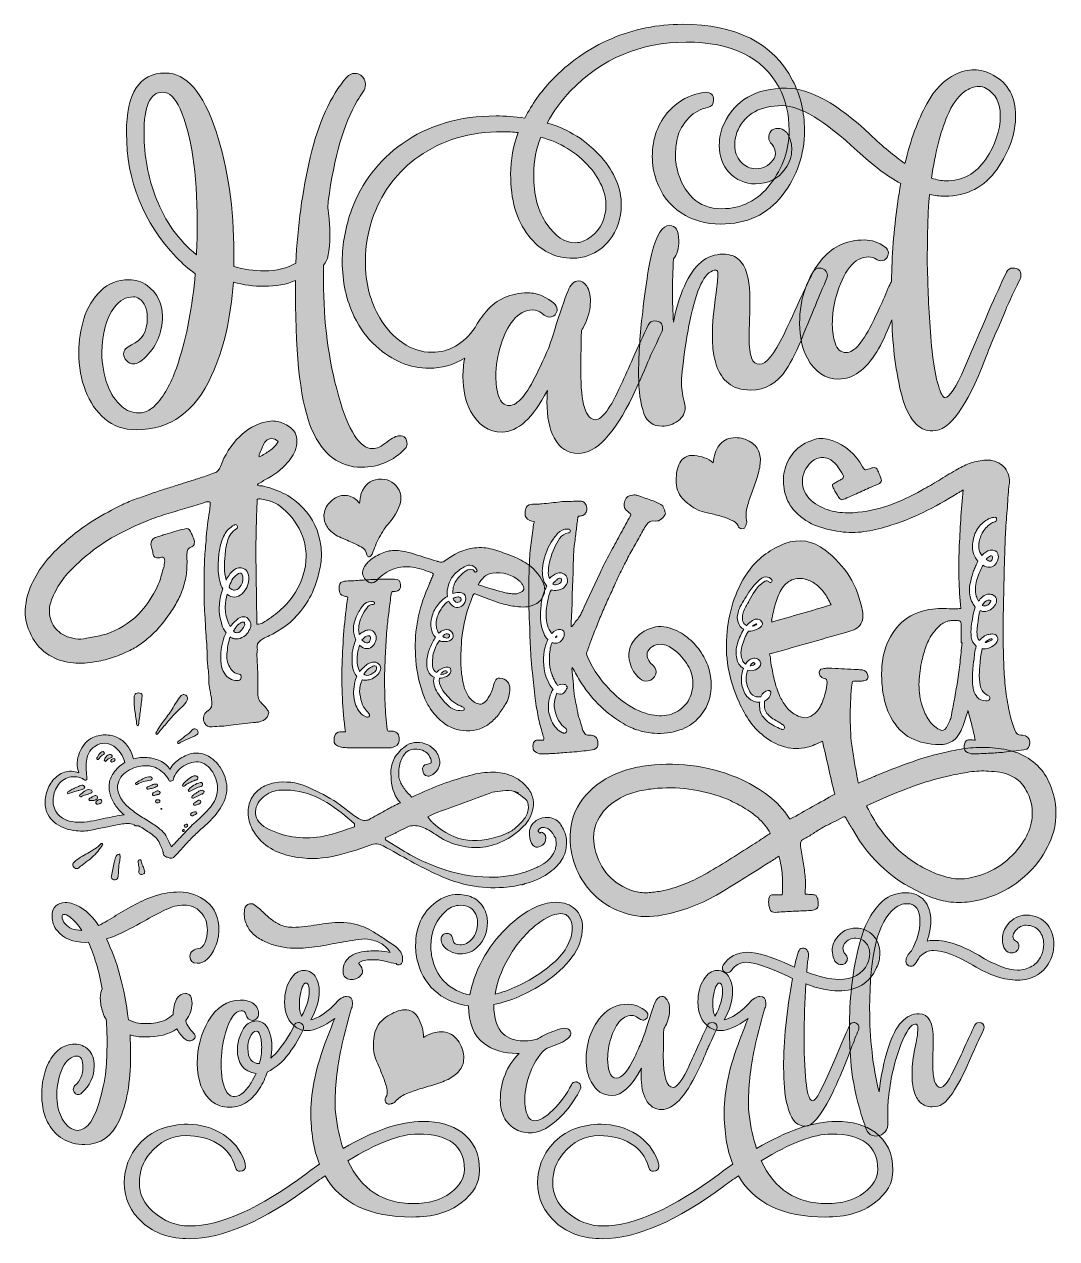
# Model space of a CAD drawing. Header units: inches. Extents: x 0.57 to 5.42, y -5.85 to -0.15.
import ezdxf

# ---------------------------------------------------------------- set-up
doc = ezdxf.new("R2010")
doc.units = ezdxf.units.IN
doc.header["$MEASUREMENT"] = 0
doc.layers.add('Layer 1', color=7, linetype='Continuous')

# ---------------------------------------------------------------- blocks, each defined once
blk = doc.blocks.new('block 3')
at = {"layer": 'Layer 1', "true_color": 0x231f20}
h = blk.add_hatch(color=250, dxfattribs=at)
h.dxf.hatch_style = 2
edge = h.paths.add_edge_path()
edge.add_spline(control_points=[(0.7551, -5.3843), (0.7273, -5.3672), (0.7054, -5.3441), (0.69, -5.3157), (0.674, -5.2872), (0.6646, -5.2606), (0.6616, -5.2363), (0.6581, -5.2121), (0.6563, -5.1919), (0.6563, -5.176), (0.6563, -5.1221), (0.667, -5.0723), (0.6888, -5.0274), (0.7025, -4.9995), (0.7196, -4.9776), (0.7404, -4.9622), (0.7611, -4.9468), (0.7847, -4.9391), (0.8114, -4.9391), (0.8368, -4.9391), (0.8588, -4.948), (0.8765, -4.9652), (0.8937, -4.9824), (0.9026, -5.0084), (0.9026, -5.0433), (0.9026, -5.0913), (0.883, -5.1333), (0.8434, -5.1694), (0.8392, -5.1736), (0.8339, -5.176), (0.8286, -5.176), (0.8214, -5.176), (0.8155, -5.1736), (0.8114, -5.1683), (0.8072, -5.1629), (0.8049, -5.1576), (0.8049, -5.1523), (0.8049, -5.1452), (0.8072, -5.1393), (0.8126, -5.1339), (0.8375, -5.1108), (0.8499, -5.0824), (0.8499, -5.0487), (0.8499, -5.0125), (0.8404, -4.9948), (0.8209, -4.9948), (0.8096, -4.9948), (0.7978, -5.0001), (0.7853, -5.0102), (0.7729, -5.0202), (0.7628, -5.0327), (0.7563, -5.0469), (0.7368, -5.0877), (0.7273, -5.1304), (0.7273, -5.176), (0.7273, -5.218), (0.7344, -5.2535), (0.7492, -5.2825), (0.7593, -5.3032), (0.7717, -5.3192), (0.7853, -5.3293), (0.799, -5.3393), (0.812, -5.3447), (0.8238, -5.3447), (0.8706, -5.3447), (0.9079, -5.2896), (0.9357, -5.1789), (0.9499, -5.1227), (0.9582, -5.0735), (0.9606, -5.0309), (0.9624, -4.9889), (0.9635, -4.9557), (0.9635, -4.9326), (0.9635, -4.8953), (0.9624, -4.858), (0.9594, -4.8219), (0.9523, -4.8124), (0.9476, -4.803), (0.9446, -4.7929), (0.9357, -4.7675), (0.9316, -4.745), (0.9316, -4.7242), (0.9316, -4.7023), (0.9345, -4.6875), (0.941, -4.6798), (0.9245, -4.5916), (0.9026, -4.5188), (0.8759, -4.4602), (0.8759, -4.4602), (0.8617, -4.4608), (0.8617, -4.4608), (0.8031, -4.4608), (0.7593, -4.4424), (0.7291, -4.4057), (0.7131, -4.3856), (0.7048, -4.3637), (0.7048, -4.3394), (0.7048, -4.3169), (0.7107, -4.3004), (0.722, -4.2897), (0.7338, -4.279), (0.7486, -4.2737), (0.7664, -4.2737), (0.78, -4.2737), (0.7919, -4.2755), (0.8019, -4.279), (0.8475, -4.2944), (0.8878, -4.3288), (0.9239, -4.3815), (0.9499, -4.3679), (0.9777, -4.3519), (1.0068, -4.3335), (1.0346, -4.3163), (1.0642, -4.2992), (1.0956, -4.2826), (1.1263, -4.266), (1.1589, -4.2518), (1.1938, -4.2406), (1.2288, -4.2293), (1.2649, -4.224), (1.3034, -4.224), (1.3507, -4.224), (1.3934, -4.2394), (1.4318, -4.2696), (1.4697, -4.2998), (1.4887, -4.3448), (1.4887, -4.4046), (1.4887, -4.43), (1.4827, -4.4561), (1.4715, -4.4821), (1.4496, -4.5336), (1.4212, -4.5591), (1.3868, -4.5591), (1.3638, -4.5591), (1.3525, -4.5484), (1.3525, -4.5277), (1.3525, -4.5159), (1.3566, -4.5064), (1.3655, -4.4999), (1.3744, -4.4934), (1.3833, -4.4898), (1.3928, -4.4898), (1.4058, -4.4898), (1.4158, -4.4797), (1.4235, -4.4602), (1.4312, -4.4407), (1.4348, -4.4217), (1.4348, -4.4034), (1.4348, -4.3696), (1.4241, -4.3412), (1.4028, -4.3181), (1.3827, -4.2962), (1.3566, -4.2856), (1.3241, -4.2856), (1.2974, -4.2856), (1.2684, -4.2933), (1.2365, -4.3081), (1.2045, -4.3235), (1.1708, -4.3412), (1.1352, -4.3619), (1.092, -4.3868), (1.047, -4.4093), (1.0008, -4.43), (0.9872, -4.4359), (0.9742, -4.4407), (0.9606, -4.4448), (1.0109, -4.5466), (1.0452, -4.6727), (1.0636, -4.8243), (1.0884, -4.8367), (1.1145, -4.8426), (1.1423, -4.8426), (1.1625, -4.8426), (1.179, -4.8415), (1.1921, -4.8391), (1.227, -4.8326), (1.2542, -4.819), (1.2743, -4.7994), (1.2743, -4.771), (1.2797, -4.7473), (1.2897, -4.7284), (1.2998, -4.71), (1.314, -4.7006), (1.3312, -4.7006), (1.3519, -4.7006), (1.3626, -4.7166), (1.3626, -4.7479), (1.3626, -4.7763), (1.3525, -4.803), (1.333, -4.8284), (1.3389, -4.8503), (1.3519, -4.8705), (1.3715, -4.8882), (1.3756, -4.8924), (1.378, -4.8971), (1.378, -4.9018), (1.378, -4.9083), (1.375, -4.9131), (1.3697, -4.9172), (1.3638, -4.9214), (1.3578, -4.9237), (1.3513, -4.9237), (1.3436, -4.9237), (1.3365, -4.9214), (1.3306, -4.916), (1.3134, -4.9013), (1.3004, -4.8853), (1.2915, -4.8675), (1.2548, -4.893), (1.2051, -4.9054), (1.1417, -4.9054), (1.1169, -4.9054), (1.0938, -4.9018), (1.0713, -4.8953), (1.0725, -4.9143), (1.0737, -4.948), (1.0737, -4.996), (1.0737, -5.1179), (1.0559, -5.2192), (1.0198, -5.2991), (0.9866, -5.3731), (0.9333, -5.4104), (0.8593, -5.4104), (0.8179, -5.4104), (0.783, -5.4015), (0.7551, -5.3843)], knot_values=[0, 0, 0, 0, 1, 1, 1, 2, 2, 2, 3, 3, 3, 4, 4, 4, 5, 5, 5, 6, 6, 6, 7, 7, 7, 8, 8, 8, 9, 9, 9, 10, 10, 10, 11, 11, 11, 12, 12, 12, 13, 13, 13, 14, 14, 14, 15, 15, 15, 16, 16, 16, 17, 17, 17, 18, 18, 18, 19, 19, 19, 20, 20, 20, 21, 21, 21, 22, 22, 22, 23, 23, 23, 24, 24, 24, 25, 25, 25, 26, 26, 26, 27, 27, 27, 28, 28, 28, 29, 29, 29, 30, 30, 30, 31, 31, 31, 32, 32, 32, 33, 33, 33, 34, 34, 34, 35, 35, 35, 36, 36, 36, 37, 37, 37, 38, 38, 38, 39, 39, 39, 40, 40, 40, 41, 41, 41, 42, 42, 42, 43, 43, 43, 44, 44, 44, 45, 45, 45, 46, 46, 46, 47, 47, 47, 48, 48, 48, 49, 49, 49, 50, 50, 50, 51, 51, 51, 52, 52, 52, 53, 53, 53, 54, 54, 54, 55, 55, 55, 56, 56, 56, 57, 57, 57, 58, 58, 58, 59, 59, 59, 60, 60, 60, 61, 61, 61, 62, 62, 62, 63, 63, 63, 64, 64, 64, 65, 65, 65, 66, 66, 66, 67, 67, 67, 68, 68, 68, 69, 69, 69, 70, 70, 70, 71, 71, 71, 72, 72, 72, 73, 73, 73, 74, 74, 74, 75, 75, 75, 75], degree=3, periodic=1)
edge = h.paths.add_edge_path()
edge.add_spline(control_points=[(0.7877, -4.3406), (0.7777, -4.3329), (0.7688, -4.3294), (0.7611, -4.3294), (0.7551, -4.3294), (0.7522, -4.3323), (0.7522, -4.3388), (0.7522, -4.3501), (0.7563, -4.3607), (0.7652, -4.372), (0.7824, -4.3939), (0.809, -4.4046), (0.8451, -4.4046), (0.828, -4.3779), (0.8084, -4.3566), (0.7877, -4.3406)], knot_values=[0, 0, 0, 0, 1, 1, 1, 2, 2, 2, 3, 3, 3, 4, 4, 4, 5, 5, 5, 5], degree=3, periodic=1)
h = blk.add_hatch(color=250, dxfattribs=at)
h.dxf.hatch_style = 2
edge = h.paths.add_edge_path()
edge.add_spline(control_points=[(2.877, -5.3352), (2.8557, -5.3216), (2.8391, -5.3038), (2.8279, -5.2813), (2.8166, -5.2588), (2.8107, -5.2334), (2.8107, -5.2044), (2.8107, -5.1162), (2.8403, -5.0421), (2.8989, -4.9824), (2.8989, -4.9824), (2.8888, -4.9824), (2.8888, -4.9824), (2.8267, -4.9824), (2.7752, -4.967), (2.7343, -4.9362), (2.6858, -4.8995), (2.6615, -4.8403), (2.6615, -4.7586), (2.6053, -4.7515), (2.5567, -4.732), (2.5165, -4.7), (2.4703, -4.6633), (2.4395, -4.6165), (2.4241, -4.5591), (2.4164, -4.5318), (2.4128, -4.5046), (2.4128, -4.4768), (2.4128, -4.388), (2.4442, -4.3199), (2.5076, -4.2719), (2.539, -4.2477), (2.5745, -4.2358), (2.6135, -4.2358), (2.6402, -4.2358), (2.6651, -4.2417), (2.6875, -4.2536), (2.7095, -4.2654), (2.7266, -4.2838), (2.7379, -4.3092), (2.7462, -4.3276), (2.7503, -4.3465), (2.7503, -4.3667), (2.7503, -4.4117), (2.7355, -4.4495), (2.7053, -4.4803), (2.6828, -4.5034), (2.655, -4.5147), (2.6212, -4.5147), (2.6058, -4.5147), (2.5905, -4.5105), (2.5745, -4.5022), (2.5585, -4.4945), (2.5472, -4.4839), (2.5395, -4.4703), (2.5354, -4.4626), (2.533, -4.4543), (2.533, -4.446), (2.533, -4.4377), (2.5354, -4.4312), (2.5407, -4.4259), (2.5455, -4.4211), (2.552, -4.4188), (2.5597, -4.4188), (2.5697, -4.4188), (2.5774, -4.4229), (2.5822, -4.4312), (2.5851, -4.4365), (2.5869, -4.4436), (2.5887, -4.4525), (2.5916, -4.4661), (2.6023, -4.4726), (2.6212, -4.4726), (2.6426, -4.4726), (2.6615, -4.4632), (2.6787, -4.4436), (2.6952, -4.4247), (2.7035, -4.3992), (2.7035, -4.3667), (2.7035, -4.3536), (2.7006, -4.3406), (2.6952, -4.3282), (2.6828, -4.3004), (2.6585, -4.2867), (2.6236, -4.2867), (2.5987, -4.2867), (2.5774, -4.2944), (2.5591, -4.3098), (2.5093, -4.3519), (2.4845, -4.4081), (2.4845, -4.478), (2.4845, -4.501), (2.4874, -4.5241), (2.4939, -4.5466), (2.5188, -4.6349), (2.5768, -4.6887), (2.6674, -4.7077), (2.6704, -4.6893), (2.6751, -4.671), (2.681, -4.6526), (2.7189, -4.5295), (2.79, -4.4271), (2.8942, -4.3454), (2.9563, -4.2968), (3.0167, -4.2725), (3.0753, -4.2725), (3.1103, -4.2725), (3.1393, -4.2832), (3.1624, -4.3045), (3.1854, -4.3264), (3.1967, -4.3548), (3.1967, -4.3903), (3.1967, -4.4395), (3.1801, -4.4863), (3.147, -4.5307), (3.1138, -4.5751), (3.0712, -4.6147), (3.0191, -4.6491), (2.9398, -4.7018), (2.8598, -4.7367), (2.7799, -4.7532), (2.7799, -4.8184), (2.7947, -4.8639), (2.8243, -4.89), (2.8498, -4.9125), (2.8811, -4.9237), (2.9178, -4.9237), (2.9522, -4.9237), (2.9759, -4.9202), (2.9889, -4.9125), (3.0132, -4.8983), (3.0386, -4.8859), (3.0664, -4.8758), (3.0866, -4.8681), (3.102, -4.8646), (3.1132, -4.8646), (3.1185, -4.8646), (3.1233, -4.8651), (3.1274, -4.8669), (3.1316, -4.8687), (3.1351, -4.8722), (3.1381, -4.8776), (3.141, -4.8829), (3.1422, -4.887), (3.1422, -4.89), (3.1422, -4.9095), (3.1079, -4.9314), (3.0398, -4.9545), (3.0327, -4.9569), (3.0274, -4.9599), (3.0232, -4.9628), (2.9895, -4.9906), (2.9629, -5.0351), (2.9433, -5.096), (2.9315, -5.1333), (2.9255, -5.1712), (2.9255, -5.2103), (2.9255, -5.2227), (2.9273, -5.2357), (2.9309, -5.2505), (2.9386, -5.2831), (2.9522, -5.2991), (2.9723, -5.2991), (2.9954, -5.2991), (3.0238, -5.2825), (3.0576, -5.2488), (3.0949, -5.2115), (3.1239, -5.1718), (3.1446, -5.1298), (3.1487, -5.1209), (3.1558, -5.1162), (3.1659, -5.1162), (3.1689, -5.1162), (3.1724, -5.1167), (3.1754, -5.1185), (3.1843, -5.1232), (3.189, -5.1304), (3.189, -5.1404), (3.189, -5.1517), (3.1754, -5.1765), (3.1481, -5.215), (3.1108, -5.2683), (3.0694, -5.308), (3.0238, -5.3346), (2.9996, -5.3482), (2.9759, -5.3553), (2.9522, -5.3553), (2.9232, -5.3553), (2.8977, -5.3488), (2.877, -5.3352)], knot_values=[0, 0, 0, 0, 1, 1, 1, 2, 2, 2, 3, 3, 3, 4, 4, 4, 5, 5, 5, 6, 6, 6, 7, 7, 7, 8, 8, 8, 9, 9, 9, 10, 10, 10, 11, 11, 11, 12, 12, 12, 13, 13, 13, 14, 14, 14, 15, 15, 15, 16, 16, 16, 17, 17, 17, 18, 18, 18, 19, 19, 19, 20, 20, 20, 21, 21, 21, 22, 22, 22, 23, 23, 23, 24, 24, 24, 25, 25, 25, 26, 26, 26, 27, 27, 27, 28, 28, 28, 29, 29, 29, 30, 30, 30, 31, 31, 31, 32, 32, 32, 33, 33, 33, 34, 34, 34, 35, 35, 35, 36, 36, 36, 37, 37, 37, 38, 38, 38, 39, 39, 39, 40, 40, 40, 41, 41, 41, 42, 42, 42, 43, 43, 43, 44, 44, 44, 45, 45, 45, 46, 46, 46, 47, 47, 47, 48, 48, 48, 49, 49, 49, 50, 50, 50, 51, 51, 51, 52, 52, 52, 53, 53, 53, 54, 54, 54, 55, 55, 55, 56, 56, 56, 57, 57, 57, 58, 58, 58, 59, 59, 59, 60, 60, 60, 61, 61, 61, 62, 62, 62, 63, 63, 63, 63], degree=3, periodic=1)
edge = h.paths.add_edge_path()
edge.add_spline(control_points=[(2.8356, -4.6893), (2.9143, -4.6603), (2.9836, -4.6206), (3.0433, -4.5715), (3.1132, -4.5141), (3.1481, -4.4549), (3.1481, -4.3933), (3.1481, -4.3661), (3.1399, -4.3465), (3.1239, -4.3341), (3.1168, -4.3288), (3.1073, -4.3258), (3.0955, -4.3258), (3.083, -4.3258), (3.07, -4.3282), (3.0564, -4.3335), (3.0191, -4.3477), (2.9836, -4.372), (2.9486, -4.4057), (2.8995, -4.4525), (2.8604, -4.507), (2.8308, -4.568), (2.8089, -4.6135), (2.7935, -4.6591), (2.7858, -4.7047), (2.8018, -4.7006), (2.8184, -4.6958), (2.8356, -4.6893)], knot_values=[0, 0, 0, 0, 1, 1, 1, 2, 2, 2, 3, 3, 3, 4, 4, 4, 5, 5, 5, 6, 6, 6, 7, 7, 7, 8, 8, 8, 9, 9, 9, 9], degree=3, periodic=1)
h = blk.add_hatch(color=250, dxfattribs=at)
h.dxf.hatch_style = 2
edge = h.paths.add_edge_path()
edge.add_spline(control_points=[(4.7211, -4.279), (4.7016, -4.279), (4.682, -4.2861), (4.6637, -4.3004), (4.5849, -4.3613), (4.5458, -4.5182), (4.5458, -4.771), (4.5458, -4.9125), (4.5606, -5.0433), (4.5897, -5.1635), (4.5979, -5.0907), (4.6127, -5.0208), (4.6341, -4.9534), (4.6672, -4.8485), (4.7152, -4.7959), (4.7785, -4.7959), (4.8229, -4.7959), (4.8448, -4.8379), (4.8448, -4.9214), (4.8448, -4.9397), (4.8442, -4.9599), (4.843, -4.9812), (4.8425, -4.9954), (4.8419, -5.0114), (4.8419, -5.0285), (4.8419, -5.1043), (4.8543, -5.1422), (4.8786, -5.1422), (4.8934, -5.1422), (4.9135, -5.1173), (4.9378, -5.0682), (4.962, -5.0191), (4.9798, -4.9812), (4.9916, -4.9539), (5.0082, -4.9155), (5.0242, -4.8811), (5.039, -4.8509), (5.0431, -4.842), (5.0503, -4.8379), (5.0597, -4.8379), (5.0757, -4.8379), (5.0834, -4.8456), (5.0834, -4.861), (5.0834, -4.8646), (5.0828, -4.8681), (5.081, -4.8716), (5.0556, -4.9243), (5.0414, -4.9551), (5.0378, -4.964), (4.9768, -5.1108), (4.9265, -5.1967), (4.8863, -5.2215), (4.8738, -5.2292), (4.8584, -5.2334), (4.8401, -5.2334), (4.8158, -5.2334), (4.7974, -5.2263), (4.7838, -5.2127), (4.7702, -5.199), (4.7602, -5.1819), (4.7542, -5.1606), (4.7477, -5.1393), (4.7448, -5.1108), (4.7448, -5.0753), (4.7448, -5.0368), (4.7495, -4.9978), (4.7584, -4.9593), (4.7673, -4.9208), (4.7714, -4.8888), (4.772, -4.8646), (4.772, -4.8509), (4.7684, -4.8444), (4.7613, -4.8444), (4.7406, -4.8444), (4.7175, -4.8764), (4.6927, -4.9409), (4.6643, -5.0149), (4.6453, -5.0942), (4.6358, -5.1789), (4.6323, -5.2115), (4.6305, -5.2393), (4.6305, -5.2612), (4.6305, -5.2612), (4.6305, -5.3168), (4.6305, -5.3168), (4.6305, -5.3358), (4.6234, -5.35), (4.6092, -5.3595), (4.5979, -5.3672), (4.5867, -5.3707), (4.5743, -5.3707), (4.5535, -5.3707), (4.5393, -5.3612), (4.5316, -5.3417), (4.5192, -5.3103), (4.508, -5.2778), (4.4991, -5.2446), (4.4754, -5.1588), (4.4612, -5.083), (4.4571, -5.0173), (4.4529, -4.9545), (4.4505, -4.9036), (4.4505, -4.8651), (4.4505, -4.7331), (4.4641, -4.6082), (4.492, -4.4904), (4.5133, -4.3998), (4.5458, -4.3305), (4.5902, -4.2826), (4.6246, -4.2459), (4.6666, -4.2275), (4.7163, -4.2275), (4.7525, -4.2275), (4.7809, -4.2394), (4.8016, -4.2637), (4.8223, -4.2879), (4.833, -4.3211), (4.833, -4.3625), (4.833, -4.3915), (4.8271, -4.4223), (4.8152, -4.4549), (4.8253, -4.4525), (4.8353, -4.4513), (4.846, -4.4513), (4.9099, -4.4513), (4.9804, -4.4744), (5.0579, -4.5212), (5.1349, -4.568), (5.1959, -4.591), (5.2409, -4.591), (5.2657, -4.591), (5.2882, -4.5851), (5.3078, -4.5733), (5.3273, -4.562), (5.3427, -4.5443), (5.3528, -4.5212), (5.3599, -4.5046), (5.3634, -4.4868), (5.3634, -4.4685), (5.3634, -4.4454), (5.3569, -4.4253), (5.3433, -4.4081), (5.3285, -4.3898), (5.3072, -4.3803), (5.2805, -4.3803), (5.261, -4.3803), (5.245, -4.3886), (5.2314, -4.4057), (5.2225, -4.4164), (5.2184, -4.4259), (5.2184, -4.4336), (5.2184, -4.4365), (5.2196, -4.4401), (5.2219, -4.4442), (5.2237, -4.4484), (5.2284, -4.4525), (5.2361, -4.4567), (5.2433, -4.4608), (5.2468, -4.4673), (5.2468, -4.4768), (5.2468, -4.4857), (5.2438, -4.494), (5.2373, -4.5005), (5.2308, -4.507), (5.2225, -4.5105), (5.2131, -4.5105), (5.2006, -4.5105), (5.1905, -4.5052), (5.1823, -4.4945), (5.1734, -4.4845), (5.1692, -4.4667), (5.1692, -4.4424), (5.1692, -4.4188), (5.1775, -4.3969), (5.1941, -4.3767), (5.2184, -4.3477), (5.2468, -4.3329), (5.2805, -4.3329), (5.3226, -4.3329), (5.3563, -4.3477), (5.3812, -4.3773), (5.4007, -4.401), (5.4108, -4.4324), (5.4108, -4.4715), (5.4108, -4.4951), (5.4061, -4.5182), (5.3966, -4.5401), (5.3824, -4.5721), (5.3617, -4.5964), (5.3338, -4.6129), (5.306, -4.6301), (5.2752, -4.6384), (5.2409, -4.6384), (5.1793, -4.6384), (5.1095, -4.6153), (5.0307, -4.5685), (4.952, -4.5218), (4.8904, -4.4987), (4.846, -4.4987), (4.8223, -4.4987), (4.801, -4.5082), (4.7815, -4.5277), (4.7726, -4.5437), (4.7655, -4.5549), (4.7596, -4.562), (4.7537, -4.5697), (4.7471, -4.5733), (4.7406, -4.5733), (4.7365, -4.5733), (4.7329, -4.5721), (4.7288, -4.5703), (4.7205, -4.5662), (4.7163, -4.5591), (4.7163, -4.5496), (4.7163, -4.533), (4.7252, -4.5164), (4.7424, -4.4999), (4.769, -4.4507), (4.7821, -4.4046), (4.7821, -4.3625), (4.7821, -4.3069), (4.7619, -4.279), (4.7211, -4.279)], knot_values=[0, 0, 0, 0, 1, 1, 1, 2, 2, 2, 3, 3, 3, 4, 4, 4, 5, 5, 5, 6, 6, 6, 7, 7, 7, 8, 8, 8, 9, 9, 9, 10, 10, 10, 11, 11, 11, 12, 12, 12, 13, 13, 13, 14, 14, 14, 15, 15, 15, 16, 16, 16, 17, 17, 17, 18, 18, 18, 19, 19, 19, 20, 20, 20, 21, 21, 21, 22, 22, 22, 23, 23, 23, 24, 24, 24, 25, 25, 25, 26, 26, 26, 27, 27, 27, 28, 28, 28, 29, 29, 29, 30, 30, 30, 31, 31, 31, 32, 32, 32, 33, 33, 33, 34, 34, 34, 35, 35, 35, 36, 36, 36, 37, 37, 37, 38, 38, 38, 39, 39, 39, 40, 40, 40, 41, 41, 41, 42, 42, 42, 43, 43, 43, 44, 44, 44, 45, 45, 45, 46, 46, 46, 47, 47, 47, 48, 48, 48, 49, 49, 49, 50, 50, 50, 51, 51, 51, 52, 52, 52, 53, 53, 53, 54, 54, 54, 55, 55, 55, 56, 56, 56, 57, 57, 57, 58, 58, 58, 59, 59, 59, 60, 60, 60, 61, 61, 61, 62, 62, 62, 63, 63, 63, 64, 64, 64, 65, 65, 65, 66, 66, 66, 67, 67, 67, 68, 68, 68, 69, 69, 69, 70, 70, 70, 71, 71, 71, 72, 72, 72, 73, 73, 73, 74, 74, 74, 74], degree=3, periodic=1)
h = blk.add_hatch(color=250, dxfattribs=at)
h.dxf.hatch_style = 2
edge = h.paths.add_edge_path()
edge.add_spline(control_points=[(4.1664, -5.25), (4.1623, -5.2375), (4.1587, -5.2251), (4.1558, -5.2132), (4.1463, -5.1742), (4.1416, -5.1191), (4.1416, -5.0487), (4.1416, -4.9249), (4.1552, -4.7858), (4.183, -4.6301), (4.183, -4.6301), (4.1641, -4.6212), (4.1641, -4.6212), (4.0682, -4.5768), (4.0019, -4.5543), (3.9646, -4.5543), (3.9368, -4.5543), (3.9137, -4.5674), (3.8965, -4.5928), (3.8917, -4.5999), (3.8852, -4.6035), (3.8775, -4.6035), (3.8728, -4.6035), (3.8687, -4.6023), (3.8645, -4.5993), (3.8574, -4.5946), (3.8539, -4.5881), (3.8539, -4.5804), (3.8539, -4.5756), (3.855, -4.5715), (3.858, -4.5674), (3.8847, -4.5271), (3.9231, -4.507), (3.9735, -4.507), (4.0167, -4.507), (4.0848, -4.5283), (4.1783, -4.5709), (4.1783, -4.5709), (4.1925, -4.5774), (4.1925, -4.5774), (4.1978, -4.5526), (4.202, -4.533), (4.2061, -4.5194), (4.2115, -4.5016), (4.2168, -4.4916), (4.2227, -4.4898), (4.228, -4.488), (4.2322, -4.4874), (4.2345, -4.4874), (4.2404, -4.4874), (4.2458, -4.4904), (4.2511, -4.4963), (4.2558, -4.5028), (4.2582, -4.5105), (4.2582, -4.5206), (4.2582, -4.5247), (4.2576, -4.5295), (4.257, -4.5342), (4.2547, -4.5472), (4.2523, -4.5691), (4.2499, -4.6005), (4.3103, -4.6236), (4.36, -4.6349), (4.3997, -4.6349), (4.4672, -4.6349), (4.5122, -4.61), (4.5353, -4.5608), (4.5424, -4.5455), (4.5459, -4.5295), (4.5459, -4.5123), (4.5459, -4.4928), (4.5394, -4.4756), (4.527, -4.4614), (4.5146, -4.4478), (4.4992, -4.4407), (4.4808, -4.4407), (4.4583, -4.4407), (4.4406, -4.4495), (4.4281, -4.4667), (4.4228, -4.4738), (4.4204, -4.4803), (4.4204, -4.4863), (4.4204, -4.4981), (4.424, -4.5076), (4.4311, -4.5153), (4.4376, -4.523), (4.4411, -4.5295), (4.4411, -4.536), (4.4411, -4.5431), (4.4388, -4.5496), (4.434, -4.5555), (4.4293, -4.562), (4.4222, -4.565), (4.4127, -4.565), (4.4039, -4.565), (4.3956, -4.562), (4.389, -4.5555), (4.3843, -4.5508), (4.3808, -4.5461), (4.379, -4.5413), (4.3731, -4.5271), (4.3701, -4.5129), (4.3701, -4.4993), (4.3701, -4.4786), (4.3766, -4.459), (4.3902, -4.4407), (4.4121, -4.4093), (4.4429, -4.3939), (4.482, -4.3939), (4.514, -4.3939), (4.5412, -4.4057), (4.5637, -4.4294), (4.5832, -4.4501), (4.5933, -4.478), (4.5933, -4.5129), (4.5933, -4.536), (4.5886, -4.5579), (4.5785, -4.5792), (4.5453, -4.652), (4.4856, -4.6887), (4.3985, -4.6887), (4.3559, -4.6887), (4.305, -4.6781), (4.2458, -4.6562), (4.2404, -4.739), (4.2381, -4.8231), (4.2381, -4.909), (4.2381, -5.1067), (4.2517, -5.2056), (4.2795, -5.2056), (4.2925, -5.2056), (4.3233, -5.1487), (4.3713, -5.0356), (4.4181, -4.9261), (4.4447, -4.8646), (4.4512, -4.8509), (4.4554, -4.842), (4.4625, -4.8373), (4.4719, -4.8373), (4.4749, -4.8373), (4.4784, -4.8379), (4.482, -4.8397), (4.4909, -4.8444), (4.4956, -4.8521), (4.4956, -4.8622), (4.4956, -4.8657), (4.495, -4.8693), (4.4932, -4.8734), (4.4832, -4.8965), (4.4713, -4.9261), (4.4577, -4.9622), (4.4228, -5.0558), (4.3902, -5.1309), (4.3612, -5.1878), (4.3139, -5.2795), (4.2748, -5.3251), (4.2446, -5.3251), (4.2079, -5.3251), (4.1818, -5.3003), (4.1664, -5.25)], knot_values=[0, 0, 0, 0, 1, 1, 1, 2, 2, 2, 3, 3, 3, 4, 4, 4, 5, 5, 5, 6, 6, 6, 7, 7, 7, 8, 8, 8, 9, 9, 9, 10, 10, 10, 11, 11, 11, 12, 12, 12, 13, 13, 13, 14, 14, 14, 15, 15, 15, 16, 16, 16, 17, 17, 17, 18, 18, 18, 19, 19, 19, 20, 20, 20, 21, 21, 21, 22, 22, 22, 23, 23, 23, 24, 24, 24, 25, 25, 25, 26, 26, 26, 27, 27, 27, 28, 28, 28, 29, 29, 29, 30, 30, 30, 31, 31, 31, 32, 32, 32, 33, 33, 33, 34, 34, 34, 35, 35, 35, 36, 36, 36, 37, 37, 37, 38, 38, 38, 39, 39, 39, 40, 40, 40, 41, 41, 41, 42, 42, 42, 43, 43, 43, 44, 44, 44, 45, 45, 45, 46, 46, 46, 47, 47, 47, 48, 48, 48, 49, 49, 49, 50, 50, 50, 51, 51, 51, 52, 52, 52, 53, 53, 53, 53], degree=3, periodic=1)
h = blk.add_hatch(color=250, dxfattribs=at)
h.dxf.hatch_style = 2
edge = h.paths.add_edge_path()
edge.add_spline(control_points=[(1.1307, -5.7786), (1.0733, -5.7277), (1.0443, -5.6644), (1.0443, -5.5892), (1.0443, -5.5217), (1.0674, -5.4619), (1.113, -5.4098), (1.142, -5.3766), (1.1769, -5.3524), (1.2171, -5.3376), (1.2568, -5.3228), (1.2989, -5.3151), (1.3421, -5.3151), (1.403, -5.3151), (1.4587, -5.3316), (1.5102, -5.3642), (1.5558, -5.3938), (1.5889, -5.4353), (1.6085, -5.4879), (1.6114, -5.4968), (1.6132, -5.5045), (1.6132, -5.5122), (1.6132, -5.5282), (1.6049, -5.5365), (1.5889, -5.5365), (1.5771, -5.5365), (1.5694, -5.5306), (1.5664, -5.5187), (1.5522, -5.4672), (1.5238, -5.4293), (1.4812, -5.4051), (1.438, -5.3808), (1.3894, -5.3689), (1.3344, -5.3689), (1.2663, -5.3689), (1.2094, -5.3968), (1.1639, -5.453), (1.1313, -5.4927), (1.1153, -5.5383), (1.1153, -5.5886), (1.1153, -5.6436), (1.1366, -5.6898), (1.1787, -5.7259), (1.2308, -5.7709), (1.2882, -5.7934), (1.3503, -5.7934), (1.4966, -5.7934), (1.6795, -5.7117), (1.8986, -5.5477), (1.9193, -5.5317), (1.94, -5.517), (1.9607, -5.5027), (1.9341, -5.4347), (1.9205, -5.3524), (1.9205, -5.2565), (1.9205, -5.1588), (1.9453, -5.0451), (1.9945, -4.9166), (2.0057, -4.8864), (2.0188, -4.8539), (2.033, -4.8178), (1.9814, -4.8562), (1.9382, -4.8752), (1.9039, -4.8752), (1.8832, -4.8752), (1.8654, -4.8699), (1.8494, -4.8586), (1.8145, -4.8338), (1.7973, -4.7947), (1.7973, -4.7408), (1.7973, -4.6982), (1.8062, -4.6627), (1.8246, -4.6349), (1.8429, -4.607), (1.863, -4.5928), (1.8861, -4.5928), (1.9139, -4.5928), (1.9341, -4.6047), (1.9459, -4.6283), (1.9554, -4.6479), (1.9601, -4.668), (1.9601, -4.6881), (1.9601, -4.7325), (1.9471, -4.7781), (1.9211, -4.8249), (1.937, -4.8207), (1.9501, -4.8148), (1.9613, -4.8083), (1.9939, -4.7882), (2.0193, -4.7675), (2.0377, -4.7461), (2.0555, -4.7254), (2.0726, -4.7148), (2.0886, -4.7148), (2.107, -4.7148), (2.1164, -4.7254), (2.1164, -4.7473), (2.1164, -4.7556), (2.1152, -4.7633), (2.1123, -4.7698), (2.1046, -4.7905), (2.0898, -4.8456), (2.0679, -4.9362), (2.046, -5.0356), (2.0347, -5.1286), (2.0347, -5.2144), (2.0347, -5.2363), (2.0359, -5.2547), (2.0377, -5.2701), (2.0454, -5.3299), (2.0572, -5.3832), (2.0726, -5.4299), (2.2159, -5.3447), (2.3408, -5.3021), (2.4468, -5.3021), (2.5226, -5.3021), (2.5835, -5.3192), (2.6297, -5.353), (2.6854, -5.3938), (2.7132, -5.4536), (2.7132, -5.5323), (2.7132, -5.5904), (2.6848, -5.6413), (2.6273, -5.6851), (2.5699, -5.7295), (2.493, -5.7514), (2.3965, -5.7514), (2.1981, -5.7514), (2.0614, -5.6869), (1.9874, -5.5578), (1.9649, -5.5732), (1.9418, -5.5898), (1.9187, -5.6069), (1.6967, -5.7709), (1.5072, -5.8532), (1.3503, -5.8532), (1.2604, -5.8532), (1.187, -5.8284), (1.1307, -5.7786)], knot_values=[0, 0, 0, 0, 1, 1, 1, 2, 2, 2, 3, 3, 3, 4, 4, 4, 5, 5, 5, 6, 6, 6, 7, 7, 7, 8, 8, 8, 9, 9, 9, 10, 10, 10, 11, 11, 11, 12, 12, 12, 13, 13, 13, 14, 14, 14, 15, 15, 15, 16, 16, 16, 17, 17, 17, 18, 18, 18, 19, 19, 19, 20, 20, 20, 21, 21, 21, 22, 22, 22, 23, 23, 23, 24, 24, 24, 25, 25, 25, 26, 26, 26, 27, 27, 27, 28, 28, 28, 29, 29, 29, 30, 30, 30, 31, 31, 31, 32, 32, 32, 33, 33, 33, 34, 34, 34, 35, 35, 35, 36, 36, 36, 37, 37, 37, 38, 38, 38, 39, 39, 39, 40, 40, 40, 41, 41, 41, 42, 42, 42, 43, 43, 43, 44, 44, 44, 45, 45, 45, 46, 46, 46, 46], degree=3, periodic=1)
edge = h.paths.add_edge_path()
edge.add_spline(control_points=[(1.9134, -4.6881), (1.9134, -4.6792), (1.9122, -4.6716), (1.9098, -4.665), (1.9069, -4.6562), (1.9027, -4.652), (1.898, -4.652), (1.8844, -4.652), (1.8743, -4.6775), (1.8678, -4.7278), (1.8672, -4.7337), (1.8666, -4.7402), (1.8666, -4.7479), (1.8666, -4.7728), (1.8702, -4.7923), (1.8772, -4.8071), (1.9015, -4.7645), (1.9134, -4.7248), (1.9134, -4.6881)], knot_values=[0, 0, 0, 0, 1, 1, 1, 2, 2, 2, 3, 3, 3, 4, 4, 4, 5, 5, 5, 6, 6, 6, 6], degree=3, periodic=1)
edge = h.paths.add_edge_path()
edge.add_spline(control_points=[(2.5764, -5.6383), (2.6202, -5.6052), (2.6422, -5.5684), (2.6422, -5.5282), (2.6422, -5.4169), (2.5693, -5.3612), (2.4231, -5.3612), (2.3414, -5.3612), (2.2319, -5.4033), (2.0951, -5.4868), (2.1567, -5.6212), (2.2591, -5.688), (2.4024, -5.688), (2.474, -5.688), (2.532, -5.6715), (2.5764, -5.6383)], knot_values=[0, 0, 0, 0, 1, 1, 1, 2, 2, 2, 3, 3, 3, 4, 4, 4, 5, 5, 5, 5], degree=3, periodic=1)
h = blk.add_hatch(color=250, dxfattribs=at)
h.dxf.hatch_style = 2
edge = h.paths.add_edge_path()
edge.add_spline(control_points=[(3.0725, -5.7786), (3.0151, -5.7277), (2.9861, -5.6644), (2.9861, -5.5892), (2.9861, -5.5217), (3.0092, -5.4619), (3.0548, -5.4098), (3.0838, -5.3766), (3.1187, -5.3524), (3.159, -5.3376), (3.1986, -5.3228), (3.2407, -5.3151), (3.2839, -5.3151), (3.3449, -5.3151), (3.4005, -5.3316), (3.452, -5.3642), (3.4976, -5.3938), (3.5308, -5.4353), (3.5503, -5.4879), (3.5532, -5.4968), (3.555, -5.5045), (3.555, -5.5122), (3.555, -5.5282), (3.5467, -5.5365), (3.5308, -5.5365), (3.5189, -5.5365), (3.5112, -5.5306), (3.5082, -5.5187), (3.494, -5.4672), (3.4656, -5.4293), (3.423, -5.4051), (3.3798, -5.3808), (3.3312, -5.3689), (3.2762, -5.3689), (3.2081, -5.3689), (3.1513, -5.3968), (3.1057, -5.453), (3.0731, -5.4927), (3.0571, -5.5383), (3.0571, -5.5886), (3.0571, -5.6436), (3.0784, -5.6898), (3.1205, -5.7259), (3.1726, -5.7709), (3.23, -5.7934), (3.2921, -5.7934), (3.4384, -5.7934), (3.6213, -5.7117), (3.8404, -5.5477), (3.8611, -5.5317), (3.8818, -5.517), (3.9025, -5.5027), (3.8759, -5.4347), (3.8623, -5.3524), (3.8623, -5.2565), (3.8623, -5.1588), (3.8871, -5.0451), (3.9363, -4.9166), (3.9475, -4.8864), (3.9606, -4.8539), (3.9748, -4.8178), (3.9232, -4.8562), (3.88, -4.8752), (3.8457, -4.8752), (3.825, -4.8752), (3.8072, -4.8699), (3.7912, -4.8586), (3.7563, -4.8338), (3.7391, -4.7947), (3.7391, -4.7408), (3.7391, -4.6982), (3.748, -4.6627), (3.7664, -4.6349), (3.7847, -4.607), (3.8048, -4.5928), (3.8279, -4.5928), (3.8558, -4.5928), (3.8759, -4.6047), (3.8877, -4.6283), (3.8972, -4.6479), (3.9019, -4.668), (3.9019, -4.6881), (3.9019, -4.7325), (3.8889, -4.7781), (3.8629, -4.8249), (3.8788, -4.8207), (3.8919, -4.8148), (3.9031, -4.8083), (3.9357, -4.7882), (3.9611, -4.7675), (3.9795, -4.7461), (3.9973, -4.7254), (4.0144, -4.7148), (4.0304, -4.7148), (4.0488, -4.7148), (4.0582, -4.7254), (4.0582, -4.7473), (4.0582, -4.7556), (4.0571, -4.7633), (4.0541, -4.7698), (4.0464, -4.7905), (4.0316, -4.8456), (4.0097, -4.9362), (3.9878, -5.0356), (3.9765, -5.1286), (3.9765, -5.2144), (3.9765, -5.2363), (3.9777, -5.2547), (3.9795, -5.2701), (3.9872, -5.3299), (3.999, -5.3832), (4.0144, -5.4299), (4.1577, -5.3447), (4.2826, -5.3021), (4.3886, -5.3021), (4.4644, -5.3021), (4.5253, -5.3192), (4.5715, -5.353), (4.6272, -5.3938), (4.655, -5.4536), (4.655, -5.5323), (4.655, -5.5904), (4.6266, -5.6413), (4.5691, -5.6851), (4.5117, -5.7295), (4.4348, -5.7514), (4.3383, -5.7514), (4.1399, -5.7514), (4.0032, -5.6869), (3.9292, -5.5578), (3.9067, -5.5732), (3.8836, -5.5898), (3.8605, -5.6069), (3.6385, -5.7709), (3.449, -5.8532), (3.2921, -5.8532), (3.2022, -5.8532), (3.1288, -5.8284), (3.0725, -5.7786)], knot_values=[0, 0, 0, 0, 1, 1, 1, 2, 2, 2, 3, 3, 3, 4, 4, 4, 5, 5, 5, 6, 6, 6, 7, 7, 7, 8, 8, 8, 9, 9, 9, 10, 10, 10, 11, 11, 11, 12, 12, 12, 13, 13, 13, 14, 14, 14, 15, 15, 15, 16, 16, 16, 17, 17, 17, 18, 18, 18, 19, 19, 19, 20, 20, 20, 21, 21, 21, 22, 22, 22, 23, 23, 23, 24, 24, 24, 25, 25, 25, 26, 26, 26, 27, 27, 27, 28, 28, 28, 29, 29, 29, 30, 30, 30, 31, 31, 31, 32, 32, 32, 33, 33, 33, 34, 34, 34, 35, 35, 35, 36, 36, 36, 37, 37, 37, 38, 38, 38, 39, 39, 39, 40, 40, 40, 41, 41, 41, 42, 42, 42, 43, 43, 43, 44, 44, 44, 45, 45, 45, 46, 46, 46, 46], degree=3, periodic=1)
edge = h.paths.add_edge_path()
edge.add_spline(control_points=[(3.8552, -4.6881), (3.8552, -4.6792), (3.854, -4.6716), (3.8516, -4.665), (3.8487, -4.6562), (3.8445, -4.652), (3.8398, -4.652), (3.8262, -4.652), (3.8161, -4.6775), (3.8096, -4.7278), (3.809, -4.7337), (3.8084, -4.7402), (3.8084, -4.7479), (3.8084, -4.7728), (3.812, -4.7923), (3.8191, -4.8071), (3.8433, -4.7645), (3.8552, -4.7248), (3.8552, -4.6881)], knot_values=[0, 0, 0, 0, 1, 1, 1, 2, 2, 2, 3, 3, 3, 4, 4, 4, 5, 5, 5, 6, 6, 6, 6], degree=3, periodic=1)
edge = h.paths.add_edge_path()
edge.add_spline(control_points=[(4.5182, -5.6383), (4.562, -5.6052), (4.584, -5.5684), (4.584, -5.5282), (4.584, -5.4169), (4.5111, -5.3612), (4.3649, -5.3612), (4.2832, -5.3612), (4.1737, -5.4033), (4.0369, -5.4868), (4.0985, -5.6212), (4.2009, -5.688), (4.3442, -5.688), (4.4158, -5.688), (4.4738, -5.6715), (4.5182, -5.6383)], knot_values=[0, 0, 0, 0, 1, 1, 1, 2, 2, 2, 3, 3, 3, 4, 4, 4, 5, 5, 5, 5], degree=3, periodic=1)
h = blk.add_hatch(color=250, dxfattribs=at)
h.dxf.hatch_style = 2
edge = h.paths.add_edge_path()
edge.add_spline(control_points=[(1.4559, -5.2079), (1.4103, -5.1706), (1.3872, -5.1102), (1.3872, -5.0279), (1.3872, -4.9551), (1.4043, -4.89), (1.4387, -4.8314), (1.4778, -4.7651), (1.5275, -4.732), (1.5885, -4.732), (1.6157, -4.732), (1.637, -4.7379), (1.6524, -4.7497), (1.6678, -4.7621), (1.6755, -4.7781), (1.6755, -4.7976), (1.6755, -4.8059), (1.6725, -4.813), (1.6672, -4.8184), (1.6613, -4.8243), (1.6542, -4.8272), (1.6465, -4.8272), (1.6305, -4.8272), (1.6198, -4.8178), (1.6151, -4.7982), (1.6121, -4.787), (1.605, -4.7817), (1.5938, -4.7817), (1.5654, -4.7817), (1.5405, -4.8166), (1.5198, -4.8864), (1.5062, -4.9326), (1.4991, -4.9818), (1.4991, -5.0333), (1.4991, -5.086), (1.5062, -5.1268), (1.521, -5.1558), (1.531, -5.1753), (1.5446, -5.1854), (1.5618, -5.1854), (1.5766, -5.1854), (1.5908, -5.1789), (1.6044, -5.1659), (1.6181, -5.1529), (1.6299, -5.1381), (1.64, -5.1209), (1.65, -5.1043), (1.6577, -5.0895), (1.6631, -5.0771), (1.6044, -5.0682), (1.5754, -5.0297), (1.5754, -4.9611), (1.5754, -4.9415), (1.5796, -4.9208), (1.5879, -4.8995), (1.5962, -4.8782), (1.6056, -4.8622), (1.6151, -4.8515), (1.6293, -4.8373), (1.6459, -4.8302), (1.6648, -4.8302), (1.6956, -4.8302), (1.7169, -4.8497), (1.7282, -4.8894), (1.7347, -4.9107), (1.7376, -4.9309), (1.7376, -4.9492), (1.7376, -4.9699), (1.7359, -4.9883), (1.7329, -5.0043), (1.7418, -4.9966), (1.7501, -4.9889), (1.7572, -4.9812), (1.7915, -4.9415), (1.82, -4.8983), (1.8424, -4.8509), (1.8466, -4.842), (1.8537, -4.8373), (1.8632, -4.8373), (1.8661, -4.8373), (1.8697, -4.8379), (1.8732, -4.8397), (1.8821, -4.8438), (1.8868, -4.8509), (1.8868, -4.8604), (1.8868, -4.8639), (1.8863, -4.8675), (1.8845, -4.8711), (1.8691, -4.9048), (1.8472, -4.9421), (1.8182, -4.9824), (1.7892, -5.0226), (1.7548, -5.0516), (1.7163, -5.0694), (1.7075, -5.0966), (1.6956, -5.1227), (1.6796, -5.1475), (1.6636, -5.173), (1.6447, -5.1937), (1.6216, -5.2103), (1.5985, -5.2269), (1.5713, -5.2351), (1.5399, -5.2351), (1.5056, -5.2351), (1.4778, -5.2263), (1.4559, -5.2079)], knot_values=[0, 0, 0, 0, 1, 1, 1, 2, 2, 2, 3, 3, 3, 4, 4, 4, 5, 5, 5, 6, 6, 6, 7, 7, 7, 8, 8, 8, 9, 9, 9, 10, 10, 10, 11, 11, 11, 12, 12, 12, 13, 13, 13, 14, 14, 14, 15, 15, 15, 16, 16, 16, 17, 17, 17, 18, 18, 18, 19, 19, 19, 20, 20, 20, 21, 21, 21, 22, 22, 22, 23, 23, 23, 24, 24, 24, 25, 25, 25, 26, 26, 26, 27, 27, 27, 28, 28, 28, 29, 29, 29, 30, 30, 30, 31, 31, 31, 32, 32, 32, 33, 33, 33, 34, 34, 34, 35, 35, 35, 35], degree=3, periodic=1)
edge = h.paths.add_edge_path()
edge.add_spline(control_points=[(1.6897, -4.9539), (1.6897, -4.9391), (1.6885, -4.9267), (1.6867, -4.916), (1.682, -4.8906), (1.6743, -4.8776), (1.6631, -4.8776), (1.6524, -4.8776), (1.6429, -4.8882), (1.6341, -4.909), (1.6275, -4.9232), (1.6246, -4.9397), (1.6246, -4.9587), (1.6246, -5.0066), (1.6429, -5.0303), (1.679, -5.0303), (1.6862, -5.0048), (1.6897, -4.9794), (1.6897, -4.9539)], knot_values=[0, 0, 0, 0, 1, 1, 1, 2, 2, 2, 3, 3, 3, 4, 4, 4, 5, 5, 5, 6, 6, 6, 6], degree=3, periodic=1)
h = blk.add_hatch(color=250, dxfattribs=at)
h.dxf.hatch_style = 2
edge = h.paths.add_edge_path()
edge.add_spline(control_points=[(3.4942, -5.1979), (3.4794, -5.1712), (3.4723, -5.1339), (3.4723, -5.086), (3.4723, -5.0753), (3.4729, -5.0641), (3.4735, -5.0522), (3.4291, -5.1375), (3.3823, -5.1801), (3.3344, -5.1801), (3.2923, -5.1801), (3.2604, -5.1588), (3.2373, -5.1155), (3.2213, -5.086), (3.2136, -5.0504), (3.2136, -5.0096), (3.2136, -4.9806), (3.2177, -4.9516), (3.2254, -4.9226), (3.2367, -4.8793), (3.2568, -4.8415), (3.2858, -4.8077), (3.3184, -4.7704), (3.3604, -4.7515), (3.4131, -4.7515), (3.4291, -4.7515), (3.4439, -4.7544), (3.4575, -4.7609), (3.4883, -4.7752), (3.5037, -4.7888), (3.5037, -4.8024), (3.5037, -4.8089), (3.5013, -4.8142), (3.4972, -4.819), (3.4924, -4.8237), (3.4865, -4.8261), (3.48, -4.8261), (3.4741, -4.8261), (3.4664, -4.8225), (3.4575, -4.8148), (3.4486, -4.8077), (3.4386, -4.8042), (3.4285, -4.8042), (3.4054, -4.8042), (3.3853, -4.8148), (3.3681, -4.8361), (3.3521, -4.8562), (3.3397, -4.8805), (3.3308, -4.9095), (3.3202, -4.9433), (3.3148, -4.9764), (3.3148, -5.0084), (3.3148, -5.0315), (3.3178, -5.0516), (3.3231, -5.0688), (3.3296, -5.0883), (3.3409, -5.0984), (3.3563, -5.0984), (3.3817, -5.0984), (3.4101, -5.0652), (3.4421, -4.9983), (3.4545, -4.9723), (3.4658, -4.9486), (3.4747, -4.9273), (3.4794, -4.916), (3.4865, -4.8959), (3.4954, -4.8669), (3.5138, -4.8095), (3.5274, -4.7698), (3.5362, -4.7467), (3.5439, -4.7254), (3.5552, -4.7148), (3.57, -4.7148), (3.5789, -4.7148), (3.5872, -4.7201), (3.5948, -4.7308), (3.6025, -4.7414), (3.6061, -4.7574), (3.6061, -4.7781), (3.6061, -4.8), (3.6008, -4.8219), (3.5907, -4.8444), (3.586, -4.8557), (3.5818, -4.8634), (3.5783, -4.8675), (3.5771, -4.9249), (3.5765, -4.967), (3.5765, -4.993), (3.5765, -5.0925), (3.5919, -5.1422), (3.6227, -5.1422), (3.6416, -5.1422), (3.6677, -5.1067), (3.7002, -5.0356), (3.7127, -5.0084), (3.7251, -4.9812), (3.7369, -4.9539), (3.7535, -4.9155), (3.7695, -4.8811), (3.7843, -4.8509), (3.7884, -4.842), (3.7955, -4.8379), (3.805, -4.8379), (3.821, -4.8379), (3.8287, -4.8456), (3.8287, -4.861), (3.8287, -4.8646), (3.8281, -4.8681), (3.8263, -4.8716), (3.8009, -4.9243), (3.7867, -4.9551), (3.7831, -4.964), (3.7695, -4.9978), (3.7541, -5.0327), (3.7369, -5.0682), (3.6795, -5.1872), (3.6233, -5.2464), (3.5688, -5.2464), (3.5368, -5.2464), (3.512, -5.2304), (3.4942, -5.1979)], knot_values=[0, 0, 0, 0, 1, 1, 1, 2, 2, 2, 3, 3, 3, 4, 4, 4, 5, 5, 5, 6, 6, 6, 7, 7, 7, 8, 8, 8, 9, 9, 9, 10, 10, 10, 11, 11, 11, 12, 12, 12, 13, 13, 13, 14, 14, 14, 15, 15, 15, 16, 16, 16, 17, 17, 17, 18, 18, 18, 19, 19, 19, 20, 20, 20, 21, 21, 21, 22, 22, 22, 23, 23, 23, 24, 24, 24, 25, 25, 25, 26, 26, 26, 27, 27, 27, 28, 28, 28, 29, 29, 29, 30, 30, 30, 31, 31, 31, 32, 32, 32, 33, 33, 33, 34, 34, 34, 35, 35, 35, 36, 36, 36, 37, 37, 37, 38, 38, 38, 39, 39, 39, 40, 40, 40, 40], degree=3, periodic=1)
at = {"layer": 'Layer 1', "lineweight": 0}
for points, knots in [([(0.7551, -5.3843), (0.7273, -5.3672), (0.7054, -5.3441), (0.69, -5.3157), (0.674, -5.2872), (0.6646, -5.2606), (0.6616, -5.2363), (0.6581, -5.2121), (0.6563, -5.1919), (0.6563, -5.176), (0.6563, -5.1221), (0.667, -5.0723), (0.6888, -5.0274), (0.7025, -4.9995), (0.7196, -4.9776), (0.7404, -4.9622), (0.7611, -4.9468), (0.7847, -4.9391), (0.8114, -4.9391), (0.8368, -4.9391), (0.8588, -4.948), (0.8765, -4.9652), (0.8937, -4.9824), (0.9026, -5.0084), (0.9026, -5.0433), (0.9026, -5.0913), (0.883, -5.1333), (0.8434, -5.1694), (0.8392, -5.1736), (0.8339, -5.176), (0.8286, -5.176), (0.8214, -5.176), (0.8155, -5.1736), (0.8114, -5.1683), (0.8072, -5.1629), (0.8049, -5.1576), (0.8049, -5.1523), (0.8049, -5.1452), (0.8072, -5.1393), (0.8126, -5.1339), (0.8375, -5.1108), (0.8499, -5.0824), (0.8499, -5.0487), (0.8499, -5.0125), (0.8404, -4.9948), (0.8209, -4.9948), (0.8096, -4.9948), (0.7978, -5.0001), (0.7853, -5.0102), (0.7729, -5.0202), (0.7628, -5.0327), (0.7563, -5.0469), (0.7368, -5.0877), (0.7273, -5.1304), (0.7273, -5.176), (0.7273, -5.218), (0.7344, -5.2535), (0.7492, -5.2825), (0.7593, -5.3032), (0.7717, -5.3192), (0.7853, -5.3293), (0.799, -5.3393), (0.812, -5.3447), (0.8238, -5.3447), (0.8706, -5.3447), (0.9079, -5.2896), (0.9357, -5.1789), (0.9499, -5.1227), (0.9582, -5.0735), (0.9606, -5.0309), (0.9624, -4.9889), (0.9635, -4.9557), (0.9635, -4.9326), (0.9635, -4.8953), (0.9624, -4.858), (0.9594, -4.8219), (0.9523, -4.8124), (0.9476, -4.803), (0.9446, -4.7929), (0.9357, -4.7675), (0.9316, -4.745), (0.9316, -4.7242), (0.9316, -4.7023), (0.9345, -4.6875), (0.941, -4.6798), (0.9245, -4.5916), (0.9026, -4.5188), (0.8759, -4.4602), (0.8759, -4.4602), (0.8617, -4.4608), (0.8617, -4.4608), (0.8031, -4.4608), (0.7593, -4.4424), (0.7291, -4.4057), (0.7131, -4.3856), (0.7048, -4.3637), (0.7048, -4.3394), (0.7048, -4.3169), (0.7107, -4.3004), (0.722, -4.2897), (0.7338, -4.279), (0.7486, -4.2737), (0.7664, -4.2737), (0.78, -4.2737), (0.7919, -4.2755), (0.8019, -4.279), (0.8475, -4.2944), (0.8878, -4.3288), (0.9239, -4.3815), (0.9499, -4.3679), (0.9777, -4.3519), (1.0068, -4.3335), (1.0346, -4.3163), (1.0642, -4.2992), (1.0956, -4.2826), (1.1263, -4.266), (1.1589, -4.2518), (1.1938, -4.2406), (1.2288, -4.2293), (1.2649, -4.224), (1.3034, -4.224), (1.3507, -4.224), (1.3934, -4.2394), (1.4318, -4.2696), (1.4697, -4.2998), (1.4887, -4.3448), (1.4887, -4.4046), (1.4887, -4.43), (1.4827, -4.4561), (1.4715, -4.4821), (1.4496, -4.5336), (1.4212, -4.5591), (1.3868, -4.5591), (1.3638, -4.5591), (1.3525, -4.5484), (1.3525, -4.5277), (1.3525, -4.5159), (1.3566, -4.5064), (1.3655, -4.4999), (1.3744, -4.4934), (1.3833, -4.4898), (1.3928, -4.4898), (1.4058, -4.4898), (1.4158, -4.4797), (1.4235, -4.4602), (1.4312, -4.4407), (1.4348, -4.4217), (1.4348, -4.4034), (1.4348, -4.3696), (1.4241, -4.3412), (1.4028, -4.3181), (1.3827, -4.2962), (1.3566, -4.2856), (1.3241, -4.2856), (1.2974, -4.2856), (1.2684, -4.2933), (1.2365, -4.3081), (1.2045, -4.3235), (1.1708, -4.3412), (1.1352, -4.3619), (1.092, -4.3868), (1.047, -4.4093), (1.0008, -4.43), (0.9872, -4.4359), (0.9742, -4.4407), (0.9606, -4.4448), (1.0109, -4.5466), (1.0452, -4.6727), (1.0636, -4.8243), (1.0884, -4.8367), (1.1145, -4.8426), (1.1423, -4.8426), (1.1625, -4.8426), (1.179, -4.8415), (1.1921, -4.8391), (1.227, -4.8326), (1.2542, -4.819), (1.2743, -4.7994), (1.2743, -4.771), (1.2797, -4.7473), (1.2897, -4.7284), (1.2998, -4.71), (1.314, -4.7006), (1.3312, -4.7006), (1.3519, -4.7006), (1.3626, -4.7166), (1.3626, -4.7479), (1.3626, -4.7763), (1.3525, -4.803), (1.333, -4.8284), (1.3389, -4.8503), (1.3519, -4.8705), (1.3715, -4.8882), (1.3756, -4.8924), (1.378, -4.8971), (1.378, -4.9018), (1.378, -4.9083), (1.375, -4.9131), (1.3697, -4.9172), (1.3638, -4.9214), (1.3578, -4.9237), (1.3513, -4.9237), (1.3436, -4.9237), (1.3365, -4.9214), (1.3306, -4.916), (1.3134, -4.9013), (1.3004, -4.8853), (1.2915, -4.8675), (1.2548, -4.893), (1.2051, -4.9054), (1.1417, -4.9054), (1.1169, -4.9054), (1.0938, -4.9018), (1.0713, -4.8953), (1.0725, -4.9143), (1.0737, -4.948), (1.0737, -4.996), (1.0737, -5.1179), (1.0559, -5.2192), (1.0198, -5.2991), (0.9866, -5.3731), (0.9333, -5.4104), (0.8593, -5.4104), (0.8179, -5.4104), (0.783, -5.4015), (0.7551, -5.3843)], [0, 0, 0, 0, 1, 1, 1, 2, 2, 2, 3, 3, 3, 4, 4, 4, 5, 5, 5, 6, 6, 6, 7, 7, 7, 8, 8, 8, 9, 9, 9, 10, 10, 10, 11, 11, 11, 12, 12, 12, 13, 13, 13, 14, 14, 14, 15, 15, 15, 16, 16, 16, 17, 17, 17, 18, 18, 18, 19, 19, 19, 20, 20, 20, 21, 21, 21, 22, 22, 22, 23, 23, 23, 24, 24, 24, 25, 25, 25, 26, 26, 26, 27, 27, 27, 28, 28, 28, 29, 29, 29, 30, 30, 30, 31, 31, 31, 32, 32, 32, 33, 33, 33, 34, 34, 34, 35, 35, 35, 36, 36, 36, 37, 37, 37, 38, 38, 38, 39, 39, 39, 40, 40, 40, 41, 41, 41, 42, 42, 42, 43, 43, 43, 44, 44, 44, 45, 45, 45, 46, 46, 46, 47, 47, 47, 48, 48, 48, 49, 49, 49, 50, 50, 50, 51, 51, 51, 52, 52, 52, 53, 53, 53, 54, 54, 54, 55, 55, 55, 56, 56, 56, 57, 57, 57, 58, 58, 58, 59, 59, 59, 60, 60, 60, 61, 61, 61, 62, 62, 62, 63, 63, 63, 64, 64, 64, 65, 65, 65, 66, 66, 66, 67, 67, 67, 68, 68, 68, 69, 69, 69, 70, 70, 70, 71, 71, 71, 72, 72, 72, 73, 73, 73, 74, 74, 74, 75, 75, 75, 75]), ([(2.877, -5.3352), (2.8557, -5.3216), (2.8391, -5.3038), (2.8279, -5.2813), (2.8166, -5.2588), (2.8107, -5.2334), (2.8107, -5.2044), (2.8107, -5.1162), (2.8403, -5.0421), (2.8989, -4.9824), (2.8989, -4.9824), (2.8888, -4.9824), (2.8888, -4.9824), (2.8267, -4.9824), (2.7752, -4.967), (2.7343, -4.9362), (2.6858, -4.8995), (2.6615, -4.8403), (2.6615, -4.7586), (2.6053, -4.7515), (2.5567, -4.732), (2.5165, -4.7), (2.4703, -4.6633), (2.4395, -4.6165), (2.4241, -4.5591), (2.4164, -4.5318), (2.4128, -4.5046), (2.4128, -4.4768), (2.4128, -4.388), (2.4442, -4.3199), (2.5076, -4.2719), (2.539, -4.2477), (2.5745, -4.2358), (2.6135, -4.2358), (2.6402, -4.2358), (2.6651, -4.2417), (2.6875, -4.2536), (2.7095, -4.2654), (2.7266, -4.2838), (2.7379, -4.3092), (2.7462, -4.3276), (2.7503, -4.3465), (2.7503, -4.3667), (2.7503, -4.4117), (2.7355, -4.4495), (2.7053, -4.4803), (2.6828, -4.5034), (2.655, -4.5147), (2.6212, -4.5147), (2.6058, -4.5147), (2.5905, -4.5105), (2.5745, -4.5022), (2.5585, -4.4945), (2.5472, -4.4839), (2.5395, -4.4703), (2.5354, -4.4626), (2.533, -4.4543), (2.533, -4.446), (2.533, -4.4377), (2.5354, -4.4312), (2.5407, -4.4259), (2.5455, -4.4211), (2.552, -4.4188), (2.5597, -4.4188), (2.5697, -4.4188), (2.5774, -4.4229), (2.5822, -4.4312), (2.5851, -4.4365), (2.5869, -4.4436), (2.5887, -4.4525), (2.5916, -4.4661), (2.6023, -4.4726), (2.6212, -4.4726), (2.6426, -4.4726), (2.6615, -4.4632), (2.6787, -4.4436), (2.6952, -4.4247), (2.7035, -4.3992), (2.7035, -4.3667), (2.7035, -4.3536), (2.7006, -4.3406), (2.6952, -4.3282), (2.6828, -4.3004), (2.6585, -4.2867), (2.6236, -4.2867), (2.5987, -4.2867), (2.5774, -4.2944), (2.5591, -4.3098), (2.5093, -4.3519), (2.4845, -4.4081), (2.4845, -4.478), (2.4845, -4.501), (2.4874, -4.5241), (2.4939, -4.5466), (2.5188, -4.6349), (2.5768, -4.6887), (2.6674, -4.7077), (2.6704, -4.6893), (2.6751, -4.671), (2.681, -4.6526), (2.7189, -4.5295), (2.79, -4.4271), (2.8942, -4.3454), (2.9563, -4.2968), (3.0167, -4.2725), (3.0753, -4.2725), (3.1103, -4.2725), (3.1393, -4.2832), (3.1624, -4.3045), (3.1854, -4.3264), (3.1967, -4.3548), (3.1967, -4.3903), (3.1967, -4.4395), (3.1801, -4.4863), (3.147, -4.5307), (3.1138, -4.5751), (3.0712, -4.6147), (3.0191, -4.6491), (2.9398, -4.7018), (2.8598, -4.7367), (2.7799, -4.7532), (2.7799, -4.8184), (2.7947, -4.8639), (2.8243, -4.89), (2.8498, -4.9125), (2.8811, -4.9237), (2.9178, -4.9237), (2.9522, -4.9237), (2.9759, -4.9202), (2.9889, -4.9125), (3.0132, -4.8983), (3.0386, -4.8859), (3.0664, -4.8758), (3.0866, -4.8681), (3.102, -4.8646), (3.1132, -4.8646), (3.1185, -4.8646), (3.1233, -4.8651), (3.1274, -4.8669), (3.1316, -4.8687), (3.1351, -4.8722), (3.1381, -4.8776), (3.141, -4.8829), (3.1422, -4.887), (3.1422, -4.89), (3.1422, -4.9095), (3.1079, -4.9314), (3.0398, -4.9545), (3.0327, -4.9569), (3.0274, -4.9599), (3.0232, -4.9628), (2.9895, -4.9906), (2.9629, -5.0351), (2.9433, -5.096), (2.9315, -5.1333), (2.9255, -5.1712), (2.9255, -5.2103), (2.9255, -5.2227), (2.9273, -5.2357), (2.9309, -5.2505), (2.9386, -5.2831), (2.9522, -5.2991), (2.9723, -5.2991), (2.9954, -5.2991), (3.0238, -5.2825), (3.0576, -5.2488), (3.0949, -5.2115), (3.1239, -5.1718), (3.1446, -5.1298), (3.1487, -5.1209), (3.1558, -5.1162), (3.1659, -5.1162), (3.1689, -5.1162), (3.1724, -5.1167), (3.1754, -5.1185), (3.1843, -5.1232), (3.189, -5.1304), (3.189, -5.1404), (3.189, -5.1517), (3.1754, -5.1765), (3.1481, -5.215), (3.1108, -5.2683), (3.0694, -5.308), (3.0238, -5.3346), (2.9996, -5.3482), (2.9759, -5.3553), (2.9522, -5.3553), (2.9232, -5.3553), (2.8977, -5.3488), (2.877, -5.3352)], [0, 0, 0, 0, 1, 1, 1, 2, 2, 2, 3, 3, 3, 4, 4, 4, 5, 5, 5, 6, 6, 6, 7, 7, 7, 8, 8, 8, 9, 9, 9, 10, 10, 10, 11, 11, 11, 12, 12, 12, 13, 13, 13, 14, 14, 14, 15, 15, 15, 16, 16, 16, 17, 17, 17, 18, 18, 18, 19, 19, 19, 20, 20, 20, 21, 21, 21, 22, 22, 22, 23, 23, 23, 24, 24, 24, 25, 25, 25, 26, 26, 26, 27, 27, 27, 28, 28, 28, 29, 29, 29, 30, 30, 30, 31, 31, 31, 32, 32, 32, 33, 33, 33, 34, 34, 34, 35, 35, 35, 36, 36, 36, 37, 37, 37, 38, 38, 38, 39, 39, 39, 40, 40, 40, 41, 41, 41, 42, 42, 42, 43, 43, 43, 44, 44, 44, 45, 45, 45, 46, 46, 46, 47, 47, 47, 48, 48, 48, 49, 49, 49, 50, 50, 50, 51, 51, 51, 52, 52, 52, 53, 53, 53, 54, 54, 54, 55, 55, 55, 56, 56, 56, 57, 57, 57, 58, 58, 58, 59, 59, 59, 60, 60, 60, 61, 61, 61, 62, 62, 62, 63, 63, 63, 63]), ([(4.7211, -4.279), (4.7016, -4.279), (4.682, -4.2861), (4.6637, -4.3004), (4.5849, -4.3613), (4.5458, -4.5182), (4.5458, -4.771), (4.5458, -4.9125), (4.5606, -5.0433), (4.5897, -5.1635), (4.5979, -5.0907), (4.6127, -5.0208), (4.6341, -4.9534), (4.6672, -4.8485), (4.7152, -4.7959), (4.7785, -4.7959), (4.8229, -4.7959), (4.8448, -4.8379), (4.8448, -4.9214), (4.8448, -4.9397), (4.8442, -4.9599), (4.843, -4.9812), (4.8425, -4.9954), (4.8419, -5.0114), (4.8419, -5.0285), (4.8419, -5.1043), (4.8543, -5.1422), (4.8786, -5.1422), (4.8934, -5.1422), (4.9135, -5.1173), (4.9378, -5.0682), (4.962, -5.0191), (4.9798, -4.9812), (4.9916, -4.9539), (5.0082, -4.9155), (5.0242, -4.8811), (5.039, -4.8509), (5.0431, -4.842), (5.0503, -4.8379), (5.0597, -4.8379), (5.0757, -4.8379), (5.0834, -4.8456), (5.0834, -4.861), (5.0834, -4.8646), (5.0828, -4.8681), (5.081, -4.8716), (5.0556, -4.9243), (5.0414, -4.9551), (5.0378, -4.964), (4.9768, -5.1108), (4.9265, -5.1967), (4.8863, -5.2215), (4.8738, -5.2292), (4.8584, -5.2334), (4.8401, -5.2334), (4.8158, -5.2334), (4.7974, -5.2263), (4.7838, -5.2127), (4.7702, -5.199), (4.7602, -5.1819), (4.7542, -5.1606), (4.7477, -5.1393), (4.7448, -5.1108), (4.7448, -5.0753), (4.7448, -5.0368), (4.7495, -4.9978), (4.7584, -4.9593), (4.7673, -4.9208), (4.7714, -4.8888), (4.772, -4.8646), (4.772, -4.8509), (4.7684, -4.8444), (4.7613, -4.8444), (4.7406, -4.8444), (4.7175, -4.8764), (4.6927, -4.9409), (4.6643, -5.0149), (4.6453, -5.0942), (4.6358, -5.1789), (4.6323, -5.2115), (4.6305, -5.2393), (4.6305, -5.2612), (4.6305, -5.2612), (4.6305, -5.3168), (4.6305, -5.3168), (4.6305, -5.3358), (4.6234, -5.35), (4.6092, -5.3595), (4.5979, -5.3672), (4.5867, -5.3707), (4.5743, -5.3707), (4.5535, -5.3707), (4.5393, -5.3612), (4.5316, -5.3417), (4.5192, -5.3103), (4.508, -5.2778), (4.4991, -5.2446), (4.4754, -5.1588), (4.4612, -5.083), (4.4571, -5.0173), (4.4529, -4.9545), (4.4505, -4.9036), (4.4505, -4.8651), (4.4505, -4.7331), (4.4641, -4.6082), (4.492, -4.4904), (4.5133, -4.3998), (4.5458, -4.3305), (4.5902, -4.2826), (4.6246, -4.2459), (4.6666, -4.2275), (4.7163, -4.2275), (4.7525, -4.2275), (4.7809, -4.2394), (4.8016, -4.2637), (4.8223, -4.2879), (4.833, -4.3211), (4.833, -4.3625), (4.833, -4.3915), (4.8271, -4.4223), (4.8152, -4.4549), (4.8253, -4.4525), (4.8353, -4.4513), (4.846, -4.4513), (4.9099, -4.4513), (4.9804, -4.4744), (5.0579, -4.5212), (5.1349, -4.568), (5.1959, -4.591), (5.2409, -4.591), (5.2657, -4.591), (5.2882, -4.5851), (5.3078, -4.5733), (5.3273, -4.562), (5.3427, -4.5443), (5.3528, -4.5212), (5.3599, -4.5046), (5.3634, -4.4868), (5.3634, -4.4685), (5.3634, -4.4454), (5.3569, -4.4253), (5.3433, -4.4081), (5.3285, -4.3898), (5.3072, -4.3803), (5.2805, -4.3803), (5.261, -4.3803), (5.245, -4.3886), (5.2314, -4.4057), (5.2225, -4.4164), (5.2184, -4.4259), (5.2184, -4.4336), (5.2184, -4.4365), (5.2196, -4.4401), (5.2219, -4.4442), (5.2237, -4.4484), (5.2284, -4.4525), (5.2361, -4.4567), (5.2433, -4.4608), (5.2468, -4.4673), (5.2468, -4.4768), (5.2468, -4.4857), (5.2438, -4.494), (5.2373, -4.5005), (5.2308, -4.507), (5.2225, -4.5105), (5.2131, -4.5105), (5.2006, -4.5105), (5.1905, -4.5052), (5.1823, -4.4945), (5.1734, -4.4845), (5.1692, -4.4667), (5.1692, -4.4424), (5.1692, -4.4188), (5.1775, -4.3969), (5.1941, -4.3767), (5.2184, -4.3477), (5.2468, -4.3329), (5.2805, -4.3329), (5.3226, -4.3329), (5.3563, -4.3477), (5.3812, -4.3773), (5.4007, -4.401), (5.4108, -4.4324), (5.4108, -4.4715), (5.4108, -4.4951), (5.4061, -4.5182), (5.3966, -4.5401), (5.3824, -4.5721), (5.3617, -4.5964), (5.3338, -4.6129), (5.306, -4.6301), (5.2752, -4.6384), (5.2409, -4.6384), (5.1793, -4.6384), (5.1095, -4.6153), (5.0307, -4.5685), (4.952, -4.5218), (4.8904, -4.4987), (4.846, -4.4987), (4.8223, -4.4987), (4.801, -4.5082), (4.7815, -4.5277), (4.7726, -4.5437), (4.7655, -4.5549), (4.7596, -4.562), (4.7537, -4.5697), (4.7471, -4.5733), (4.7406, -4.5733), (4.7365, -4.5733), (4.7329, -4.5721), (4.7288, -4.5703), (4.7205, -4.5662), (4.7163, -4.5591), (4.7163, -4.5496), (4.7163, -4.533), (4.7252, -4.5164), (4.7424, -4.4999), (4.769, -4.4507), (4.7821, -4.4046), (4.7821, -4.3625), (4.7821, -4.3069), (4.7619, -4.279), (4.7211, -4.279)], [0, 0, 0, 0, 1, 1, 1, 2, 2, 2, 3, 3, 3, 4, 4, 4, 5, 5, 5, 6, 6, 6, 7, 7, 7, 8, 8, 8, 9, 9, 9, 10, 10, 10, 11, 11, 11, 12, 12, 12, 13, 13, 13, 14, 14, 14, 15, 15, 15, 16, 16, 16, 17, 17, 17, 18, 18, 18, 19, 19, 19, 20, 20, 20, 21, 21, 21, 22, 22, 22, 23, 23, 23, 24, 24, 24, 25, 25, 25, 26, 26, 26, 27, 27, 27, 28, 28, 28, 29, 29, 29, 30, 30, 30, 31, 31, 31, 32, 32, 32, 33, 33, 33, 34, 34, 34, 35, 35, 35, 36, 36, 36, 37, 37, 37, 38, 38, 38, 39, 39, 39, 40, 40, 40, 41, 41, 41, 42, 42, 42, 43, 43, 43, 44, 44, 44, 45, 45, 45, 46, 46, 46, 47, 47, 47, 48, 48, 48, 49, 49, 49, 50, 50, 50, 51, 51, 51, 52, 52, 52, 53, 53, 53, 54, 54, 54, 55, 55, 55, 56, 56, 56, 57, 57, 57, 58, 58, 58, 59, 59, 59, 60, 60, 60, 61, 61, 61, 62, 62, 62, 63, 63, 63, 64, 64, 64, 65, 65, 65, 66, 66, 66, 67, 67, 67, 68, 68, 68, 69, 69, 69, 70, 70, 70, 71, 71, 71, 72, 72, 72, 73, 73, 73, 74, 74, 74, 74]), ([(0.7877, -4.3406), (0.7777, -4.3329), (0.7688, -4.3294), (0.7611, -4.3294), (0.7551, -4.3294), (0.7522, -4.3323), (0.7522, -4.3388), (0.7522, -4.3501), (0.7563, -4.3607), (0.7652, -4.372), (0.7824, -4.3939), (0.809, -4.4046), (0.8451, -4.4046), (0.828, -4.3779), (0.8084, -4.3566), (0.7877, -4.3406)], [0, 0, 0, 0, 1, 1, 1, 2, 2, 2, 3, 3, 3, 4, 4, 4, 5, 5, 5, 5]), ([(2.8356, -4.6893), (2.9143, -4.6603), (2.9836, -4.6206), (3.0433, -4.5715), (3.1132, -4.5141), (3.1481, -4.4549), (3.1481, -4.3933), (3.1481, -4.3661), (3.1399, -4.3465), (3.1239, -4.3341), (3.1168, -4.3288), (3.1073, -4.3258), (3.0955, -4.3258), (3.083, -4.3258), (3.07, -4.3282), (3.0564, -4.3335), (3.0191, -4.3477), (2.9836, -4.372), (2.9486, -4.4057), (2.8995, -4.4525), (2.8604, -4.507), (2.8308, -4.568), (2.8089, -4.6135), (2.7935, -4.6591), (2.7858, -4.7047), (2.8018, -4.7006), (2.8184, -4.6958), (2.8356, -4.6893)], [0, 0, 0, 0, 1, 1, 1, 2, 2, 2, 3, 3, 3, 4, 4, 4, 5, 5, 5, 6, 6, 6, 7, 7, 7, 8, 8, 8, 9, 9, 9, 9]), ([(4.1664, -5.25), (4.1623, -5.2375), (4.1587, -5.2251), (4.1558, -5.2132), (4.1463, -5.1742), (4.1416, -5.1191), (4.1416, -5.0487), (4.1416, -4.9249), (4.1552, -4.7858), (4.183, -4.6301), (4.183, -4.6301), (4.1641, -4.6212), (4.1641, -4.6212), (4.0682, -4.5768), (4.0019, -4.5543), (3.9646, -4.5543), (3.9368, -4.5543), (3.9137, -4.5674), (3.8965, -4.5928), (3.8917, -4.5999), (3.8852, -4.6035), (3.8775, -4.6035), (3.8728, -4.6035), (3.8687, -4.6023), (3.8645, -4.5993), (3.8574, -4.5946), (3.8539, -4.5881), (3.8539, -4.5804), (3.8539, -4.5756), (3.855, -4.5715), (3.858, -4.5674), (3.8847, -4.5271), (3.9231, -4.507), (3.9735, -4.507), (4.0167, -4.507), (4.0848, -4.5283), (4.1783, -4.5709), (4.1783, -4.5709), (4.1925, -4.5774), (4.1925, -4.5774), (4.1978, -4.5526), (4.202, -4.533), (4.2061, -4.5194), (4.2115, -4.5016), (4.2168, -4.4916), (4.2227, -4.4898), (4.228, -4.488), (4.2322, -4.4874), (4.2345, -4.4874), (4.2404, -4.4874), (4.2458, -4.4904), (4.2511, -4.4963), (4.2558, -4.5028), (4.2582, -4.5105), (4.2582, -4.5206), (4.2582, -4.5247), (4.2576, -4.5295), (4.257, -4.5342), (4.2547, -4.5472), (4.2523, -4.5691), (4.2499, -4.6005), (4.3103, -4.6236), (4.36, -4.6349), (4.3997, -4.6349), (4.4672, -4.6349), (4.5122, -4.61), (4.5353, -4.5608), (4.5424, -4.5455), (4.5459, -4.5295), (4.5459, -4.5123), (4.5459, -4.4928), (4.5394, -4.4756), (4.527, -4.4614), (4.5146, -4.4478), (4.4992, -4.4407), (4.4808, -4.4407), (4.4583, -4.4407), (4.4406, -4.4495), (4.4281, -4.4667), (4.4228, -4.4738), (4.4204, -4.4803), (4.4204, -4.4863), (4.4204, -4.4981), (4.424, -4.5076), (4.4311, -4.5153), (4.4376, -4.523), (4.4411, -4.5295), (4.4411, -4.536), (4.4411, -4.5431), (4.4388, -4.5496), (4.434, -4.5555), (4.4293, -4.562), (4.4222, -4.565), (4.4127, -4.565), (4.4039, -4.565), (4.3956, -4.562), (4.389, -4.5555), (4.3843, -4.5508), (4.3808, -4.5461), (4.379, -4.5413), (4.3731, -4.5271), (4.3701, -4.5129), (4.3701, -4.4993), (4.3701, -4.4786), (4.3766, -4.459), (4.3902, -4.4407), (4.4121, -4.4093), (4.4429, -4.3939), (4.482, -4.3939), (4.514, -4.3939), (4.5412, -4.4057), (4.5637, -4.4294), (4.5832, -4.4501), (4.5933, -4.478), (4.5933, -4.5129), (4.5933, -4.536), (4.5886, -4.5579), (4.5785, -4.5792), (4.5453, -4.652), (4.4856, -4.6887), (4.3985, -4.6887), (4.3559, -4.6887), (4.305, -4.6781), (4.2458, -4.6562), (4.2404, -4.739), (4.2381, -4.8231), (4.2381, -4.909), (4.2381, -5.1067), (4.2517, -5.2056), (4.2795, -5.2056), (4.2925, -5.2056), (4.3233, -5.1487), (4.3713, -5.0356), (4.4181, -4.9261), (4.4447, -4.8646), (4.4512, -4.8509), (4.4554, -4.842), (4.4625, -4.8373), (4.4719, -4.8373), (4.4749, -4.8373), (4.4784, -4.8379), (4.482, -4.8397), (4.4909, -4.8444), (4.4956, -4.8521), (4.4956, -4.8622), (4.4956, -4.8657), (4.495, -4.8693), (4.4932, -4.8734), (4.4832, -4.8965), (4.4713, -4.9261), (4.4577, -4.9622), (4.4228, -5.0558), (4.3902, -5.1309), (4.3612, -5.1878), (4.3139, -5.2795), (4.2748, -5.3251), (4.2446, -5.3251), (4.2079, -5.3251), (4.1818, -5.3003), (4.1664, -5.25)], [0, 0, 0, 0, 1, 1, 1, 2, 2, 2, 3, 3, 3, 4, 4, 4, 5, 5, 5, 6, 6, 6, 7, 7, 7, 8, 8, 8, 9, 9, 9, 10, 10, 10, 11, 11, 11, 12, 12, 12, 13, 13, 13, 14, 14, 14, 15, 15, 15, 16, 16, 16, 17, 17, 17, 18, 18, 18, 19, 19, 19, 20, 20, 20, 21, 21, 21, 22, 22, 22, 23, 23, 23, 24, 24, 24, 25, 25, 25, 26, 26, 26, 27, 27, 27, 28, 28, 28, 29, 29, 29, 30, 30, 30, 31, 31, 31, 32, 32, 32, 33, 33, 33, 34, 34, 34, 35, 35, 35, 36, 36, 36, 37, 37, 37, 38, 38, 38, 39, 39, 39, 40, 40, 40, 41, 41, 41, 42, 42, 42, 43, 43, 43, 44, 44, 44, 45, 45, 45, 46, 46, 46, 47, 47, 47, 48, 48, 48, 49, 49, 49, 50, 50, 50, 51, 51, 51, 52, 52, 52, 53, 53, 53, 53]), ([(1.1307, -5.7786), (1.0733, -5.7277), (1.0443, -5.6644), (1.0443, -5.5892), (1.0443, -5.5217), (1.0674, -5.4619), (1.113, -5.4098), (1.142, -5.3766), (1.1769, -5.3524), (1.2171, -5.3376), (1.2568, -5.3228), (1.2989, -5.3151), (1.3421, -5.3151), (1.403, -5.3151), (1.4587, -5.3316), (1.5102, -5.3642), (1.5558, -5.3938), (1.5889, -5.4353), (1.6085, -5.4879), (1.6114, -5.4968), (1.6132, -5.5045), (1.6132, -5.5122), (1.6132, -5.5282), (1.6049, -5.5365), (1.5889, -5.5365), (1.5771, -5.5365), (1.5694, -5.5306), (1.5664, -5.5187), (1.5522, -5.4672), (1.5238, -5.4293), (1.4812, -5.4051), (1.438, -5.3808), (1.3894, -5.3689), (1.3344, -5.3689), (1.2663, -5.3689), (1.2094, -5.3968), (1.1639, -5.453), (1.1313, -5.4927), (1.1153, -5.5383), (1.1153, -5.5886), (1.1153, -5.6436), (1.1366, -5.6898), (1.1787, -5.7259), (1.2308, -5.7709), (1.2882, -5.7934), (1.3503, -5.7934), (1.4966, -5.7934), (1.6795, -5.7117), (1.8986, -5.5477), (1.9193, -5.5317), (1.94, -5.517), (1.9607, -5.5027), (1.9341, -5.4347), (1.9205, -5.3524), (1.9205, -5.2565), (1.9205, -5.1588), (1.9453, -5.0451), (1.9945, -4.9166), (2.0057, -4.8864), (2.0188, -4.8539), (2.033, -4.8178), (1.9814, -4.8562), (1.9382, -4.8752), (1.9039, -4.8752), (1.8832, -4.8752), (1.8654, -4.8699), (1.8494, -4.8586), (1.8145, -4.8338), (1.7973, -4.7947), (1.7973, -4.7408), (1.7973, -4.6982), (1.8062, -4.6627), (1.8246, -4.6349), (1.8429, -4.607), (1.863, -4.5928), (1.8861, -4.5928), (1.9139, -4.5928), (1.9341, -4.6047), (1.9459, -4.6283), (1.9554, -4.6479), (1.9601, -4.668), (1.9601, -4.6881), (1.9601, -4.7325), (1.9471, -4.7781), (1.9211, -4.8249), (1.937, -4.8207), (1.9501, -4.8148), (1.9613, -4.8083), (1.9939, -4.7882), (2.0193, -4.7675), (2.0377, -4.7461), (2.0555, -4.7254), (2.0726, -4.7148), (2.0886, -4.7148), (2.107, -4.7148), (2.1164, -4.7254), (2.1164, -4.7473), (2.1164, -4.7556), (2.1152, -4.7633), (2.1123, -4.7698), (2.1046, -4.7905), (2.0898, -4.8456), (2.0679, -4.9362), (2.046, -5.0356), (2.0347, -5.1286), (2.0347, -5.2144), (2.0347, -5.2363), (2.0359, -5.2547), (2.0377, -5.2701), (2.0454, -5.3299), (2.0572, -5.3832), (2.0726, -5.4299), (2.2159, -5.3447), (2.3408, -5.3021), (2.4468, -5.3021), (2.5226, -5.3021), (2.5835, -5.3192), (2.6297, -5.353), (2.6854, -5.3938), (2.7132, -5.4536), (2.7132, -5.5323), (2.7132, -5.5904), (2.6848, -5.6413), (2.6273, -5.6851), (2.5699, -5.7295), (2.493, -5.7514), (2.3965, -5.7514), (2.1981, -5.7514), (2.0614, -5.6869), (1.9874, -5.5578), (1.9649, -5.5732), (1.9418, -5.5898), (1.9187, -5.6069), (1.6967, -5.7709), (1.5072, -5.8532), (1.3503, -5.8532), (1.2604, -5.8532), (1.187, -5.8284), (1.1307, -5.7786)], [0, 0, 0, 0, 1, 1, 1, 2, 2, 2, 3, 3, 3, 4, 4, 4, 5, 5, 5, 6, 6, 6, 7, 7, 7, 8, 8, 8, 9, 9, 9, 10, 10, 10, 11, 11, 11, 12, 12, 12, 13, 13, 13, 14, 14, 14, 15, 15, 15, 16, 16, 16, 17, 17, 17, 18, 18, 18, 19, 19, 19, 20, 20, 20, 21, 21, 21, 22, 22, 22, 23, 23, 23, 24, 24, 24, 25, 25, 25, 26, 26, 26, 27, 27, 27, 28, 28, 28, 29, 29, 29, 30, 30, 30, 31, 31, 31, 32, 32, 32, 33, 33, 33, 34, 34, 34, 35, 35, 35, 36, 36, 36, 37, 37, 37, 38, 38, 38, 39, 39, 39, 40, 40, 40, 41, 41, 41, 42, 42, 42, 43, 43, 43, 44, 44, 44, 45, 45, 45, 46, 46, 46, 46]), ([(3.0725, -5.7786), (3.0151, -5.7277), (2.9861, -5.6644), (2.9861, -5.5892), (2.9861, -5.5217), (3.0092, -5.4619), (3.0548, -5.4098), (3.0838, -5.3766), (3.1187, -5.3524), (3.159, -5.3376), (3.1986, -5.3228), (3.2407, -5.3151), (3.2839, -5.3151), (3.3449, -5.3151), (3.4005, -5.3316), (3.452, -5.3642), (3.4976, -5.3938), (3.5308, -5.4353), (3.5503, -5.4879), (3.5532, -5.4968), (3.555, -5.5045), (3.555, -5.5122), (3.555, -5.5282), (3.5467, -5.5365), (3.5308, -5.5365), (3.5189, -5.5365), (3.5112, -5.5306), (3.5082, -5.5187), (3.494, -5.4672), (3.4656, -5.4293), (3.423, -5.4051), (3.3798, -5.3808), (3.3312, -5.3689), (3.2762, -5.3689), (3.2081, -5.3689), (3.1513, -5.3968), (3.1057, -5.453), (3.0731, -5.4927), (3.0571, -5.5383), (3.0571, -5.5886), (3.0571, -5.6436), (3.0784, -5.6898), (3.1205, -5.7259), (3.1726, -5.7709), (3.23, -5.7934), (3.2921, -5.7934), (3.4384, -5.7934), (3.6213, -5.7117), (3.8404, -5.5477), (3.8611, -5.5317), (3.8818, -5.517), (3.9025, -5.5027), (3.8759, -5.4347), (3.8623, -5.3524), (3.8623, -5.2565), (3.8623, -5.1588), (3.8871, -5.0451), (3.9363, -4.9166), (3.9475, -4.8864), (3.9606, -4.8539), (3.9748, -4.8178), (3.9232, -4.8562), (3.88, -4.8752), (3.8457, -4.8752), (3.825, -4.8752), (3.8072, -4.8699), (3.7912, -4.8586), (3.7563, -4.8338), (3.7391, -4.7947), (3.7391, -4.7408), (3.7391, -4.6982), (3.748, -4.6627), (3.7664, -4.6349), (3.7847, -4.607), (3.8048, -4.5928), (3.8279, -4.5928), (3.8558, -4.5928), (3.8759, -4.6047), (3.8877, -4.6283), (3.8972, -4.6479), (3.9019, -4.668), (3.9019, -4.6881), (3.9019, -4.7325), (3.8889, -4.7781), (3.8629, -4.8249), (3.8788, -4.8207), (3.8919, -4.8148), (3.9031, -4.8083), (3.9357, -4.7882), (3.9611, -4.7675), (3.9795, -4.7461), (3.9973, -4.7254), (4.0144, -4.7148), (4.0304, -4.7148), (4.0488, -4.7148), (4.0582, -4.7254), (4.0582, -4.7473), (4.0582, -4.7556), (4.0571, -4.7633), (4.0541, -4.7698), (4.0464, -4.7905), (4.0316, -4.8456), (4.0097, -4.9362), (3.9878, -5.0356), (3.9765, -5.1286), (3.9765, -5.2144), (3.9765, -5.2363), (3.9777, -5.2547), (3.9795, -5.2701), (3.9872, -5.3299), (3.999, -5.3832), (4.0144, -5.4299), (4.1577, -5.3447), (4.2826, -5.3021), (4.3886, -5.3021), (4.4644, -5.3021), (4.5253, -5.3192), (4.5715, -5.353), (4.6272, -5.3938), (4.655, -5.4536), (4.655, -5.5323), (4.655, -5.5904), (4.6266, -5.6413), (4.5691, -5.6851), (4.5117, -5.7295), (4.4348, -5.7514), (4.3383, -5.7514), (4.1399, -5.7514), (4.0032, -5.6869), (3.9292, -5.5578), (3.9067, -5.5732), (3.8836, -5.5898), (3.8605, -5.6069), (3.6385, -5.7709), (3.449, -5.8532), (3.2921, -5.8532), (3.2022, -5.8532), (3.1288, -5.8284), (3.0725, -5.7786)], [0, 0, 0, 0, 1, 1, 1, 2, 2, 2, 3, 3, 3, 4, 4, 4, 5, 5, 5, 6, 6, 6, 7, 7, 7, 8, 8, 8, 9, 9, 9, 10, 10, 10, 11, 11, 11, 12, 12, 12, 13, 13, 13, 14, 14, 14, 15, 15, 15, 16, 16, 16, 17, 17, 17, 18, 18, 18, 19, 19, 19, 20, 20, 20, 21, 21, 21, 22, 22, 22, 23, 23, 23, 24, 24, 24, 25, 25, 25, 26, 26, 26, 27, 27, 27, 28, 28, 28, 29, 29, 29, 30, 30, 30, 31, 31, 31, 32, 32, 32, 33, 33, 33, 34, 34, 34, 35, 35, 35, 36, 36, 36, 37, 37, 37, 38, 38, 38, 39, 39, 39, 40, 40, 40, 41, 41, 41, 42, 42, 42, 43, 43, 43, 44, 44, 44, 45, 45, 45, 46, 46, 46, 46]), ([(1.9134, -4.6881), (1.9134, -4.6792), (1.9122, -4.6716), (1.9098, -4.665), (1.9069, -4.6562), (1.9027, -4.652), (1.898, -4.652), (1.8844, -4.652), (1.8743, -4.6775), (1.8678, -4.7278), (1.8672, -4.7337), (1.8666, -4.7402), (1.8666, -4.7479), (1.8666, -4.7728), (1.8702, -4.7923), (1.8772, -4.8071), (1.9015, -4.7645), (1.9134, -4.7248), (1.9134, -4.6881)], [0, 0, 0, 0, 1, 1, 1, 2, 2, 2, 3, 3, 3, 4, 4, 4, 5, 5, 5, 6, 6, 6, 6]), ([(3.8552, -4.6881), (3.8552, -4.6792), (3.854, -4.6716), (3.8516, -4.665), (3.8487, -4.6562), (3.8445, -4.652), (3.8398, -4.652), (3.8262, -4.652), (3.8161, -4.6775), (3.8096, -4.7278), (3.809, -4.7337), (3.8084, -4.7402), (3.8084, -4.7479), (3.8084, -4.7728), (3.812, -4.7923), (3.8191, -4.8071), (3.8433, -4.7645), (3.8552, -4.7248), (3.8552, -4.6881)], [0, 0, 0, 0, 1, 1, 1, 2, 2, 2, 3, 3, 3, 4, 4, 4, 5, 5, 5, 6, 6, 6, 6]), ([(1.4559, -5.2079), (1.4103, -5.1706), (1.3872, -5.1102), (1.3872, -5.0279), (1.3872, -4.9551), (1.4043, -4.89), (1.4387, -4.8314), (1.4778, -4.7651), (1.5275, -4.732), (1.5885, -4.732), (1.6157, -4.732), (1.637, -4.7379), (1.6524, -4.7497), (1.6678, -4.7621), (1.6755, -4.7781), (1.6755, -4.7976), (1.6755, -4.8059), (1.6725, -4.813), (1.6672, -4.8184), (1.6613, -4.8243), (1.6542, -4.8272), (1.6465, -4.8272), (1.6305, -4.8272), (1.6198, -4.8178), (1.6151, -4.7982), (1.6121, -4.787), (1.605, -4.7817), (1.5938, -4.7817), (1.5654, -4.7817), (1.5405, -4.8166), (1.5198, -4.8864), (1.5062, -4.9326), (1.4991, -4.9818), (1.4991, -5.0333), (1.4991, -5.086), (1.5062, -5.1268), (1.521, -5.1558), (1.531, -5.1753), (1.5446, -5.1854), (1.5618, -5.1854), (1.5766, -5.1854), (1.5908, -5.1789), (1.6044, -5.1659), (1.6181, -5.1529), (1.6299, -5.1381), (1.64, -5.1209), (1.65, -5.1043), (1.6577, -5.0895), (1.6631, -5.0771), (1.6044, -5.0682), (1.5754, -5.0297), (1.5754, -4.9611), (1.5754, -4.9415), (1.5796, -4.9208), (1.5879, -4.8995), (1.5962, -4.8782), (1.6056, -4.8622), (1.6151, -4.8515), (1.6293, -4.8373), (1.6459, -4.8302), (1.6648, -4.8302), (1.6956, -4.8302), (1.7169, -4.8497), (1.7282, -4.8894), (1.7347, -4.9107), (1.7376, -4.9309), (1.7376, -4.9492), (1.7376, -4.9699), (1.7359, -4.9883), (1.7329, -5.0043), (1.7418, -4.9966), (1.7501, -4.9889), (1.7572, -4.9812), (1.7915, -4.9415), (1.82, -4.8983), (1.8424, -4.8509), (1.8466, -4.842), (1.8537, -4.8373), (1.8632, -4.8373), (1.8661, -4.8373), (1.8697, -4.8379), (1.8732, -4.8397), (1.8821, -4.8438), (1.8868, -4.8509), (1.8868, -4.8604), (1.8868, -4.8639), (1.8863, -4.8675), (1.8845, -4.8711), (1.8691, -4.9048), (1.8472, -4.9421), (1.8182, -4.9824), (1.7892, -5.0226), (1.7548, -5.0516), (1.7163, -5.0694), (1.7075, -5.0966), (1.6956, -5.1227), (1.6796, -5.1475), (1.6636, -5.173), (1.6447, -5.1937), (1.6216, -5.2103), (1.5985, -5.2269), (1.5713, -5.2351), (1.5399, -5.2351), (1.5056, -5.2351), (1.4778, -5.2263), (1.4559, -5.2079)], [0, 0, 0, 0, 1, 1, 1, 2, 2, 2, 3, 3, 3, 4, 4, 4, 5, 5, 5, 6, 6, 6, 7, 7, 7, 8, 8, 8, 9, 9, 9, 10, 10, 10, 11, 11, 11, 12, 12, 12, 13, 13, 13, 14, 14, 14, 15, 15, 15, 16, 16, 16, 17, 17, 17, 18, 18, 18, 19, 19, 19, 20, 20, 20, 21, 21, 21, 22, 22, 22, 23, 23, 23, 24, 24, 24, 25, 25, 25, 26, 26, 26, 27, 27, 27, 28, 28, 28, 29, 29, 29, 30, 30, 30, 31, 31, 31, 32, 32, 32, 33, 33, 33, 34, 34, 34, 35, 35, 35, 35]), ([(3.4942, -5.1979), (3.4794, -5.1712), (3.4723, -5.1339), (3.4723, -5.086), (3.4723, -5.0753), (3.4729, -5.0641), (3.4735, -5.0522), (3.4291, -5.1375), (3.3823, -5.1801), (3.3344, -5.1801), (3.2923, -5.1801), (3.2604, -5.1588), (3.2373, -5.1155), (3.2213, -5.086), (3.2136, -5.0504), (3.2136, -5.0096), (3.2136, -4.9806), (3.2177, -4.9516), (3.2254, -4.9226), (3.2367, -4.8793), (3.2568, -4.8415), (3.2858, -4.8077), (3.3184, -4.7704), (3.3604, -4.7515), (3.4131, -4.7515), (3.4291, -4.7515), (3.4439, -4.7544), (3.4575, -4.7609), (3.4883, -4.7752), (3.5037, -4.7888), (3.5037, -4.8024), (3.5037, -4.8089), (3.5013, -4.8142), (3.4972, -4.819), (3.4924, -4.8237), (3.4865, -4.8261), (3.48, -4.8261), (3.4741, -4.8261), (3.4664, -4.8225), (3.4575, -4.8148), (3.4486, -4.8077), (3.4386, -4.8042), (3.4285, -4.8042), (3.4054, -4.8042), (3.3853, -4.8148), (3.3681, -4.8361), (3.3521, -4.8562), (3.3397, -4.8805), (3.3308, -4.9095), (3.3202, -4.9433), (3.3148, -4.9764), (3.3148, -5.0084), (3.3148, -5.0315), (3.3178, -5.0516), (3.3231, -5.0688), (3.3296, -5.0883), (3.3409, -5.0984), (3.3563, -5.0984), (3.3817, -5.0984), (3.4101, -5.0652), (3.4421, -4.9983), (3.4545, -4.9723), (3.4658, -4.9486), (3.4747, -4.9273), (3.4794, -4.916), (3.4865, -4.8959), (3.4954, -4.8669), (3.5138, -4.8095), (3.5274, -4.7698), (3.5362, -4.7467), (3.5439, -4.7254), (3.5552, -4.7148), (3.57, -4.7148), (3.5789, -4.7148), (3.5872, -4.7201), (3.5948, -4.7308), (3.6025, -4.7414), (3.6061, -4.7574), (3.6061, -4.7781), (3.6061, -4.8), (3.6008, -4.8219), (3.5907, -4.8444), (3.586, -4.8557), (3.5818, -4.8634), (3.5783, -4.8675), (3.5771, -4.9249), (3.5765, -4.967), (3.5765, -4.993), (3.5765, -5.0925), (3.5919, -5.1422), (3.6227, -5.1422), (3.6416, -5.1422), (3.6677, -5.1067), (3.7002, -5.0356), (3.7127, -5.0084), (3.7251, -4.9812), (3.7369, -4.9539), (3.7535, -4.9155), (3.7695, -4.8811), (3.7843, -4.8509), (3.7884, -4.842), (3.7955, -4.8379), (3.805, -4.8379), (3.821, -4.8379), (3.8287, -4.8456), (3.8287, -4.861), (3.8287, -4.8646), (3.8281, -4.8681), (3.8263, -4.8716), (3.8009, -4.9243), (3.7867, -4.9551), (3.7831, -4.964), (3.7695, -4.9978), (3.7541, -5.0327), (3.7369, -5.0682), (3.6795, -5.1872), (3.6233, -5.2464), (3.5688, -5.2464), (3.5368, -5.2464), (3.512, -5.2304), (3.4942, -5.1979)], [0, 0, 0, 0, 1, 1, 1, 2, 2, 2, 3, 3, 3, 4, 4, 4, 5, 5, 5, 6, 6, 6, 7, 7, 7, 8, 8, 8, 9, 9, 9, 10, 10, 10, 11, 11, 11, 12, 12, 12, 13, 13, 13, 14, 14, 14, 15, 15, 15, 16, 16, 16, 17, 17, 17, 18, 18, 18, 19, 19, 19, 20, 20, 20, 21, 21, 21, 22, 22, 22, 23, 23, 23, 24, 24, 24, 25, 25, 25, 26, 26, 26, 27, 27, 27, 28, 28, 28, 29, 29, 29, 30, 30, 30, 31, 31, 31, 32, 32, 32, 33, 33, 33, 34, 34, 34, 35, 35, 35, 36, 36, 36, 37, 37, 37, 38, 38, 38, 39, 39, 39, 40, 40, 40, 40]), ([(1.6897, -4.9539), (1.6897, -4.9391), (1.6885, -4.9267), (1.6867, -4.916), (1.682, -4.8906), (1.6743, -4.8776), (1.6631, -4.8776), (1.6524, -4.8776), (1.6429, -4.8882), (1.6341, -4.909), (1.6275, -4.9232), (1.6246, -4.9397), (1.6246, -4.9587), (1.6246, -5.0066), (1.6429, -5.0303), (1.679, -5.0303), (1.6862, -5.0048), (1.6897, -4.9794), (1.6897, -4.9539)], [0, 0, 0, 0, 1, 1, 1, 2, 2, 2, 3, 3, 3, 4, 4, 4, 5, 5, 5, 6, 6, 6, 6]), ([(2.5764, -5.6383), (2.6202, -5.6052), (2.6422, -5.5684), (2.6422, -5.5282), (2.6422, -5.4169), (2.5693, -5.3612), (2.4231, -5.3612), (2.3414, -5.3612), (2.2319, -5.4033), (2.0951, -5.4868), (2.1567, -5.6212), (2.2591, -5.688), (2.4024, -5.688), (2.474, -5.688), (2.532, -5.6715), (2.5764, -5.6383)], [0, 0, 0, 0, 1, 1, 1, 2, 2, 2, 3, 3, 3, 4, 4, 4, 5, 5, 5, 5]), ([(4.5182, -5.6383), (4.562, -5.6052), (4.584, -5.5684), (4.584, -5.5282), (4.584, -5.4169), (4.5111, -5.3612), (4.3649, -5.3612), (4.2832, -5.3612), (4.1737, -5.4033), (4.0369, -5.4868), (4.0985, -5.6212), (4.2009, -5.688), (4.3442, -5.688), (4.4158, -5.688), (4.4738, -5.6715), (4.5182, -5.6383)], [0, 0, 0, 0, 1, 1, 1, 2, 2, 2, 3, 3, 3, 4, 4, 4, 5, 5, 5, 5])]:
    blk.add_open_spline(points, degree=3, knots=knots, dxfattribs=at)
blk = doc.blocks.new('block 4')
at = {"layer": 'Layer 1', "true_color": 0x231f20}
h = blk.add_hatch(color=250, dxfattribs=at)
h.dxf.hatch_style = 2
edge = h.paths.add_edge_path()
edge.add_spline(control_points=[(3.0633, -2.0897), (3.0407, -2.049), (3.0299, -1.9922), (3.0299, -1.919), (3.0299, -1.9028), (3.0308, -1.8856), (3.0317, -1.8676), (2.9639, -1.9976), (2.8926, -2.0626), (2.8195, -2.0626), (2.7554, -2.0626), (2.7066, -2.0301), (2.6714, -1.9642), (2.6471, -1.919), (2.6353, -1.8649), (2.6353, -1.8026), (2.6353, -1.7737), (2.638, -1.7448), (2.6434, -1.7159), (2.5902, -1.7475), (2.5351, -1.7628), (2.4773, -1.7628), (2.3861, -1.7628), (2.3031, -1.7285), (2.2272, -1.6599), (2.1848, -1.6211), (2.1505, -1.5751), (2.1243, -1.5209), (2.0873, -1.4432), (2.0683, -1.3566), (2.0683, -1.2618), (2.0683, -1.1778), (2.0837, -1.0956), (2.1135, -1.0153), (2.1604, -0.8898), (2.239, -0.7869), (2.3491, -0.7083), (2.4719, -0.6208), (2.6191, -0.5774), (2.7906, -0.5774), (2.833, -0.5774), (2.8782, -0.581), (2.926, -0.5874), (2.9594, -0.5224), (3.001, -0.4637), (3.0515, -0.4104), (3.1319, -0.3255), (3.2258, -0.2605), (3.3323, -0.2145), (3.4379, -0.1694), (3.549, -0.1468), (3.6655, -0.1468), (3.9191, -0.1468), (4.0925, -0.2344), (4.1837, -0.4104), (4.2207, -0.4808), (4.2396, -0.5594), (4.2396, -0.6451), (4.2396, -0.7598), (4.2045, -0.8618), (4.1349, -0.9512), (4.0654, -1.0406), (3.9688, -1.0857), (3.846, -1.0857), (3.7756, -1.0857), (3.7133, -1.0677), (3.66, -1.0325), (3.6059, -0.9972), (3.567, -0.9467), (3.5436, -0.879), (3.5309, -0.8429), (3.5246, -0.8058), (3.5246, -0.7688), (3.5246, -0.6822), (3.5517, -0.6099), (3.605, -0.5521), (3.6393, -0.5151), (3.6808, -0.4889), (3.7287, -0.4754), (3.7494, -0.4691), (3.7657, -0.4664), (3.7756, -0.4664), (3.8, -0.4664), (3.8126, -0.4781), (3.8126, -0.5025), (3.8126, -0.5224), (3.8036, -0.5341), (3.7846, -0.5377), (3.7512, -0.5449), (3.7223, -0.5603), (3.698, -0.5847), (3.6682, -0.6163), (3.6492, -0.6479), (3.6429, -0.6803), (3.6366, -0.7129), (3.633, -0.7399), (3.633, -0.7607), (3.633, -0.7833), (3.6357, -0.8049), (3.6411, -0.8266), (3.6546, -0.8835), (3.679, -0.9286), (3.7142, -0.962), (3.7494, -0.9963), (3.7945, -1.0135), (3.8514, -1.0135), (3.9435, -1.0135), (4.0194, -0.9756), (4.079, -0.8988), (4.1376, -0.8221), (4.1674, -0.7381), (4.1674, -0.6451), (4.1674, -0.5693), (4.1521, -0.5025), (4.1205, -0.4438), (4.0437, -0.3021), (3.8984, -0.2307), (3.6835, -0.2307), (3.4704, -0.2307), (3.289, -0.3075), (3.14, -0.4601), (3.0967, -0.5052), (3.0606, -0.5558), (3.0308, -0.6108), (3.131, -0.6388), (3.2158, -0.693), (3.2854, -0.7715), (3.3476, -0.8429), (3.3792, -0.9178), (3.3792, -0.9972), (3.3792, -1.0595), (3.3603, -1.1146), (3.3224, -1.1625), (3.2962, -1.195), (3.2637, -1.2184), (3.224, -1.2329), (3.1996, -1.2419), (3.1761, -1.2464), (3.1526, -1.2464), (3.0669, -1.2464), (2.9965, -1.2103), (2.9414, -1.1381), (2.8863, -1.0668), (2.8592, -0.9711), (2.8592, -0.851), (2.8592, -0.7833), (2.871, -0.7183), (2.8953, -0.656), (2.871, -0.6533), (2.8457, -0.6515), (2.8213, -0.6515), (2.6678, -0.6515), (2.5369, -0.6903), (2.4277, -0.7679), (2.3293, -0.8374), (2.2597, -0.9286), (2.2173, -1.0406), (2.1902, -1.1128), (2.1767, -1.1859), (2.1767, -1.2609), (2.1767, -1.362), (2.1993, -1.4505), (2.2453, -1.5263), (2.2742, -1.576), (2.3103, -1.6148), (2.3527, -1.6437), (2.3952, -1.6735), (2.4403, -1.6879), (2.49, -1.6879), (2.5703, -1.6879), (2.638, -1.6491), (2.6922, -1.5723), (2.7066, -1.5444), (2.7247, -1.5191), (2.7455, -1.4947), (2.7951, -1.4378), (2.8592, -1.4089), (2.9396, -1.4089), (2.9639, -1.4089), (2.9865, -1.4134), (3.0073, -1.4234), (3.0542, -1.445), (3.0777, -1.4658), (3.0777, -1.4866), (3.0777, -1.4965), (3.0741, -1.5046), (3.0678, -1.5119), (3.0606, -1.5191), (3.0515, -1.5227), (3.0416, -1.5227), (3.0326, -1.5227), (3.0208, -1.5173), (3.0073, -1.5055), (2.9937, -1.4947), (2.9784, -1.4893), (2.963, -1.4893), (2.9278, -1.4893), (2.8972, -1.5055), (2.871, -1.538), (2.8466, -1.5687), (2.8276, -1.6058), (2.8141, -1.65), (2.7978, -1.7015), (2.7897, -1.752), (2.7897, -1.8008), (2.7897, -1.836), (2.7942, -1.8667), (2.8024, -1.8929), (2.8123, -1.9226), (2.8294, -1.938), (2.8529, -1.938), (2.8917, -1.938), (2.9351, -1.8874), (2.9838, -1.7854), (3.0028, -1.7457), (3.0199, -1.7096), (3.0335, -1.6771), (3.0407, -1.6599), (3.0515, -1.6292), (3.0651, -1.585), (3.0931, -1.4974), (3.1138, -1.4369), (3.1274, -1.4017), (3.1391, -1.3692), (3.1563, -1.353), (3.1788, -1.353), (3.1924, -1.353), (3.205, -1.3611), (3.2167, -1.3773), (3.2285, -1.3936), (3.2339, -1.418), (3.2339, -1.4496), (3.2339, -1.483), (3.2258, -1.5164), (3.2104, -1.5507), (3.2032, -1.5678), (3.1969, -1.5796), (3.1915, -1.5859), (3.1897, -1.6735), (3.1888, -1.7376), (3.1888, -1.7773), (3.1888, -1.929), (3.2122, -2.0048), (3.2592, -2.0048), (3.2881, -2.0048), (3.3278, -1.9506), (3.3774, -1.8423), (3.3964, -1.8008), (3.4154, -1.7592), (3.4334, -1.7177), (3.4587, -1.659), (3.4831, -1.6067), (3.5056, -1.5606), (3.512, -1.5471), (3.5228, -1.5408), (3.5372, -1.5408), (3.5616, -1.5408), (3.5734, -1.5525), (3.5734, -1.576), (3.5734, -1.5814), (3.5725, -1.5868), (3.5698, -1.5922), (3.5309, -1.6726), (3.5093, -1.7195), (3.5038, -1.7331), (3.4831, -1.7845), (3.4596, -1.8378), (3.4334, -1.892), (3.3458, -2.0734), (3.2601, -2.1637), (3.177, -2.1637), (3.1283, -2.1637), (3.0903, -2.1393), (3.0633, -2.0897)], knot_values=[0, 0, 0, 0, 1, 1, 1, 2, 2, 2, 3, 3, 3, 4, 4, 4, 5, 5, 5, 6, 6, 6, 7, 7, 7, 8, 8, 8, 9, 9, 9, 10, 10, 10, 11, 11, 11, 12, 12, 12, 13, 13, 13, 14, 14, 14, 15, 15, 15, 16, 16, 16, 17, 17, 17, 18, 18, 18, 19, 19, 19, 20, 20, 20, 21, 21, 21, 22, 22, 22, 23, 23, 23, 24, 24, 24, 25, 25, 25, 26, 26, 26, 27, 27, 27, 28, 28, 28, 29, 29, 29, 30, 30, 30, 31, 31, 31, 32, 32, 32, 33, 33, 33, 34, 34, 34, 35, 35, 35, 36, 36, 36, 37, 37, 37, 38, 38, 38, 39, 39, 39, 40, 40, 40, 41, 41, 41, 42, 42, 42, 43, 43, 43, 44, 44, 44, 45, 45, 45, 46, 46, 46, 47, 47, 47, 48, 48, 48, 49, 49, 49, 50, 50, 50, 51, 51, 51, 52, 52, 52, 53, 53, 53, 54, 54, 54, 55, 55, 55, 56, 56, 56, 57, 57, 57, 58, 58, 58, 59, 59, 59, 60, 60, 60, 61, 61, 61, 62, 62, 62, 63, 63, 63, 64, 64, 64, 65, 65, 65, 66, 66, 66, 67, 67, 67, 68, 68, 68, 69, 69, 69, 70, 70, 70, 71, 71, 71, 72, 72, 72, 73, 73, 73, 74, 74, 74, 75, 75, 75, 76, 76, 76, 77, 77, 77, 78, 78, 78, 79, 79, 79, 80, 80, 80, 81, 81, 81, 82, 82, 82, 83, 83, 83, 84, 84, 84, 85, 85, 85, 86, 86, 86, 87, 87, 87, 88, 88, 88, 89, 89, 89, 90, 90, 90, 91, 91, 91, 91], degree=3, periodic=1)
edge = h.paths.add_edge_path()
edge.add_spline(control_points=[(3.1996, -1.1661), (3.2556, -1.1417), (3.2899, -1.0993), (3.3025, -1.0388), (3.3052, -1.0243), (3.307, -1.0099), (3.307, -0.9963), (3.307, -0.9702), (3.3025, -0.9449), (3.2926, -0.9205), (3.2781, -0.8826), (3.2574, -0.8483), (3.2303, -0.8176), (3.168, -0.7481), (3.0922, -0.7011), (3.001, -0.6776), (2.9784, -0.73), (2.9676, -0.7878), (2.9676, -0.8501), (2.9676, -0.9494), (2.9883, -1.0279), (3.029, -1.0857), (3.0696, -1.1444), (3.1138, -1.1733), (3.1617, -1.1733), (3.177, -1.1733), (3.1897, -1.1706), (3.1996, -1.1661)], knot_values=[0, 0, 0, 0, 1, 1, 1, 2, 2, 2, 3, 3, 3, 4, 4, 4, 5, 5, 5, 6, 6, 6, 7, 7, 7, 8, 8, 8, 9, 9, 9, 9], degree=3, periodic=1)
h = blk.add_hatch(color=250, dxfattribs=at)
h.dxf.hatch_style = 2
edge = h.paths.add_edge_path()
edge.add_spline(control_points=[(1.9259, -2.0522), (1.8745, -1.9349), (1.8483, -1.7218), (1.8483, -1.4121), (1.8483, -1.4121), (1.8483, -1.3507), (1.8483, -1.3507), (1.8058, -1.3688), (1.7571, -1.3778), (1.702, -1.3778), (1.6524, -1.3778), (1.6036, -1.3715), (1.5567, -1.3588), (1.5449, -1.5277), (1.5115, -1.6739), (1.4546, -1.7976), (1.3779, -1.9674), (1.2596, -2.0522), (1.1007, -2.0522), (1.0421, -2.0522), (0.9924, -2.0351), (0.9527, -2.0008), (0.9129, -1.9665), (0.8831, -1.9222), (0.8624, -1.869), (0.8416, -1.8157), (0.8308, -1.7561), (0.8308, -1.6884), (0.8308, -1.6324), (0.8389, -1.58), (0.8543, -1.5304), (0.8714, -1.4771), (0.8985, -1.4329), (0.9337, -1.3986), (0.9689, -1.3643), (1.0132, -1.3471), (1.0664, -1.3471), (1.098, -1.3471), (1.126, -1.3561), (1.1513, -1.3742), (1.1992, -1.4085), (1.2235, -1.4573), (1.2235, -1.5196), (1.2235, -1.599), (1.1946, -1.6649), (1.1369, -1.7173), (1.1179, -1.7344), (1.1025, -1.7425), (1.089, -1.7425), (1.0755, -1.7425), (1.0646, -1.738), (1.0556, -1.7281), (1.0457, -1.7191), (1.0412, -1.7082), (1.0412, -1.6947), (1.0412, -1.6776), (1.0538, -1.664), (1.0782, -1.6532), (1.1278, -1.6315), (1.1522, -1.5891), (1.1522, -1.5268), (1.1522, -1.4834), (1.1395, -1.4536), (1.1143, -1.4365), (1.1044, -1.4302), (1.0962, -1.4275), (1.0881, -1.4275), (1.052, -1.4275), (1.0222, -1.4437), (0.9978, -1.4762), (0.959, -1.5295), (0.9391, -1.5999), (0.9391, -1.6884), (0.9391, -1.7444), (0.9482, -1.7958), (0.9662, -1.8437), (0.9816, -1.8843), (1.0032, -1.9168), (1.0321, -1.9421), (1.0547, -1.9628), (1.0818, -1.9728), (1.1134, -1.9728), (1.1459, -1.9728), (1.1757, -1.9556), (1.2036, -1.9222), (1.2425, -1.8744), (1.2741, -1.8121), (1.2985, -1.7344), (1.3382, -1.6125), (1.3644, -1.4735), (1.3779, -1.3191), (1.3463, -1.2966), (1.3174, -1.2713), (1.2903, -1.2424), (1.1332, -1.0781), (1.0547, -0.8831), (1.0547, -0.6564), (1.0547, -0.4696), (1.1152, -0.3757), (1.2371, -0.3757), (1.3355, -0.3757), (1.4149, -0.4669), (1.4754, -0.6501), (1.5314, -0.8208), (1.5594, -1.0113), (1.5594, -1.2234), (1.5594, -1.2234), (1.5594, -1.2848), (1.5594, -1.2848), (1.6054, -1.2984), (1.6533, -1.3056), (1.702, -1.3056), (1.7607, -1.3056), (1.8104, -1.2929), (1.8501, -1.2686), (1.8582, -1.0961), (1.8808, -0.93), (1.9178, -0.772), (1.9566, -0.6086), (2.0135, -0.4831), (2.0884, -0.3964), (2.1002, -0.3838), (2.1128, -0.3775), (2.1281, -0.3775), (2.1381, -0.3775), (2.1471, -0.3802), (2.1561, -0.3865), (2.1697, -0.3964), (2.1769, -0.4109), (2.1769, -0.4298), (2.1769, -0.4416), (2.1733, -0.4542), (2.1652, -0.4659), (2.157, -0.4777), (2.148, -0.4912), (2.139, -0.5066), (2.0749, -0.6122), (2.0298, -0.7702), (2.0027, -0.9788), (2.0017, -0.9869), (2.0009, -0.995), (2.0009, -1.0022), (2.0009, -1.0104), (2.0027, -1.0257), (2.0054, -1.0501), (2.0081, -1.0745), (2.0099, -1.1033), (2.0099, -1.1368), (2.0099, -1.2135), (2, -1.2613), (1.9801, -1.2794), (1.9801, -1.2794), (1.9801, -1.3534), (1.9801, -1.3534), (1.9801, -1.5457), (2.0036, -1.7254), (2.0505, -1.8915), (2.0975, -2.0576), (2.1507, -2.1407), (2.2112, -2.1407), (2.2302, -2.1407), (2.2518, -2.1308), (2.278, -2.11), (2.3042, -2.0901), (2.3232, -2.0802), (2.3367, -2.0802), (2.3611, -2.0802), (2.3728, -2.0938), (2.3728, -2.1199), (2.3728, -2.1263), (2.3701, -2.1335), (2.3638, -2.1398), (2.3096, -2.1985), (2.241, -2.2283), (2.1588, -2.2283), (2.055, -2.2283), (1.9774, -2.1696), (1.9259, -2.0522)], knot_values=[0, 0, 0, 0, 1, 1, 1, 2, 2, 2, 3, 3, 3, 4, 4, 4, 5, 5, 5, 6, 6, 6, 7, 7, 7, 8, 8, 8, 9, 9, 9, 10, 10, 10, 11, 11, 11, 12, 12, 12, 13, 13, 13, 14, 14, 14, 15, 15, 15, 16, 16, 16, 17, 17, 17, 18, 18, 18, 19, 19, 19, 20, 20, 20, 21, 21, 21, 22, 22, 22, 23, 23, 23, 24, 24, 24, 25, 25, 25, 26, 26, 26, 27, 27, 27, 28, 28, 28, 29, 29, 29, 30, 30, 30, 31, 31, 31, 32, 32, 32, 33, 33, 33, 34, 34, 34, 35, 35, 35, 36, 36, 36, 37, 37, 37, 38, 38, 38, 39, 39, 39, 40, 40, 40, 41, 41, 41, 42, 42, 42, 43, 43, 43, 44, 44, 44, 45, 45, 45, 46, 46, 46, 47, 47, 47, 48, 48, 48, 49, 49, 49, 50, 50, 50, 51, 51, 51, 52, 52, 52, 53, 53, 53, 54, 54, 54, 55, 55, 55, 56, 56, 56, 57, 57, 57, 58, 58, 58, 59, 59, 59, 59], degree=3, periodic=1)
edge = h.paths.add_edge_path()
edge.add_spline(control_points=[(1.3869, -1.079), (1.3869, -0.8451), (1.3598, -0.6664), (1.3066, -0.5436), (1.284, -0.4921), (1.256, -0.4659), (1.2235, -0.4659), (1.1657, -0.4659), (1.1369, -0.531), (1.1369, -0.661), (1.1369, -0.7648), (1.1558, -0.8668), (1.1946, -0.9661), (1.2362, -1.0726), (1.2994, -1.1611), (1.3833, -1.2297), (1.386, -1.1837), (1.3869, -1.1331), (1.3869, -1.079)], knot_values=[0, 0, 0, 0, 1, 1, 1, 2, 2, 2, 3, 3, 3, 4, 4, 4, 5, 5, 5, 6, 6, 6, 6], degree=3, periodic=1)
h = blk.add_hatch(color=250, dxfattribs=at)
h.dxf.hatch_style = 2
edge = h.paths.add_edge_path()
edge.add_spline(control_points=[(4.8245, -0.9761), (4.8199, -1.0293), (4.8172, -1.1205), (4.8163, -1.2478), (4.8163, -1.2704), (4.8172, -1.3065), (4.819, -1.3561), (4.8199, -1.4067), (4.8226, -1.4627), (4.8263, -1.5241), (4.8299, -1.5855), (4.8353, -1.645), (4.8416, -1.7019), (4.8479, -1.7588), (4.857, -1.8067), (4.8687, -1.8437), (4.8795, -1.8816), (4.8895, -1.9006), (4.8994, -1.9006), (4.921, -1.9006), (4.9517, -1.8536), (4.9915, -1.7606), (5.0917, -1.525), (5.1567, -1.376), (5.1883, -1.3119), (5.1946, -1.2984), (5.2054, -1.292), (5.2199, -1.292), (5.2443, -1.292), (5.256, -1.3038), (5.256, -1.3272), (5.256, -1.3327), (5.2551, -1.3381), (5.2524, -1.3435), (5.2136, -1.4239), (5.1919, -1.4708), (5.1865, -1.4843), (5.1702, -1.525), (5.1531, -1.5647), (5.1359, -1.6035), (5.1188, -1.6432), (5.1025, -1.683), (5.0872, -1.7236), (5.0023, -1.9448), (4.921, -2.0567), (4.8425, -2.0576), (4.7739, -2.0576), (4.7251, -2.0017), (4.6962, -1.8888), (4.6692, -1.7841), (4.6538, -1.6658), (4.6502, -1.5349), (4.6249, -1.5999), (4.6014, -1.6505), (4.5789, -1.6857), (4.5265, -1.7714), (4.4669, -1.8139), (4.401, -1.8139), (4.3378, -1.8139), (4.2882, -1.7814), (4.253, -1.7155), (4.2286, -1.6712), (4.2168, -1.6162), (4.2168, -1.5521), (4.2168, -1.4329), (4.253, -1.3309), (4.3261, -1.246), (4.3757, -1.1891), (4.4399, -1.1602), (4.5202, -1.1602), (4.5563, -1.1602), (4.5888, -1.1711), (4.6186, -1.1936), (4.6285, -1.2009), (4.634, -1.2099), (4.634, -1.2207), (4.634, -1.2288), (4.6312, -1.237), (4.6249, -1.2451), (4.6186, -1.2532), (4.6096, -1.2577), (4.5969, -1.2577), (4.5897, -1.2577), (4.5825, -1.255), (4.5762, -1.2505), (4.5662, -1.2433), (4.5545, -1.2397), (4.541, -1.2397), (4.5075, -1.2397), (4.4778, -1.2559), (4.4516, -1.2893), (4.4254, -1.3227), (4.4037, -1.3688), (4.3884, -1.4257), (4.3767, -1.4681), (4.3703, -1.5123), (4.3703, -1.5575), (4.3703, -1.5909), (4.3748, -1.6198), (4.383, -1.6441), (4.3929, -1.6739), (4.4101, -1.6893), (4.4344, -1.6893), (4.4733, -1.6893), (4.5166, -1.6387), (4.5653, -1.5367), (4.5843, -1.497), (4.6014, -1.4609), (4.615, -1.4284), (4.6321, -1.3868), (4.6439, -1.3625), (4.6484, -1.3543), (4.6502, -1.2361), (4.6592, -1.1151), (4.6764, -0.9923), (4.6809, -0.9589), (4.6863, -0.9264), (4.6917, -0.8948), (4.6276, -0.8596), (4.559, -0.8081), (4.4877, -0.7413), (4.3351, -0.5996), (4.2168, -0.5291), (4.1347, -0.5291), (4.0318, -0.5291), (3.9632, -0.5671), (3.9279, -0.642), (3.9171, -0.6655), (3.9117, -0.6899), (3.9117, -0.716), (3.9117, -0.7458), (3.9216, -0.772), (3.9406, -0.7928), (3.9595, -0.8144), (3.983, -0.8253), (4.011, -0.8253), (4.0453, -0.8253), (4.0724, -0.8117), (4.0913, -0.7856), (4.0995, -0.7747), (4.1031, -0.7648), (4.1031, -0.7558), (4.1031, -0.7377), (4.0977, -0.7233), (4.0878, -0.7115), (4.0769, -0.6998), (4.0715, -0.6899), (4.0715, -0.6799), (4.0715, -0.6691), (4.0751, -0.6592), (4.0823, -0.6492), (4.0895, -0.6402), (4.1004, -0.6357), (4.1148, -0.6357), (4.1284, -0.6357), (4.141, -0.6402), (4.1509, -0.6501), (4.1582, -0.6573), (4.1636, -0.6646), (4.1663, -0.6718), (4.1753, -0.6935), (4.1798, -0.7151), (4.1798, -0.7359), (4.1798, -0.7675), (4.1699, -0.7973), (4.1491, -0.8253), (4.1157, -0.8731), (4.0688, -0.8966), (4.0092, -0.8966), (3.9604, -0.8966), (3.9189, -0.8785), (3.8846, -0.8424), (3.8548, -0.8108), (3.8395, -0.7684), (3.8395, -0.7151), (3.8395, -0.6799), (3.8467, -0.6465), (3.862, -0.614), (3.9126, -0.503), (4.0101, -0.447), (4.1545, -0.447), (4.2638, -0.447), (4.3947, -0.5192), (4.5482, -0.6646), (4.6078, -0.7215), (4.6619, -0.7666), (4.7116, -0.8009), (4.7378, -0.6908), (4.7721, -0.5969), (4.8145, -0.5201), (4.8506, -0.4542), (4.8958, -0.4073), (4.9509, -0.3811), (4.9788, -0.3675), (5.0077, -0.3603), (5.0357, -0.3603), (5.0664, -0.3603), (5.0962, -0.3684), (5.126, -0.3856), (5.1964, -0.4244), (5.2316, -0.4885), (5.2316, -0.5761), (5.2316, -0.6583), (5.2027, -0.7422), (5.1441, -0.8271), (5.0854, -0.9119), (5.0032, -0.9544), (4.8976, -0.9544), (4.875, -0.9544), (4.8515, -0.9517), (4.8272, -0.9472), (4.8263, -0.9562), (4.8254, -0.9661), (4.8245, -0.9761)], knot_values=[0, 0, 0, 0, 1, 1, 1, 2, 2, 2, 3, 3, 3, 4, 4, 4, 5, 5, 5, 6, 6, 6, 7, 7, 7, 8, 8, 8, 9, 9, 9, 10, 10, 10, 11, 11, 11, 12, 12, 12, 13, 13, 13, 14, 14, 14, 15, 15, 15, 16, 16, 16, 17, 17, 17, 18, 18, 18, 19, 19, 19, 20, 20, 20, 21, 21, 21, 22, 22, 22, 23, 23, 23, 24, 24, 24, 25, 25, 25, 26, 26, 26, 27, 27, 27, 28, 28, 28, 29, 29, 29, 30, 30, 30, 31, 31, 31, 32, 32, 32, 33, 33, 33, 34, 34, 34, 35, 35, 35, 36, 36, 36, 37, 37, 37, 38, 38, 38, 39, 39, 39, 40, 40, 40, 41, 41, 41, 42, 42, 42, 43, 43, 43, 44, 44, 44, 45, 45, 45, 46, 46, 46, 47, 47, 47, 48, 48, 48, 49, 49, 49, 50, 50, 50, 51, 51, 51, 52, 52, 52, 53, 53, 53, 54, 54, 54, 55, 55, 55, 56, 56, 56, 57, 57, 57, 58, 58, 58, 59, 59, 59, 60, 60, 60, 61, 61, 61, 62, 62, 62, 63, 63, 63, 64, 64, 64, 65, 65, 65, 66, 66, 66, 67, 67, 67, 68, 68, 68, 69, 69, 69, 70, 70, 70, 71, 71, 71, 71], degree=3, periodic=1)
edge = h.paths.add_edge_path()
edge.add_spline(control_points=[(5.0926, -0.4479), (5.0827, -0.4416), (5.0709, -0.4389), (5.0592, -0.4389), (5.0357, -0.4389), (5.0131, -0.447), (4.9915, -0.4632), (4.959, -0.4876), (4.9319, -0.5255), (4.9102, -0.5779), (4.8777, -0.6546), (4.8533, -0.7521), (4.8362, -0.8695), (4.8615, -0.8776), (4.8831, -0.8822), (4.9039, -0.8822), (4.9824, -0.8822), (5.0447, -0.8487), (5.0908, -0.781), (5.1368, -0.7133), (5.1594, -0.6456), (5.1594, -0.5761), (5.1594, -0.5156), (5.1368, -0.4732), (5.0926, -0.4479)], knot_values=[0, 0, 0, 0, 1, 1, 1, 2, 2, 2, 3, 3, 3, 4, 4, 4, 5, 5, 5, 6, 6, 6, 7, 7, 7, 8, 8, 8, 8], degree=3, periodic=1)
h = blk.add_hatch(color=250, dxfattribs=at)
h.dxf.hatch_style = 2
edge = h.paths.add_edge_path()
edge.add_spline(control_points=[(3.4857, -1.9755), (3.4685, -1.9294), (3.4604, -1.8699), (3.4604, -1.7958), (3.4604, -1.7101), (3.4658, -1.618), (3.4766, -1.5214), (3.492, -1.3841), (3.5073, -1.2821), (3.5245, -1.2162), (3.5453, -1.134), (3.5723, -1.0925), (3.6057, -1.0925), (3.6346, -1.0925), (3.6491, -1.116), (3.6491, -1.1629), (3.6491, -1.2018), (3.6409, -1.2297), (3.6247, -1.2487), (3.6211, -1.3065), (3.6193, -1.3579), (3.6193, -1.4031), (3.6193, -1.4509), (3.6211, -1.4979), (3.6238, -1.5457), (3.6364, -1.4825), (3.6536, -1.4266), (3.6752, -1.3769), (3.7195, -1.2767), (3.78, -1.227), (3.8567, -1.227), (3.8901, -1.227), (3.9163, -1.2361), (3.9344, -1.255), (3.9524, -1.274), (3.965, -1.2993), (3.9723, -1.33), (3.9786, -1.3616), (3.9822, -1.3886), (3.9831, -1.4112), (3.9831, -1.4338), (3.9831, -1.45), (3.9831, -1.46), (3.9831, -1.488), (3.9822, -1.515), (3.9813, -1.5421), (3.9804, -1.5701), (3.9795, -1.5954), (3.9795, -1.6198), (3.9795, -1.664), (3.9831, -1.6956), (3.9912, -1.7146), (3.9985, -1.7344), (4.0111, -1.7444), (4.0292, -1.7444), (4.0589, -1.7444), (4.0969, -1.6983), (4.142, -1.6053), (4.142, -1.6053), (4.1574, -1.5728), (4.1574, -1.5728), (4.2287, -1.4175), (4.2693, -1.3309), (4.2792, -1.3119), (4.2856, -1.2984), (4.2964, -1.292), (4.3108, -1.292), (4.3154, -1.292), (4.3208, -1.2929), (4.3262, -1.2956), (4.3397, -1.302), (4.347, -1.3128), (4.347, -1.3272), (4.347, -1.3327), (4.3461, -1.3381), (4.3434, -1.3435), (4.3289, -1.3751), (4.2928, -1.4627), (4.2341, -1.6062), (4.2061, -1.6766), (4.179, -1.7308), (4.1537, -1.7696), (4.1113, -1.8337), (4.0562, -1.8653), (3.9867, -1.8653), (3.9425, -1.8653), (3.9073, -1.8545), (3.882, -1.8337), (3.8567, -1.813), (3.8387, -1.7859), (3.8269, -1.7516), (3.8152, -1.7182), (3.8098, -1.6875), (3.8089, -1.6604), (3.808, -1.6342), (3.8071, -1.6134), (3.8071, -1.5999), (3.8071, -1.5575), (3.8125, -1.4943), (3.8242, -1.4094), (3.8296, -1.367), (3.8323, -1.339), (3.8323, -1.3236), (3.8323, -1.3092), (3.8296, -1.302), (3.8242, -1.302), (3.7782, -1.302), (3.7384, -1.3724), (3.7068, -1.5123), (3.6987, -1.5512), (3.6915, -1.59), (3.6852, -1.6288), (3.6698, -1.7317), (3.6617, -1.7967), (3.6617, -1.8238), (3.6617, -1.8536), (3.6662, -1.8852), (3.6743, -1.9186), (3.6771, -1.9303), (3.6789, -1.9394), (3.6789, -1.9457), (3.6789, -1.9719), (3.668, -1.9935), (3.6455, -2.0098), (3.6229, -2.0269), (3.5985, -2.0351), (3.5705, -2.0351), (3.5281, -2.0351), (3.5001, -2.0152), (3.4857, -1.9755)], knot_values=[0, 0, 0, 0, 1, 1, 1, 2, 2, 2, 3, 3, 3, 4, 4, 4, 5, 5, 5, 6, 6, 6, 7, 7, 7, 8, 8, 8, 9, 9, 9, 10, 10, 10, 11, 11, 11, 12, 12, 12, 13, 13, 13, 14, 14, 14, 15, 15, 15, 16, 16, 16, 17, 17, 17, 18, 18, 18, 19, 19, 19, 20, 20, 20, 21, 21, 21, 22, 22, 22, 23, 23, 23, 24, 24, 24, 25, 25, 25, 26, 26, 26, 27, 27, 27, 28, 28, 28, 29, 29, 29, 30, 30, 30, 31, 31, 31, 32, 32, 32, 33, 33, 33, 34, 34, 34, 35, 35, 35, 36, 36, 36, 37, 37, 37, 38, 38, 38, 39, 39, 39, 40, 40, 40, 41, 41, 41, 42, 42, 42, 43, 43, 43, 43], degree=3, periodic=1)
at = {"layer": 'Layer 1', "lineweight": 0}
for points, knots in [([(3.0633, -2.0897), (3.0407, -2.049), (3.0299, -1.9922), (3.0299, -1.919), (3.0299, -1.9028), (3.0308, -1.8856), (3.0317, -1.8676), (2.9639, -1.9976), (2.8926, -2.0626), (2.8195, -2.0626), (2.7554, -2.0626), (2.7066, -2.0301), (2.6714, -1.9642), (2.6471, -1.919), (2.6353, -1.8649), (2.6353, -1.8026), (2.6353, -1.7737), (2.638, -1.7448), (2.6434, -1.7159), (2.5902, -1.7475), (2.5351, -1.7628), (2.4773, -1.7628), (2.3861, -1.7628), (2.3031, -1.7285), (2.2272, -1.6599), (2.1848, -1.6211), (2.1505, -1.5751), (2.1243, -1.5209), (2.0873, -1.4432), (2.0683, -1.3566), (2.0683, -1.2618), (2.0683, -1.1778), (2.0837, -1.0956), (2.1135, -1.0153), (2.1604, -0.8898), (2.239, -0.7869), (2.3491, -0.7083), (2.4719, -0.6208), (2.6191, -0.5774), (2.7906, -0.5774), (2.833, -0.5774), (2.8782, -0.581), (2.926, -0.5874), (2.9594, -0.5224), (3.001, -0.4637), (3.0515, -0.4104), (3.1319, -0.3255), (3.2258, -0.2605), (3.3323, -0.2145), (3.4379, -0.1694), (3.549, -0.1468), (3.6655, -0.1468), (3.9191, -0.1468), (4.0925, -0.2344), (4.1837, -0.4104), (4.2207, -0.4808), (4.2396, -0.5594), (4.2396, -0.6451), (4.2396, -0.7598), (4.2045, -0.8618), (4.1349, -0.9512), (4.0654, -1.0406), (3.9688, -1.0857), (3.846, -1.0857), (3.7756, -1.0857), (3.7133, -1.0677), (3.66, -1.0325), (3.6059, -0.9972), (3.567, -0.9467), (3.5436, -0.879), (3.5309, -0.8429), (3.5246, -0.8058), (3.5246, -0.7688), (3.5246, -0.6822), (3.5517, -0.6099), (3.605, -0.5521), (3.6393, -0.5151), (3.6808, -0.4889), (3.7287, -0.4754), (3.7494, -0.4691), (3.7657, -0.4664), (3.7756, -0.4664), (3.8, -0.4664), (3.8126, -0.4781), (3.8126, -0.5025), (3.8126, -0.5224), (3.8036, -0.5341), (3.7846, -0.5377), (3.7512, -0.5449), (3.7223, -0.5603), (3.698, -0.5847), (3.6682, -0.6163), (3.6492, -0.6479), (3.6429, -0.6803), (3.6366, -0.7129), (3.633, -0.7399), (3.633, -0.7607), (3.633, -0.7833), (3.6357, -0.8049), (3.6411, -0.8266), (3.6546, -0.8835), (3.679, -0.9286), (3.7142, -0.962), (3.7494, -0.9963), (3.7945, -1.0135), (3.8514, -1.0135), (3.9435, -1.0135), (4.0194, -0.9756), (4.079, -0.8988), (4.1376, -0.8221), (4.1674, -0.7381), (4.1674, -0.6451), (4.1674, -0.5693), (4.1521, -0.5025), (4.1205, -0.4438), (4.0437, -0.3021), (3.8984, -0.2307), (3.6835, -0.2307), (3.4704, -0.2307), (3.289, -0.3075), (3.14, -0.4601), (3.0967, -0.5052), (3.0606, -0.5558), (3.0308, -0.6108), (3.131, -0.6388), (3.2158, -0.693), (3.2854, -0.7715), (3.3476, -0.8429), (3.3792, -0.9178), (3.3792, -0.9972), (3.3792, -1.0595), (3.3603, -1.1146), (3.3224, -1.1625), (3.2962, -1.195), (3.2637, -1.2184), (3.224, -1.2329), (3.1996, -1.2419), (3.1761, -1.2464), (3.1526, -1.2464), (3.0669, -1.2464), (2.9965, -1.2103), (2.9414, -1.1381), (2.8863, -1.0668), (2.8592, -0.9711), (2.8592, -0.851), (2.8592, -0.7833), (2.871, -0.7183), (2.8953, -0.656), (2.871, -0.6533), (2.8457, -0.6515), (2.8213, -0.6515), (2.6678, -0.6515), (2.5369, -0.6903), (2.4277, -0.7679), (2.3293, -0.8374), (2.2597, -0.9286), (2.2173, -1.0406), (2.1902, -1.1128), (2.1767, -1.1859), (2.1767, -1.2609), (2.1767, -1.362), (2.1993, -1.4505), (2.2453, -1.5263), (2.2742, -1.576), (2.3103, -1.6148), (2.3527, -1.6437), (2.3952, -1.6735), (2.4403, -1.6879), (2.49, -1.6879), (2.5703, -1.6879), (2.638, -1.6491), (2.6922, -1.5723), (2.7066, -1.5444), (2.7247, -1.5191), (2.7455, -1.4947), (2.7951, -1.4378), (2.8592, -1.4089), (2.9396, -1.4089), (2.9639, -1.4089), (2.9865, -1.4134), (3.0073, -1.4234), (3.0542, -1.445), (3.0777, -1.4658), (3.0777, -1.4866), (3.0777, -1.4965), (3.0741, -1.5046), (3.0678, -1.5119), (3.0606, -1.5191), (3.0515, -1.5227), (3.0416, -1.5227), (3.0326, -1.5227), (3.0208, -1.5173), (3.0073, -1.5055), (2.9937, -1.4947), (2.9784, -1.4893), (2.963, -1.4893), (2.9278, -1.4893), (2.8972, -1.5055), (2.871, -1.538), (2.8466, -1.5687), (2.8276, -1.6058), (2.8141, -1.65), (2.7978, -1.7015), (2.7897, -1.752), (2.7897, -1.8008), (2.7897, -1.836), (2.7942, -1.8667), (2.8024, -1.8929), (2.8123, -1.9226), (2.8294, -1.938), (2.8529, -1.938), (2.8917, -1.938), (2.9351, -1.8874), (2.9838, -1.7854), (3.0028, -1.7457), (3.0199, -1.7096), (3.0335, -1.6771), (3.0407, -1.6599), (3.0515, -1.6292), (3.0651, -1.585), (3.0931, -1.4974), (3.1138, -1.4369), (3.1274, -1.4017), (3.1391, -1.3692), (3.1563, -1.353), (3.1788, -1.353), (3.1924, -1.353), (3.205, -1.3611), (3.2167, -1.3773), (3.2285, -1.3936), (3.2339, -1.418), (3.2339, -1.4496), (3.2339, -1.483), (3.2258, -1.5164), (3.2104, -1.5507), (3.2032, -1.5678), (3.1969, -1.5796), (3.1915, -1.5859), (3.1897, -1.6735), (3.1888, -1.7376), (3.1888, -1.7773), (3.1888, -1.929), (3.2122, -2.0048), (3.2592, -2.0048), (3.2881, -2.0048), (3.3278, -1.9506), (3.3774, -1.8423), (3.3964, -1.8008), (3.4154, -1.7592), (3.4334, -1.7177), (3.4587, -1.659), (3.4831, -1.6067), (3.5056, -1.5606), (3.512, -1.5471), (3.5228, -1.5408), (3.5372, -1.5408), (3.5616, -1.5408), (3.5734, -1.5525), (3.5734, -1.576), (3.5734, -1.5814), (3.5725, -1.5868), (3.5698, -1.5922), (3.5309, -1.6726), (3.5093, -1.7195), (3.5038, -1.7331), (3.4831, -1.7845), (3.4596, -1.8378), (3.4334, -1.892), (3.3458, -2.0734), (3.2601, -2.1637), (3.177, -2.1637), (3.1283, -2.1637), (3.0903, -2.1393), (3.0633, -2.0897)], [0, 0, 0, 0, 1, 1, 1, 2, 2, 2, 3, 3, 3, 4, 4, 4, 5, 5, 5, 6, 6, 6, 7, 7, 7, 8, 8, 8, 9, 9, 9, 10, 10, 10, 11, 11, 11, 12, 12, 12, 13, 13, 13, 14, 14, 14, 15, 15, 15, 16, 16, 16, 17, 17, 17, 18, 18, 18, 19, 19, 19, 20, 20, 20, 21, 21, 21, 22, 22, 22, 23, 23, 23, 24, 24, 24, 25, 25, 25, 26, 26, 26, 27, 27, 27, 28, 28, 28, 29, 29, 29, 30, 30, 30, 31, 31, 31, 32, 32, 32, 33, 33, 33, 34, 34, 34, 35, 35, 35, 36, 36, 36, 37, 37, 37, 38, 38, 38, 39, 39, 39, 40, 40, 40, 41, 41, 41, 42, 42, 42, 43, 43, 43, 44, 44, 44, 45, 45, 45, 46, 46, 46, 47, 47, 47, 48, 48, 48, 49, 49, 49, 50, 50, 50, 51, 51, 51, 52, 52, 52, 53, 53, 53, 54, 54, 54, 55, 55, 55, 56, 56, 56, 57, 57, 57, 58, 58, 58, 59, 59, 59, 60, 60, 60, 61, 61, 61, 62, 62, 62, 63, 63, 63, 64, 64, 64, 65, 65, 65, 66, 66, 66, 67, 67, 67, 68, 68, 68, 69, 69, 69, 70, 70, 70, 71, 71, 71, 72, 72, 72, 73, 73, 73, 74, 74, 74, 75, 75, 75, 76, 76, 76, 77, 77, 77, 78, 78, 78, 79, 79, 79, 80, 80, 80, 81, 81, 81, 82, 82, 82, 83, 83, 83, 84, 84, 84, 85, 85, 85, 86, 86, 86, 87, 87, 87, 88, 88, 88, 89, 89, 89, 90, 90, 90, 91, 91, 91, 91]), ([(1.9259, -2.0522), (1.8745, -1.9349), (1.8483, -1.7218), (1.8483, -1.4121), (1.8483, -1.4121), (1.8483, -1.3507), (1.8483, -1.3507), (1.8058, -1.3688), (1.7571, -1.3778), (1.702, -1.3778), (1.6524, -1.3778), (1.6036, -1.3715), (1.5567, -1.3588), (1.5449, -1.5277), (1.5115, -1.6739), (1.4546, -1.7976), (1.3779, -1.9674), (1.2596, -2.0522), (1.1007, -2.0522), (1.0421, -2.0522), (0.9924, -2.0351), (0.9527, -2.0008), (0.9129, -1.9665), (0.8831, -1.9222), (0.8624, -1.869), (0.8416, -1.8157), (0.8308, -1.7561), (0.8308, -1.6884), (0.8308, -1.6324), (0.8389, -1.58), (0.8543, -1.5304), (0.8714, -1.4771), (0.8985, -1.4329), (0.9337, -1.3986), (0.9689, -1.3643), (1.0132, -1.3471), (1.0664, -1.3471), (1.098, -1.3471), (1.126, -1.3561), (1.1513, -1.3742), (1.1992, -1.4085), (1.2235, -1.4573), (1.2235, -1.5196), (1.2235, -1.599), (1.1946, -1.6649), (1.1369, -1.7173), (1.1179, -1.7344), (1.1025, -1.7425), (1.089, -1.7425), (1.0755, -1.7425), (1.0646, -1.738), (1.0556, -1.7281), (1.0457, -1.7191), (1.0412, -1.7082), (1.0412, -1.6947), (1.0412, -1.6776), (1.0538, -1.664), (1.0782, -1.6532), (1.1278, -1.6315), (1.1522, -1.5891), (1.1522, -1.5268), (1.1522, -1.4834), (1.1395, -1.4536), (1.1143, -1.4365), (1.1044, -1.4302), (1.0962, -1.4275), (1.0881, -1.4275), (1.052, -1.4275), (1.0222, -1.4437), (0.9978, -1.4762), (0.959, -1.5295), (0.9391, -1.5999), (0.9391, -1.6884), (0.9391, -1.7444), (0.9482, -1.7958), (0.9662, -1.8437), (0.9816, -1.8843), (1.0032, -1.9168), (1.0321, -1.9421), (1.0547, -1.9628), (1.0818, -1.9728), (1.1134, -1.9728), (1.1459, -1.9728), (1.1757, -1.9556), (1.2036, -1.9222), (1.2425, -1.8744), (1.2741, -1.8121), (1.2985, -1.7344), (1.3382, -1.6125), (1.3644, -1.4735), (1.3779, -1.3191), (1.3463, -1.2966), (1.3174, -1.2713), (1.2903, -1.2424), (1.1332, -1.0781), (1.0547, -0.8831), (1.0547, -0.6564), (1.0547, -0.4696), (1.1152, -0.3757), (1.2371, -0.3757), (1.3355, -0.3757), (1.4149, -0.4669), (1.4754, -0.6501), (1.5314, -0.8208), (1.5594, -1.0113), (1.5594, -1.2234), (1.5594, -1.2234), (1.5594, -1.2848), (1.5594, -1.2848), (1.6054, -1.2984), (1.6533, -1.3056), (1.702, -1.3056), (1.7607, -1.3056), (1.8104, -1.2929), (1.8501, -1.2686), (1.8582, -1.0961), (1.8808, -0.93), (1.9178, -0.772), (1.9566, -0.6086), (2.0135, -0.4831), (2.0884, -0.3964), (2.1002, -0.3838), (2.1128, -0.3775), (2.1281, -0.3775), (2.1381, -0.3775), (2.1471, -0.3802), (2.1561, -0.3865), (2.1697, -0.3964), (2.1769, -0.4109), (2.1769, -0.4298), (2.1769, -0.4416), (2.1733, -0.4542), (2.1652, -0.4659), (2.157, -0.4777), (2.148, -0.4912), (2.139, -0.5066), (2.0749, -0.6122), (2.0298, -0.7702), (2.0027, -0.9788), (2.0017, -0.9869), (2.0009, -0.995), (2.0009, -1.0022), (2.0009, -1.0104), (2.0027, -1.0257), (2.0054, -1.0501), (2.0081, -1.0745), (2.0099, -1.1033), (2.0099, -1.1368), (2.0099, -1.2135), (2, -1.2613), (1.9801, -1.2794), (1.9801, -1.2794), (1.9801, -1.3534), (1.9801, -1.3534), (1.9801, -1.5457), (2.0036, -1.7254), (2.0505, -1.8915), (2.0975, -2.0576), (2.1507, -2.1407), (2.2112, -2.1407), (2.2302, -2.1407), (2.2518, -2.1308), (2.278, -2.11), (2.3042, -2.0901), (2.3232, -2.0802), (2.3367, -2.0802), (2.3611, -2.0802), (2.3728, -2.0938), (2.3728, -2.1199), (2.3728, -2.1263), (2.3701, -2.1335), (2.3638, -2.1398), (2.3096, -2.1985), (2.241, -2.2283), (2.1588, -2.2283), (2.055, -2.2283), (1.9774, -2.1696), (1.9259, -2.0522)], [0, 0, 0, 0, 1, 1, 1, 2, 2, 2, 3, 3, 3, 4, 4, 4, 5, 5, 5, 6, 6, 6, 7, 7, 7, 8, 8, 8, 9, 9, 9, 10, 10, 10, 11, 11, 11, 12, 12, 12, 13, 13, 13, 14, 14, 14, 15, 15, 15, 16, 16, 16, 17, 17, 17, 18, 18, 18, 19, 19, 19, 20, 20, 20, 21, 21, 21, 22, 22, 22, 23, 23, 23, 24, 24, 24, 25, 25, 25, 26, 26, 26, 27, 27, 27, 28, 28, 28, 29, 29, 29, 30, 30, 30, 31, 31, 31, 32, 32, 32, 33, 33, 33, 34, 34, 34, 35, 35, 35, 36, 36, 36, 37, 37, 37, 38, 38, 38, 39, 39, 39, 40, 40, 40, 41, 41, 41, 42, 42, 42, 43, 43, 43, 44, 44, 44, 45, 45, 45, 46, 46, 46, 47, 47, 47, 48, 48, 48, 49, 49, 49, 50, 50, 50, 51, 51, 51, 52, 52, 52, 53, 53, 53, 54, 54, 54, 55, 55, 55, 56, 56, 56, 57, 57, 57, 58, 58, 58, 59, 59, 59, 59]), ([(4.8245, -0.9761), (4.8199, -1.0293), (4.8172, -1.1205), (4.8163, -1.2478), (4.8163, -1.2704), (4.8172, -1.3065), (4.819, -1.3561), (4.8199, -1.4067), (4.8226, -1.4627), (4.8263, -1.5241), (4.8299, -1.5855), (4.8353, -1.645), (4.8416, -1.7019), (4.8479, -1.7588), (4.857, -1.8067), (4.8687, -1.8437), (4.8795, -1.8816), (4.8895, -1.9006), (4.8994, -1.9006), (4.921, -1.9006), (4.9517, -1.8536), (4.9915, -1.7606), (5.0917, -1.525), (5.1567, -1.376), (5.1883, -1.3119), (5.1946, -1.2984), (5.2054, -1.292), (5.2199, -1.292), (5.2443, -1.292), (5.256, -1.3038), (5.256, -1.3272), (5.256, -1.3327), (5.2551, -1.3381), (5.2524, -1.3435), (5.2136, -1.4239), (5.1919, -1.4708), (5.1865, -1.4843), (5.1702, -1.525), (5.1531, -1.5647), (5.1359, -1.6035), (5.1188, -1.6432), (5.1025, -1.683), (5.0872, -1.7236), (5.0023, -1.9448), (4.921, -2.0567), (4.8425, -2.0576), (4.7739, -2.0576), (4.7251, -2.0017), (4.6962, -1.8888), (4.6692, -1.7841), (4.6538, -1.6658), (4.6502, -1.5349), (4.6249, -1.5999), (4.6014, -1.6505), (4.5789, -1.6857), (4.5265, -1.7714), (4.4669, -1.8139), (4.401, -1.8139), (4.3378, -1.8139), (4.2882, -1.7814), (4.253, -1.7155), (4.2286, -1.6712), (4.2168, -1.6162), (4.2168, -1.5521), (4.2168, -1.4329), (4.253, -1.3309), (4.3261, -1.246), (4.3757, -1.1891), (4.4399, -1.1602), (4.5202, -1.1602), (4.5563, -1.1602), (4.5888, -1.1711), (4.6186, -1.1936), (4.6285, -1.2009), (4.634, -1.2099), (4.634, -1.2207), (4.634, -1.2288), (4.6312, -1.237), (4.6249, -1.2451), (4.6186, -1.2532), (4.6096, -1.2577), (4.5969, -1.2577), (4.5897, -1.2577), (4.5825, -1.255), (4.5762, -1.2505), (4.5662, -1.2433), (4.5545, -1.2397), (4.541, -1.2397), (4.5075, -1.2397), (4.4778, -1.2559), (4.4516, -1.2893), (4.4254, -1.3227), (4.4037, -1.3688), (4.3884, -1.4257), (4.3767, -1.4681), (4.3703, -1.5123), (4.3703, -1.5575), (4.3703, -1.5909), (4.3748, -1.6198), (4.383, -1.6441), (4.3929, -1.6739), (4.4101, -1.6893), (4.4344, -1.6893), (4.4733, -1.6893), (4.5166, -1.6387), (4.5653, -1.5367), (4.5843, -1.497), (4.6014, -1.4609), (4.615, -1.4284), (4.6321, -1.3868), (4.6439, -1.3625), (4.6484, -1.3543), (4.6502, -1.2361), (4.6592, -1.1151), (4.6764, -0.9923), (4.6809, -0.9589), (4.6863, -0.9264), (4.6917, -0.8948), (4.6276, -0.8596), (4.559, -0.8081), (4.4877, -0.7413), (4.3351, -0.5996), (4.2168, -0.5291), (4.1347, -0.5291), (4.0318, -0.5291), (3.9632, -0.5671), (3.9279, -0.642), (3.9171, -0.6655), (3.9117, -0.6899), (3.9117, -0.716), (3.9117, -0.7458), (3.9216, -0.772), (3.9406, -0.7928), (3.9595, -0.8144), (3.983, -0.8253), (4.011, -0.8253), (4.0453, -0.8253), (4.0724, -0.8117), (4.0913, -0.7856), (4.0995, -0.7747), (4.1031, -0.7648), (4.1031, -0.7558), (4.1031, -0.7377), (4.0977, -0.7233), (4.0878, -0.7115), (4.0769, -0.6998), (4.0715, -0.6899), (4.0715, -0.6799), (4.0715, -0.6691), (4.0751, -0.6592), (4.0823, -0.6492), (4.0895, -0.6402), (4.1004, -0.6357), (4.1148, -0.6357), (4.1284, -0.6357), (4.141, -0.6402), (4.1509, -0.6501), (4.1582, -0.6573), (4.1636, -0.6646), (4.1663, -0.6718), (4.1753, -0.6935), (4.1798, -0.7151), (4.1798, -0.7359), (4.1798, -0.7675), (4.1699, -0.7973), (4.1491, -0.8253), (4.1157, -0.8731), (4.0688, -0.8966), (4.0092, -0.8966), (3.9604, -0.8966), (3.9189, -0.8785), (3.8846, -0.8424), (3.8548, -0.8108), (3.8395, -0.7684), (3.8395, -0.7151), (3.8395, -0.6799), (3.8467, -0.6465), (3.862, -0.614), (3.9126, -0.503), (4.0101, -0.447), (4.1545, -0.447), (4.2638, -0.447), (4.3947, -0.5192), (4.5482, -0.6646), (4.6078, -0.7215), (4.6619, -0.7666), (4.7116, -0.8009), (4.7378, -0.6908), (4.7721, -0.5969), (4.8145, -0.5201), (4.8506, -0.4542), (4.8958, -0.4073), (4.9509, -0.3811), (4.9788, -0.3675), (5.0077, -0.3603), (5.0357, -0.3603), (5.0664, -0.3603), (5.0962, -0.3684), (5.126, -0.3856), (5.1964, -0.4244), (5.2316, -0.4885), (5.2316, -0.5761), (5.2316, -0.6583), (5.2027, -0.7422), (5.1441, -0.8271), (5.0854, -0.9119), (5.0032, -0.9544), (4.8976, -0.9544), (4.875, -0.9544), (4.8515, -0.9517), (4.8272, -0.9472), (4.8263, -0.9562), (4.8254, -0.9661), (4.8245, -0.9761)], [0, 0, 0, 0, 1, 1, 1, 2, 2, 2, 3, 3, 3, 4, 4, 4, 5, 5, 5, 6, 6, 6, 7, 7, 7, 8, 8, 8, 9, 9, 9, 10, 10, 10, 11, 11, 11, 12, 12, 12, 13, 13, 13, 14, 14, 14, 15, 15, 15, 16, 16, 16, 17, 17, 17, 18, 18, 18, 19, 19, 19, 20, 20, 20, 21, 21, 21, 22, 22, 22, 23, 23, 23, 24, 24, 24, 25, 25, 25, 26, 26, 26, 27, 27, 27, 28, 28, 28, 29, 29, 29, 30, 30, 30, 31, 31, 31, 32, 32, 32, 33, 33, 33, 34, 34, 34, 35, 35, 35, 36, 36, 36, 37, 37, 37, 38, 38, 38, 39, 39, 39, 40, 40, 40, 41, 41, 41, 42, 42, 42, 43, 43, 43, 44, 44, 44, 45, 45, 45, 46, 46, 46, 47, 47, 47, 48, 48, 48, 49, 49, 49, 50, 50, 50, 51, 51, 51, 52, 52, 52, 53, 53, 53, 54, 54, 54, 55, 55, 55, 56, 56, 56, 57, 57, 57, 58, 58, 58, 59, 59, 59, 60, 60, 60, 61, 61, 61, 62, 62, 62, 63, 63, 63, 64, 64, 64, 65, 65, 65, 66, 66, 66, 67, 67, 67, 68, 68, 68, 69, 69, 69, 70, 70, 70, 71, 71, 71, 71]), ([(5.0926, -0.4479), (5.0827, -0.4416), (5.0709, -0.4389), (5.0592, -0.4389), (5.0357, -0.4389), (5.0131, -0.447), (4.9915, -0.4632), (4.959, -0.4876), (4.9319, -0.5255), (4.9102, -0.5779), (4.8777, -0.6546), (4.8533, -0.7521), (4.8362, -0.8695), (4.8615, -0.8776), (4.8831, -0.8822), (4.9039, -0.8822), (4.9824, -0.8822), (5.0447, -0.8487), (5.0908, -0.781), (5.1368, -0.7133), (5.1594, -0.6456), (5.1594, -0.5761), (5.1594, -0.5156), (5.1368, -0.4732), (5.0926, -0.4479)], [0, 0, 0, 0, 1, 1, 1, 2, 2, 2, 3, 3, 3, 4, 4, 4, 5, 5, 5, 6, 6, 6, 7, 7, 7, 8, 8, 8, 8]), ([(1.3869, -1.079), (1.3869, -0.8451), (1.3598, -0.6664), (1.3066, -0.5436), (1.284, -0.4921), (1.256, -0.4659), (1.2235, -0.4659), (1.1657, -0.4659), (1.1369, -0.531), (1.1369, -0.661), (1.1369, -0.7648), (1.1558, -0.8668), (1.1946, -0.9661), (1.2362, -1.0726), (1.2994, -1.1611), (1.3833, -1.2297), (1.386, -1.1837), (1.3869, -1.1331), (1.3869, -1.079)], [0, 0, 0, 0, 1, 1, 1, 2, 2, 2, 3, 3, 3, 4, 4, 4, 5, 5, 5, 6, 6, 6, 6]), ([(3.1996, -1.1661), (3.2556, -1.1417), (3.2899, -1.0993), (3.3025, -1.0388), (3.3052, -1.0243), (3.307, -1.0099), (3.307, -0.9963), (3.307, -0.9702), (3.3025, -0.9449), (3.2926, -0.9205), (3.2781, -0.8826), (3.2574, -0.8483), (3.2303, -0.8176), (3.168, -0.7481), (3.0922, -0.7011), (3.001, -0.6776), (2.9784, -0.73), (2.9676, -0.7878), (2.9676, -0.8501), (2.9676, -0.9494), (2.9883, -1.0279), (3.029, -1.0857), (3.0696, -1.1444), (3.1138, -1.1733), (3.1617, -1.1733), (3.177, -1.1733), (3.1897, -1.1706), (3.1996, -1.1661)], [0, 0, 0, 0, 1, 1, 1, 2, 2, 2, 3, 3, 3, 4, 4, 4, 5, 5, 5, 6, 6, 6, 7, 7, 7, 8, 8, 8, 9, 9, 9, 9]), ([(3.4857, -1.9755), (3.4685, -1.9294), (3.4604, -1.8699), (3.4604, -1.7958), (3.4604, -1.7101), (3.4658, -1.618), (3.4766, -1.5214), (3.492, -1.3841), (3.5073, -1.2821), (3.5245, -1.2162), (3.5453, -1.134), (3.5723, -1.0925), (3.6057, -1.0925), (3.6346, -1.0925), (3.6491, -1.116), (3.6491, -1.1629), (3.6491, -1.2018), (3.6409, -1.2297), (3.6247, -1.2487), (3.6211, -1.3065), (3.6193, -1.3579), (3.6193, -1.4031), (3.6193, -1.4509), (3.6211, -1.4979), (3.6238, -1.5457), (3.6364, -1.4825), (3.6536, -1.4266), (3.6752, -1.3769), (3.7195, -1.2767), (3.78, -1.227), (3.8567, -1.227), (3.8901, -1.227), (3.9163, -1.2361), (3.9344, -1.255), (3.9524, -1.274), (3.965, -1.2993), (3.9723, -1.33), (3.9786, -1.3616), (3.9822, -1.3886), (3.9831, -1.4112), (3.9831, -1.4338), (3.9831, -1.45), (3.9831, -1.46), (3.9831, -1.488), (3.9822, -1.515), (3.9813, -1.5421), (3.9804, -1.5701), (3.9795, -1.5954), (3.9795, -1.6198), (3.9795, -1.664), (3.9831, -1.6956), (3.9912, -1.7146), (3.9985, -1.7344), (4.0111, -1.7444), (4.0292, -1.7444), (4.0589, -1.7444), (4.0969, -1.6983), (4.142, -1.6053), (4.142, -1.6053), (4.1574, -1.5728), (4.1574, -1.5728), (4.2287, -1.4175), (4.2693, -1.3309), (4.2792, -1.3119), (4.2856, -1.2984), (4.2964, -1.292), (4.3108, -1.292), (4.3154, -1.292), (4.3208, -1.2929), (4.3262, -1.2956), (4.3397, -1.302), (4.347, -1.3128), (4.347, -1.3272), (4.347, -1.3327), (4.3461, -1.3381), (4.3434, -1.3435), (4.3289, -1.3751), (4.2928, -1.4627), (4.2341, -1.6062), (4.2061, -1.6766), (4.179, -1.7308), (4.1537, -1.7696), (4.1113, -1.8337), (4.0562, -1.8653), (3.9867, -1.8653), (3.9425, -1.8653), (3.9073, -1.8545), (3.882, -1.8337), (3.8567, -1.813), (3.8387, -1.7859), (3.8269, -1.7516), (3.8152, -1.7182), (3.8098, -1.6875), (3.8089, -1.6604), (3.808, -1.6342), (3.8071, -1.6134), (3.8071, -1.5999), (3.8071, -1.5575), (3.8125, -1.4943), (3.8242, -1.4094), (3.8296, -1.367), (3.8323, -1.339), (3.8323, -1.3236), (3.8323, -1.3092), (3.8296, -1.302), (3.8242, -1.302), (3.7782, -1.302), (3.7384, -1.3724), (3.7068, -1.5123), (3.6987, -1.5512), (3.6915, -1.59), (3.6852, -1.6288), (3.6698, -1.7317), (3.6617, -1.7967), (3.6617, -1.8238), (3.6617, -1.8536), (3.6662, -1.8852), (3.6743, -1.9186), (3.6771, -1.9303), (3.6789, -1.9394), (3.6789, -1.9457), (3.6789, -1.9719), (3.668, -1.9935), (3.6455, -2.0098), (3.6229, -2.0269), (3.5985, -2.0351), (3.5705, -2.0351), (3.5281, -2.0351), (3.5001, -2.0152), (3.4857, -1.9755)], [0, 0, 0, 0, 1, 1, 1, 2, 2, 2, 3, 3, 3, 4, 4, 4, 5, 5, 5, 6, 6, 6, 7, 7, 7, 8, 8, 8, 9, 9, 9, 10, 10, 10, 11, 11, 11, 12, 12, 12, 13, 13, 13, 14, 14, 14, 15, 15, 15, 16, 16, 16, 17, 17, 17, 18, 18, 18, 19, 19, 19, 20, 20, 20, 21, 21, 21, 22, 22, 22, 23, 23, 23, 24, 24, 24, 25, 25, 25, 26, 26, 26, 27, 27, 27, 28, 28, 28, 29, 29, 29, 30, 30, 30, 31, 31, 31, 32, 32, 32, 33, 33, 33, 34, 34, 34, 35, 35, 35, 36, 36, 36, 37, 37, 37, 38, 38, 38, 39, 39, 39, 40, 40, 40, 41, 41, 41, 42, 42, 42, 43, 43, 43, 43])]:
    blk.add_open_spline(points, degree=3, knots=knots, dxfattribs=at)
blk = doc.blocks.new('block 5')
at = {"layer": 'Layer 1', "true_color": 0x231f20}
h = blk.add_hatch(color=250, dxfattribs=at)
h.dxf.hatch_style = 2
edge = h.paths.add_edge_path()
edge.add_spline(control_points=[(0.6796, -3.1037), (0.6442, -3.0787), (0.6177, -3.0449), (0.6, -3.0022), (0.5803, -2.9595), (0.5745, -2.9132), (0.5828, -2.8633), (0.5891, -2.8258), (0.6021, -2.7889), (0.6219, -2.7525), (0.6427, -2.714), (0.6669, -2.6794), (0.6944, -2.6487), (0.722, -2.618), (0.7525, -2.5891), (0.7857, -2.5621), (0.8232, -2.5298), (0.8628, -2.5009), (0.9044, -2.4754), (0.946, -2.4499), (0.9892, -2.4263), (1.0339, -2.4044), (1.0558, -2.394), (1.0779, -2.3849), (1.1003, -2.3771), (1.1226, -2.3693), (1.1453, -2.3612), (1.1682, -2.3529), (1.189, -2.3456), (1.2101, -2.3386), (1.2314, -2.3318), (1.2527, -2.3251), (1.2738, -2.3186), (1.2946, -2.3123), (1.3123, -2.3061), (1.33, -2.3004), (1.3476, -2.2952), (1.3654, -2.29), (1.383, -2.2842), (1.4007, -2.278), (1.4122, -2.2749), (1.4234, -2.2712), (1.4343, -2.2671), (1.4452, -2.2629), (1.4564, -2.2587), (1.4678, -2.2546), (1.4761, -2.2525), (1.4821, -2.2489), (1.4858, -2.2436), (1.4894, -2.2384), (1.4928, -2.2322), (1.4959, -2.2249), (1.5157, -2.1719), (1.5453, -2.125), (1.5849, -2.0845), (1.6213, -2.048), (1.664, -2.0246), (1.7129, -2.0142), (1.7368, -2.009), (1.7584, -2.0098), (1.7776, -2.0166), (1.7969, -2.0233), (1.8154, -2.034), (1.8331, -2.0485), (1.8445, -2.06), (1.8513, -2.0725), (1.8533, -2.086), (1.8554, -2.0995), (1.8554, -2.1136), (1.8533, -2.1281), (1.8502, -2.1438), (1.8448, -2.1578), (1.837, -2.1703), (1.8292, -2.1828), (1.8206, -2.1948), (1.8112, -2.2062), (1.7831, -2.2395), (1.7477, -2.2666), (1.7051, -2.2874), (1.7009, -2.2895), (1.697, -2.2918), (1.6934, -2.2944), (1.6897, -2.297), (1.6863, -2.2993), (1.6832, -2.3014), (1.6811, -2.3024), (1.6791, -2.3035), (1.677, -2.3045), (1.6749, -2.3056), (1.6728, -2.3071), (1.6707, -2.3092), (1.6707, -2.3103), (1.671, -2.311), (1.6715, -2.3115), (1.672, -2.3121), (1.6723, -2.3129), (1.6723, -2.3139), (1.6775, -2.3149), (1.6824, -2.3154), (1.6871, -2.3154), (1.6918, -2.3154), (1.6967, -2.3165), (1.7019, -2.3186), (1.7738, -2.3342), (1.8341, -2.3675), (1.883, -2.4185), (1.9309, -2.4684), (1.959, -2.5277), (1.9673, -2.5964), (1.9714, -2.6255), (1.9714, -2.6534), (1.9673, -2.6799), (1.9631, -2.7064), (1.9569, -2.7332), (1.9486, -2.7603), (1.9371, -2.7998), (1.921, -2.8352), (1.9002, -2.8664), (1.8658, -2.9216), (1.8206, -2.9658), (1.7644, -2.9991), (1.754, -3.0053), (1.7438, -3.0108), (1.7339, -3.0155), (1.724, -3.0202), (1.7139, -3.0251), (1.7035, -3.0303), (1.6952, -3.0345), (1.6895, -3.0381), (1.6863, -3.0412), (1.6707, -3.0516), (1.665, -3.0641), (1.6692, -3.0787), (1.6702, -3.0829), (1.6702, -3.087), (1.6692, -3.0912), (1.6681, -3.0953), (1.6676, -3.1), (1.6676, -3.1052), (1.6676, -3.1052), (1.6723, -3.1989), (1.6723, -3.1989), (1.6723, -3.1989), (1.6723, -3.2332), (1.6723, -3.2332), (1.6723, -3.2332), (1.6723, -3.3003), (1.6723, -3.3003), (1.6723, -3.3097), (1.6754, -3.319), (1.6817, -3.3284), (1.6869, -3.3336), (1.6915, -3.3386), (1.6957, -3.3433), (1.6998, -3.3479), (1.7045, -3.3529), (1.7098, -3.3581), (1.7129, -3.3633), (1.7162, -3.3682), (1.7199, -3.3729), (1.7235, -3.3776), (1.7238, -3.3836), (1.7207, -3.3909), (1.7144, -3.4075), (1.7035, -3.4179), (1.6879, -3.4221), (1.6827, -3.4241), (1.677, -3.4254), (1.6707, -3.426), (1.6645, -3.4265), (1.6582, -3.4273), (1.652, -3.4283), (1.6343, -3.4304), (1.6163, -3.4325), (1.5982, -3.4345), (1.5799, -3.4366), (1.562, -3.4387), (1.5443, -3.4408), (1.5297, -3.4429), (1.5152, -3.4442), (1.5006, -3.4447), (1.486, -3.4452), (1.4715, -3.4465), (1.4569, -3.4486), (1.4392, -3.4507), (1.4272, -3.4444), (1.421, -3.4299), (1.4127, -3.4122), (1.4148, -3.3955), (1.4272, -3.3799), (1.4314, -3.3758), (1.4351, -3.3731), (1.4382, -3.3721), (1.4527, -3.3617), (1.4585, -3.3471), (1.4553, -3.3284), (1.4543, -3.3243), (1.4538, -3.3206), (1.4538, -3.3175), (1.4538, -3.3144), (1.4533, -3.3107), (1.4522, -3.3066), (1.4512, -3.3014), (1.4504, -3.297), (1.4499, -3.2933), (1.4493, -3.2897), (1.4486, -3.2853), (1.4475, -3.28), (1.4465, -3.2748), (1.4457, -3.2704), (1.4452, -3.2668), (1.4447, -3.2631), (1.4439, -3.2592), (1.4429, -3.2551), (1.4418, -3.2415), (1.4413, -3.2285), (1.4413, -3.216), (1.4413, -3.2036), (1.4402, -3.1906), (1.4382, -3.177), (1.4351, -3.1552), (1.4335, -3.1331), (1.4335, -3.1107), (1.4335, -3.0883), (1.4324, -3.0662), (1.4304, -3.0443), (1.4283, -3.0194), (1.4267, -2.9947), (1.4257, -2.9702), (1.4246, -2.9458), (1.4231, -2.921), (1.421, -2.8961), (1.42, -2.8826), (1.4194, -2.8695), (1.4194, -2.8571), (1.4194, -2.8446), (1.4194, -2.8316), (1.4194, -2.818), (1.4194, -2.7941), (1.4194, -2.7696), (1.4194, -2.7447), (1.4194, -2.7197), (1.42, -2.6953), (1.421, -2.6713), (1.422, -2.6547), (1.4231, -2.6383), (1.4241, -2.6222), (1.4252, -2.606), (1.4267, -2.5902), (1.4288, -2.5745), (1.4288, -2.5662), (1.4291, -2.5584), (1.4296, -2.5511), (1.4301, -2.5439), (1.4309, -2.5366), (1.4319, -2.5293), (1.434, -2.5085), (1.4366, -2.4879), (1.4397, -2.4676), (1.4429, -2.4473), (1.4454, -2.4268), (1.4475, -2.406), (1.4475, -2.406), (1.4475, -2.3919), (1.4475, -2.3919), (1.4402, -2.3898), (1.434, -2.3896), (1.4288, -2.3911), (1.4236, -2.3927), (1.4184, -2.3945), (1.4132, -2.3966), (1.3986, -2.4008), (1.3846, -2.405), (1.3711, -2.4091), (1.3575, -2.4133), (1.3435, -2.4174), (1.3289, -2.4216), (1.2988, -2.4309), (1.2691, -2.4401), (1.24, -2.4489), (1.2108, -2.4577), (1.1817, -2.4679), (1.1525, -2.4793), (1.1005, -2.5002), (1.0506, -2.5238), (1.0027, -2.5504), (0.9549, -2.5769), (0.9091, -2.6084), (0.8654, -2.6448), (0.8404, -2.6656), (0.8167, -2.6875), (0.7943, -2.7103), (0.772, -2.7332), (0.7519, -2.7587), (0.7342, -2.7868), (0.7259, -2.8014), (0.7184, -2.8157), (0.7116, -2.8297), (0.7049, -2.8438), (0.6994, -2.8592), (0.6952, -2.8758), (0.689, -2.9049), (0.6924, -2.933), (0.7054, -2.9601), (0.7184, -2.9871), (0.7384, -3.0069), (0.7655, -3.0194), (0.7821, -3.0267), (0.7988, -3.0316), (0.8154, -3.0342), (0.8321, -3.0368), (0.8492, -3.036), (0.8669, -3.0319), (0.8784, -3.0298), (0.8901, -3.0277), (0.902, -3.0256), (0.914, -3.0235), (0.9257, -3.0209), (0.9372, -3.0178), (0.9954, -3.0033), (1.0474, -2.9757), (1.0932, -2.9351), (1.1401, -2.8924), (1.177, -2.8404), (1.2041, -2.779), (1.2093, -2.7676), (1.2134, -2.7556), (1.2165, -2.7431), (1.2197, -2.7306), (1.2233, -2.7181), (1.2275, -2.7057), (1.2296, -2.7005), (1.2308, -2.6953), (1.2314, -2.69), (1.2319, -2.6849), (1.2327, -2.6797), (1.2337, -2.6744), (1.2348, -2.6724), (1.235, -2.6703), (1.2345, -2.6682), (1.234, -2.6661), (1.2337, -2.664), (1.2337, -2.6619), (1.2327, -2.6536), (1.2285, -2.65), (1.2212, -2.651), (1.2129, -2.6531), (1.2072, -2.6541), (1.2041, -2.6541), (1.1905, -2.6541), (1.1827, -2.649), (1.1806, -2.6385), (1.1786, -2.6302), (1.1767, -2.6224), (1.1752, -2.6151), (1.1736, -2.6079), (1.1718, -2.6), (1.1697, -2.5917), (1.1676, -2.5772), (1.1744, -2.5662), (1.19, -2.5589), (1.1973, -2.5569), (1.2043, -2.5545), (1.2111, -2.5519), (1.2179, -2.5493), (1.2254, -2.547), (1.2337, -2.5449), (1.2493, -2.5397), (1.2647, -2.535), (1.2797, -2.5308), (1.2948, -2.5267), (1.3102, -2.5225), (1.3258, -2.5184), (1.3404, -2.5132), (1.3502, -2.5173), (1.3554, -2.5308), (1.3586, -2.5381), (1.3617, -2.5449), (1.3648, -2.5511), (1.3679, -2.5574), (1.3706, -2.5642), (1.3726, -2.5714), (1.3747, -2.5777), (1.3744, -2.5842), (1.3718, -2.5909), (1.3692, -2.5977), (1.3643, -2.6021), (1.357, -2.6042), (1.3476, -2.6084), (1.3422, -2.6136), (1.3406, -2.6198), (1.3391, -2.626), (1.3383, -2.6333), (1.3383, -2.6417), (1.3393, -2.6656), (1.3391, -2.689), (1.3375, -2.7119), (1.3359, -2.7348), (1.3315, -2.7582), (1.3242, -2.7821), (1.318, -2.805), (1.3094, -2.8272), (1.2985, -2.8485), (1.2876, -2.8698), (1.2753, -2.8904), (1.2618, -2.9101), (1.2296, -2.959), (1.1931, -3.0006), (1.1525, -3.035), (1.1359, -3.0496), (1.1182, -3.0623), (1.0995, -3.0732), (1.0807, -3.0841), (1.0615, -3.0938), (1.0417, -3.1021), (1.0167, -3.1136), (0.991, -3.1229), (0.9645, -3.1302), (0.9379, -3.1375), (0.9111, -3.1427), (0.8841, -3.1458), (0.8477, -3.151), (0.8123, -3.1505), (0.7779, -3.1442), (0.7436, -3.138), (0.7108, -3.1245), (0.6796, -3.1037)], knot_values=[0, 0, 0, 0, 1, 1, 1, 2, 2, 2, 3, 3, 3, 4, 4, 4, 5, 5, 5, 6, 6, 6, 7, 7, 7, 8, 8, 8, 9, 9, 9, 10, 10, 10, 11, 11, 11, 12, 12, 12, 13, 13, 13, 14, 14, 14, 15, 15, 15, 16, 16, 16, 17, 17, 17, 18, 18, 18, 19, 19, 19, 20, 20, 20, 21, 21, 21, 22, 22, 22, 23, 23, 23, 24, 24, 24, 25, 25, 25, 26, 26, 26, 27, 27, 27, 28, 28, 28, 29, 29, 29, 30, 30, 30, 31, 31, 31, 32, 32, 32, 33, 33, 33, 34, 34, 34, 35, 35, 35, 36, 36, 36, 37, 37, 37, 38, 38, 38, 39, 39, 39, 40, 40, 40, 41, 41, 41, 42, 42, 42, 43, 43, 43, 44, 44, 44, 45, 45, 45, 46, 46, 46, 47, 47, 47, 48, 48, 48, 49, 49, 49, 50, 50, 50, 51, 51, 51, 52, 52, 52, 53, 53, 53, 54, 54, 54, 55, 55, 55, 56, 56, 56, 57, 57, 57, 58, 58, 58, 59, 59, 59, 60, 60, 60, 61, 61, 61, 62, 62, 62, 63, 63, 63, 64, 64, 64, 65, 65, 65, 66, 66, 66, 67, 67, 67, 68, 68, 68, 69, 69, 69, 70, 70, 70, 71, 71, 71, 72, 72, 72, 73, 73, 73, 74, 74, 74, 75, 75, 75, 76, 76, 76, 77, 77, 77, 78, 78, 78, 79, 79, 79, 80, 80, 80, 81, 81, 81, 82, 82, 82, 83, 83, 83, 84, 84, 84, 85, 85, 85, 86, 86, 86, 87, 87, 87, 88, 88, 88, 89, 89, 89, 90, 90, 90, 91, 91, 91, 92, 92, 92, 93, 93, 93, 94, 94, 94, 95, 95, 95, 96, 96, 96, 97, 97, 97, 98, 98, 98, 99, 99, 99, 100, 100, 100, 101, 101, 101, 102, 102, 102, 103, 103, 103, 104, 104, 104, 105, 105, 105, 106, 106, 106, 107, 107, 107, 108, 108, 108, 109, 109, 109, 110, 110, 110, 111, 111, 111, 112, 112, 112, 113, 113, 113, 114, 114, 114, 115, 115, 115, 116, 116, 116, 117, 117, 117, 118, 118, 118, 119, 119, 119, 120, 120, 120, 121, 121, 121, 122, 122, 122, 123, 123, 123, 124, 124, 124, 125, 125, 125, 126, 126, 126, 127, 127, 127, 128, 128, 128, 129, 129, 129, 130, 130, 130, 131, 131, 131, 132, 132, 132, 133, 133, 133, 134, 134, 134, 135, 135, 135, 136, 136, 136, 137, 137, 137, 138, 138, 138, 139, 139, 139, 140, 140, 140, 141, 141, 141, 142, 142, 142, 142], degree=3, periodic=1)
edge = h.paths.add_edge_path()
edge.add_spline(control_points=[(1.5599, -2.4996), (1.5401, -2.5111), (1.525, -2.5267), (1.5147, -2.5464), (1.5042, -2.5662), (1.4969, -2.5873), (1.4928, -2.6097), (1.4886, -2.632), (1.4863, -2.6539), (1.4858, -2.6752), (1.4852, -2.6966), (1.4855, -2.714), (1.4866, -2.7275), (1.4897, -2.7577), (1.4964, -2.7816), (1.5069, -2.7993), (1.4902, -2.8492), (1.486, -2.8951), (1.4944, -2.9367), (1.4964, -2.9439), (1.4993, -2.9544), (1.5029, -2.9679), (1.5066, -2.9814), (1.5131, -2.9944), (1.5224, -3.0069), (1.5162, -3.0183), (1.511, -3.0321), (1.5069, -3.0482), (1.5027, -3.0644), (1.4998, -3.0813), (1.4983, -3.099), (1.4967, -3.1167), (1.4969, -3.1341), (1.499, -3.1513), (1.5011, -3.1684), (1.5063, -3.1833), (1.5147, -3.1957), (1.5282, -3.2187), (1.549, -3.2301), (1.5771, -3.2301), (1.5771, -3.2301), (1.5787, -3.2301), (1.5787, -3.2301), (1.5838, -3.2301), (1.5875, -3.2285), (1.5896, -3.2254), (1.5916, -3.2223), (1.5927, -3.2192), (1.5927, -3.216), (1.5948, -3.2077), (1.5916, -3.2025), (1.5833, -3.2004), (1.5635, -3.1973), (1.549, -3.1864), (1.5396, -3.1676), (1.5282, -3.1479), (1.524, -3.124), (1.5271, -3.0959), (1.5303, -3.0678), (1.5349, -3.0443), (1.5412, -3.0256), (1.5453, -3.0287), (1.5495, -3.0308), (1.5537, -3.0319), (1.5568, -3.034), (1.5625, -3.035), (1.5708, -3.035), (1.5823, -3.035), (1.5937, -3.0314), (1.6052, -3.0241), (1.6166, -3.0168), (1.6249, -3.0074), (1.6301, -2.996), (1.6416, -2.9783), (1.6416, -2.9611), (1.6301, -2.9445), (1.6239, -2.9351), (1.6156, -2.9304), (1.6052, -2.9304), (1.5937, -2.9304), (1.5823, -2.9359), (1.5708, -2.9468), (1.5594, -2.9577), (1.5495, -2.9679), (1.5412, -2.9772), (1.537, -2.9668), (1.5339, -2.9595), (1.5318, -2.9554), (1.5224, -2.9315), (1.518, -2.908), (1.5186, -2.8851), (1.5191, -2.8623), (1.5219, -2.842), (1.5271, -2.8243), (1.5271, -2.8243), (1.5303, -2.8274), (1.5303, -2.8274), (1.5406, -2.8347), (1.5506, -2.8383), (1.5599, -2.8383), (1.5745, -2.8383), (1.587, -2.8331), (1.5974, -2.8227), (1.6078, -2.8123), (1.6156, -2.8014), (1.6208, -2.7899), (1.6249, -2.7816), (1.6275, -2.7702), (1.6286, -2.7556), (1.6296, -2.741), (1.627, -2.7286), (1.6208, -2.7181), (1.6166, -2.7088), (1.6078, -2.7031), (1.5942, -2.701), (1.5765, -2.6999), (1.562, -2.7057), (1.5506, -2.7181), (1.5391, -2.7306), (1.5297, -2.7442), (1.5224, -2.7587), (1.5224, -2.7587), (1.5224, -2.7572), (1.5224, -2.7572), (1.5172, -2.7384), (1.5147, -2.7194), (1.5147, -2.7002), (1.5147, -2.681), (1.5157, -2.6614), (1.5178, -2.6417), (1.5188, -2.6209), (1.5227, -2.5982), (1.5295, -2.5738), (1.5362, -2.5493), (1.55, -2.5303), (1.5708, -2.5168), (1.576, -2.5137), (1.5776, -2.51), (1.5755, -2.5059), (1.5734, -2.4976), (1.5682, -2.4955), (1.5599, -2.4996)], knot_values=[0, 0, 0, 0, 1, 1, 1, 2, 2, 2, 3, 3, 3, 4, 4, 4, 5, 5, 5, 6, 6, 6, 7, 7, 7, 8, 8, 8, 9, 9, 9, 10, 10, 10, 11, 11, 11, 12, 12, 12, 13, 13, 13, 14, 14, 14, 15, 15, 15, 16, 16, 16, 17, 17, 17, 18, 18, 18, 19, 19, 19, 20, 20, 20, 21, 21, 21, 22, 22, 22, 23, 23, 23, 24, 24, 24, 25, 25, 25, 26, 26, 26, 27, 27, 27, 28, 28, 28, 29, 29, 29, 30, 30, 30, 31, 31, 31, 32, 32, 32, 33, 33, 33, 34, 34, 34, 35, 35, 35, 36, 36, 36, 37, 37, 37, 38, 38, 38, 39, 39, 39, 40, 40, 40, 41, 41, 41, 42, 42, 42, 43, 43, 43, 44, 44, 44, 45, 45, 45, 46, 46, 46, 47, 47, 47, 47], degree=3, periodic=1)
edge = h.paths.add_edge_path()
edge.add_spline(control_points=[(1.5537, -2.804), (1.5474, -2.8019), (1.5417, -2.7977), (1.5365, -2.7915), (1.5396, -2.7811), (1.544, -2.7704), (1.5498, -2.7595), (1.5555, -2.7486), (1.5635, -2.7395), (1.574, -2.7322), (1.5833, -2.7249), (1.5906, -2.7239), (1.5958, -2.7291), (1.5989, -2.7343), (1.6007, -2.7408), (1.6013, -2.7486), (1.6018, -2.7564), (1.601, -2.7634), (1.5989, -2.7696), (1.5958, -2.778), (1.5911, -2.786), (1.5849, -2.7938), (1.5787, -2.8016), (1.5708, -2.8055), (1.5615, -2.8055), (1.5583, -2.8055), (1.5557, -2.805), (1.5537, -2.804)], knot_values=[0, 0, 0, 0, 1, 1, 1, 2, 2, 2, 3, 3, 3, 4, 4, 4, 5, 5, 5, 6, 6, 6, 7, 7, 7, 8, 8, 8, 9, 9, 9, 9], degree=3, periodic=1)
edge = h.paths.add_edge_path()
edge.add_spline(control_points=[(1.6099, -2.9679), (1.6078, -2.9762), (1.6028, -2.985), (1.595, -2.9944), (1.5872, -3.0038), (1.5787, -3.0074), (1.5693, -3.0053), (1.5641, -3.0043), (1.5599, -3.0017), (1.5568, -2.9975), (1.5609, -2.9913), (1.5646, -2.9861), (1.5677, -2.9819), (1.5708, -2.9767), (1.5742, -2.9726), (1.5779, -2.9694), (1.5815, -2.9663), (1.5854, -2.9632), (1.5896, -2.9601), (1.5937, -2.9569), (1.5984, -2.9554), (1.6036, -2.9554), (1.6067, -2.9554), (1.6083, -2.9559), (1.6083, -2.9569), (1.6093, -2.959), (1.6099, -2.9627), (1.6099, -2.9679)], knot_values=[0, 0, 0, 0, 1, 1, 1, 2, 2, 2, 3, 3, 3, 4, 4, 4, 5, 5, 5, 6, 6, 6, 7, 7, 7, 8, 8, 8, 9, 9, 9, 9], degree=3, periodic=1)
edge = h.paths.add_edge_path()
edge.add_spline(control_points=[(1.6692, -2.3779), (1.664, -2.4768), (1.6619, -2.5748), (1.6629, -2.6721), (1.664, -2.7694), (1.6655, -2.8675), (1.6676, -2.9663), (1.678, -2.9663), (1.6869, -2.9642), (1.6941, -2.9601), (1.7014, -2.9559), (1.7087, -2.9512), (1.716, -2.946), (1.743, -2.9283), (1.7678, -2.9088), (1.7901, -2.8875), (1.8125, -2.8662), (1.832, -2.842), (1.8487, -2.8149), (1.8809, -2.7629), (1.8976, -2.7067), (1.8986, -2.6463), (1.8986, -2.6151), (1.8929, -2.5839), (1.8815, -2.5527), (1.8627, -2.5017), (1.832, -2.458), (1.7894, -2.4216), (1.7738, -2.4081), (1.7571, -2.3979), (1.7394, -2.3911), (1.7217, -2.3844), (1.703, -2.3794), (1.6832, -2.3763), (1.6811, -2.3763), (1.6788, -2.3766), (1.6762, -2.3771), (1.6736, -2.3776), (1.6712, -2.3779), (1.6692, -2.3779)], knot_values=[0, 0, 0, 0, 1, 1, 1, 2, 2, 2, 3, 3, 3, 4, 4, 4, 5, 5, 5, 6, 6, 6, 7, 7, 7, 8, 8, 8, 9, 9, 9, 10, 10, 10, 11, 11, 11, 12, 12, 12, 13, 13, 13, 13], degree=3, periodic=1)
edge = h.paths.add_edge_path()
edge.add_spline(control_points=[(1.6785, -2.1687), (1.6775, -2.1708), (1.6772, -2.1726), (1.6777, -2.1742), (1.6783, -2.1757), (1.6785, -2.1776), (1.6785, -2.1797), (1.6962, -2.1703), (1.7126, -2.1604), (1.7277, -2.15), (1.7428, -2.1396), (1.7561, -2.1256), (1.7675, -2.1079), (1.7581, -2.0975), (1.7467, -2.0928), (1.7332, -2.0938), (1.7196, -2.0949), (1.7098, -2.1011), (1.7035, -2.1125), (1.6983, -2.1209), (1.6939, -2.13), (1.6903, -2.1399), (1.6866, -2.1498), (1.6827, -2.1594), (1.6785, -2.1687)], knot_values=[0, 0, 0, 0, 1, 1, 1, 2, 2, 2, 3, 3, 3, 4, 4, 4, 5, 5, 5, 6, 6, 6, 7, 7, 7, 8, 8, 8, 8], degree=3, periodic=1)
h = blk.add_hatch(color=250, dxfattribs=at)
h.dxf.hatch_style = 2
edge = h.paths.add_edge_path()
edge.add_spline(control_points=[(5.2699, -3.5563), (5.2543, -3.5584), (5.2387, -3.5602), (5.2231, -3.5618), (5.2075, -3.5633), (5.1924, -3.5651), (5.1778, -3.5672), (5.1549, -3.5693), (5.1326, -3.5709), (5.1107, -3.5719), (5.0889, -3.5729), (5.0665, -3.574), (5.0436, -3.575), (5.0384, -3.575), (5.0337, -3.575), (5.0296, -3.575), (5.0254, -3.575), (5.0207, -3.574), (5.0155, -3.5719), (5.0009, -3.5677), (4.9926, -3.561), (4.9906, -3.5516), (4.9884, -3.5423), (4.99, -3.5318), (4.9952, -3.5204), (4.9994, -3.511), (5.0072, -3.5074), (5.0186, -3.5095), (5.0228, -3.5095), (5.0265, -3.5095), (5.0296, -3.5095), (5.0327, -3.5095), (5.0368, -3.51), (5.0421, -3.511), (5.0368, -3.4871), (5.0314, -3.4637), (5.0257, -3.4408), (5.0199, -3.4179), (5.014, -3.3945), (5.0077, -3.3706), (5.0056, -3.3789), (5.0041, -3.3846), (5.003, -3.3877), (4.9978, -3.4012), (4.9934, -3.4145), (4.9898, -3.4275), (4.9861, -3.4405), (4.9812, -3.4533), (4.9749, -3.4658), (4.9552, -3.5095), (4.9213, -3.5313), (4.8735, -3.5313), (4.8235, -3.5313), (4.7791, -3.5212), (4.74, -3.5009), (4.701, -3.4806), (4.6695, -3.4481), (4.6456, -3.4033), (4.6321, -3.3784), (4.6222, -3.3523), (4.6159, -3.3253), (4.6097, -3.2982), (4.6055, -3.2707), (4.6035, -3.2426), (4.6014, -3.2114), (4.6016, -3.1807), (4.6042, -3.1505), (4.6068, -3.1203), (4.6144, -3.0901), (4.6269, -3.06), (4.6664, -2.9622), (4.7382, -2.907), (4.8423, -2.8945), (4.86, -2.8924), (4.8771, -2.8917), (4.8938, -2.8922), (4.9104, -2.8927), (4.9276, -2.893), (4.9453, -2.893), (4.9505, -2.893), (4.9552, -2.893), (4.9593, -2.893), (4.9635, -2.893), (4.9682, -2.8924), (4.9734, -2.8914), (4.965, -2.7977), (4.9627, -2.7051), (4.9663, -2.6136), (4.97, -2.522), (4.976, -2.4289), (4.9843, -2.3342), (4.9791, -2.3383), (4.9742, -2.3417), (4.9695, -2.3443), (4.9648, -2.3469), (4.9603, -2.3493), (4.9562, -2.3513), (4.9042, -2.3847), (4.8514, -2.4143), (4.7978, -2.4403), (4.7442, -2.4663), (4.6878, -2.4882), (4.6285, -2.5059), (4.592, -2.5173), (4.5556, -2.5256), (4.5192, -2.5308), (4.4828, -2.5361), (4.4453, -2.5361), (4.4068, -2.5308), (4.3641, -2.5256), (4.3241, -2.5152), (4.2866, -2.4996), (4.2492, -2.484), (4.2159, -2.4596), (4.1867, -2.4263), (4.167, -2.4023), (4.1535, -2.3742), (4.1461, -2.342), (4.1389, -2.3097), (4.1386, -2.2777), (4.1454, -2.246), (4.1521, -2.2143), (4.167, -2.1849), (4.1899, -2.1578), (4.2128, -2.1308), (4.2445, -2.111), (4.2851, -2.0985), (4.2996, -2.0933), (4.3137, -2.0915), (4.3272, -2.093), (4.3407, -2.0946), (4.3548, -2.098), (4.3693, -2.1032), (4.4328, -2.125), (4.4807, -2.1661), (4.5129, -2.2265), (4.5161, -2.2327), (4.5192, -2.2369), (4.5223, -2.239), (4.5254, -2.2411), (4.5306, -2.2405), (4.5379, -2.2374), (4.5473, -2.2343), (4.5546, -2.2319), (4.5598, -2.2304), (4.565, -2.2288), (4.5694, -2.2288), (4.573, -2.2304), (4.5767, -2.2319), (4.5798, -2.2353), (4.5824, -2.2405), (4.585, -2.2457), (4.5884, -2.253), (4.5926, -2.2624), (4.5998, -2.2801), (4.6024, -2.2913), (4.6003, -2.2959), (4.5982, -2.3006), (4.5884, -2.3066), (4.5707, -2.3139), (4.5468, -2.3243), (4.5234, -2.3347), (4.5005, -2.3451), (4.4776, -2.3555), (4.4542, -2.3659), (4.4302, -2.3763), (4.4219, -2.3805), (4.4157, -2.3818), (4.4115, -2.3802), (4.4073, -2.3787), (4.4027, -2.3737), (4.3974, -2.3654), (4.3933, -2.3581), (4.3894, -2.3513), (4.3857, -2.3451), (4.3821, -2.3389), (4.3782, -2.3321), (4.374, -2.3248), (4.3709, -2.3175), (4.3699, -2.3129), (4.3709, -2.3108), (4.3719, -2.3087), (4.3761, -2.3056), (4.3834, -2.3014), (4.3886, -2.2983), (4.3938, -2.2954), (4.399, -2.2928), (4.4042, -2.2902), (4.4094, -2.2874), (4.4146, -2.2842), (4.4219, -2.2801), (4.424, -2.2738), (4.4209, -2.2655), (4.4136, -2.2509), (4.4055, -2.2377), (4.3967, -2.2257), (4.3878, -2.2137), (4.3766, -2.2031), (4.3631, -2.1937), (4.3465, -2.1833), (4.329, -2.1799), (4.3108, -2.1836), (4.2926, -2.1872), (4.2762, -2.1974), (4.2617, -2.214), (4.2377, -2.2421), (4.2273, -2.2728), (4.2304, -2.3061), (4.2336, -2.3394), (4.2502, -2.368), (4.2804, -2.3919), (4.3085, -2.4128), (4.3384, -2.4268), (4.3701, -2.4341), (4.4019, -2.4414), (4.4344, -2.444), (4.4677, -2.4419), (4.527, -2.4377), (4.5832, -2.4263), (4.6362, -2.4075), (4.6893, -2.3888), (4.7408, -2.3649), (4.7908, -2.3357), (4.8178, -2.3212), (4.8443, -2.3058), (4.8704, -2.2897), (4.8964, -2.2736), (4.9229, -2.2577), (4.95, -2.2421), (4.9708, -2.2296), (4.9921, -2.2192), (5.014, -2.2109), (5.0358, -2.2026), (5.0587, -2.1974), (5.0826, -2.1953), (5.1128, -2.1921), (5.1388, -2.1981), (5.1607, -2.2132), (5.1825, -2.2283), (5.196, -2.2504), (5.2013, -2.2795), (5.2033, -2.2879), (5.2036, -2.2962), (5.202, -2.3045), (5.2005, -2.3129), (5.1992, -2.3212), (5.1982, -2.3295), (5.196, -2.368), (5.1935, -2.4065), (5.1903, -2.445), (5.1872, -2.4835), (5.1846, -2.522), (5.1825, -2.5605), (5.1784, -2.6885), (5.1752, -2.816), (5.1732, -2.9429), (5.1721, -2.9825), (5.1721, -3.0212), (5.1732, -3.0592), (5.1742, -3.0972), (5.1752, -3.1354), (5.1763, -3.1739), (5.1784, -3.2103), (5.1815, -3.246), (5.1856, -3.2808), (5.1898, -3.3157), (5.196, -3.3508), (5.2044, -3.3862), (5.2065, -3.3987), (5.2096, -3.4111), (5.2137, -3.4236), (5.2179, -3.4361), (5.2221, -3.4481), (5.2262, -3.4595), (5.2294, -3.471), (5.2335, -3.4783), (5.2387, -3.4814), (5.2439, -3.4845), (5.2522, -3.4866), (5.2637, -3.4876), (5.2845, -3.4876), (5.2959, -3.4985), (5.298, -3.5204), (5.3001, -3.5412), (5.2907, -3.5532), (5.2699, -3.5563)], knot_values=[0, 0, 0, 0, 1, 1, 1, 2, 2, 2, 3, 3, 3, 4, 4, 4, 5, 5, 5, 6, 6, 6, 7, 7, 7, 8, 8, 8, 9, 9, 9, 10, 10, 10, 11, 11, 11, 12, 12, 12, 13, 13, 13, 14, 14, 14, 15, 15, 15, 16, 16, 16, 17, 17, 17, 18, 18, 18, 19, 19, 19, 20, 20, 20, 21, 21, 21, 22, 22, 22, 23, 23, 23, 24, 24, 24, 25, 25, 25, 26, 26, 26, 27, 27, 27, 28, 28, 28, 29, 29, 29, 30, 30, 30, 31, 31, 31, 32, 32, 32, 33, 33, 33, 34, 34, 34, 35, 35, 35, 36, 36, 36, 37, 37, 37, 38, 38, 38, 39, 39, 39, 40, 40, 40, 41, 41, 41, 42, 42, 42, 43, 43, 43, 44, 44, 44, 45, 45, 45, 46, 46, 46, 47, 47, 47, 48, 48, 48, 49, 49, 49, 50, 50, 50, 51, 51, 51, 52, 52, 52, 53, 53, 53, 54, 54, 54, 55, 55, 55, 56, 56, 56, 57, 57, 57, 58, 58, 58, 59, 59, 59, 60, 60, 60, 61, 61, 61, 62, 62, 62, 63, 63, 63, 64, 64, 64, 65, 65, 65, 66, 66, 66, 67, 67, 67, 68, 68, 68, 69, 69, 69, 70, 70, 70, 71, 71, 71, 72, 72, 72, 73, 73, 73, 74, 74, 74, 75, 75, 75, 76, 76, 76, 77, 77, 77, 78, 78, 78, 79, 79, 79, 80, 80, 80, 81, 81, 81, 82, 82, 82, 83, 83, 83, 84, 84, 84, 85, 85, 85, 86, 86, 86, 87, 87, 87, 88, 88, 88, 89, 89, 89, 90, 90, 90, 91, 91, 91, 92, 92, 92, 93, 93, 93, 94, 94, 94, 95, 95, 95, 95], degree=3, periodic=1)
edge = h.paths.add_edge_path()
edge.add_spline(control_points=[(4.9578, -3.2363), (4.963, -3.2062), (4.9671, -3.1757), (4.9703, -3.145), (4.9734, -3.1143), (4.9765, -3.0839), (4.9796, -3.0537), (4.9796, -3.0537), (4.9749, -3.0537), (4.9749, -3.0537), (4.9749, -3.0537), (4.9749, -2.9632), (4.9749, -2.9632), (4.9749, -2.9538), (4.9708, -2.9491), (4.9625, -2.9491), (4.9562, -2.9491), (4.9497, -2.9489), (4.943, -2.9484), (4.9362, -2.9478), (4.9297, -2.9481), (4.9234, -2.9491), (4.9047, -2.9523), (4.8888, -2.9598), (4.8758, -2.9718), (4.8628, -2.9838), (4.8511, -2.997), (4.8407, -3.0116), (4.8261, -3.0324), (4.8152, -3.054), (4.8079, -3.0763), (4.8007, -3.0987), (4.7944, -3.1219), (4.7892, -3.1458), (4.7819, -3.1801), (4.778, -3.2147), (4.7775, -3.2496), (4.777, -3.2845), (4.7824, -3.319), (4.7939, -3.3534), (4.8012, -3.3763), (4.811, -3.3971), (4.8235, -3.4158), (4.836, -3.4345), (4.8527, -3.4496), (4.8735, -3.4611), (4.887, -3.4684), (4.8979, -3.4652), (4.9063, -3.4517), (4.9104, -3.4434), (4.9146, -3.4351), (4.9187, -3.4268), (4.9229, -3.4184), (4.926, -3.4101), (4.9281, -3.4018), (4.9333, -3.3747), (4.9385, -3.3474), (4.9437, -3.3198), (4.9489, -3.2923), (4.9536, -3.2644), (4.9578, -3.2363)], knot_values=[0, 0, 0, 0, 1, 1, 1, 2, 2, 2, 3, 3, 3, 4, 4, 4, 5, 5, 5, 6, 6, 6, 7, 7, 7, 8, 8, 8, 9, 9, 9, 10, 10, 10, 11, 11, 11, 12, 12, 12, 13, 13, 13, 14, 14, 14, 15, 15, 15, 16, 16, 16, 17, 17, 17, 18, 18, 18, 19, 19, 19, 20, 20, 20, 20], degree=3, periodic=1)
edge = h.paths.add_edge_path()
edge.add_spline(control_points=[(5.0467, -2.8336), (5.0405, -2.8097), (5.041, -2.7855), (5.0483, -2.7611), (5.0556, -2.7366), (5.0649, -2.7134), (5.0764, -2.6916), (5.0764, -2.6906), (5.0766, -2.69), (5.0772, -2.69), (5.0777, -2.69), (5.0779, -2.6895), (5.0779, -2.6885), (5.0988, -2.701), (5.117, -2.7015), (5.1326, -2.69), (5.1399, -2.6828), (5.1451, -2.6739), (5.1482, -2.6635), (5.1513, -2.6531), (5.1513, -2.6438), (5.1482, -2.6354), (5.143, -2.6209), (5.131, -2.6151), (5.1123, -2.6182), (5.0967, -2.6214), (5.0837, -2.6297), (5.0733, -2.6432), (5.0577, -2.6224), (5.0545, -2.5964), (5.0639, -2.5652), (5.0691, -2.5454), (5.0785, -2.528), (5.092, -2.5129), (5.1055, -2.4978), (5.1196, -2.4882), (5.1342, -2.484), (5.1414, -2.4819), (5.144, -2.4783), (5.1419, -2.4731), (5.1419, -2.4648), (5.1378, -2.4617), (5.1295, -2.4637), (5.1118, -2.4658), (5.0949, -2.4739), (5.0787, -2.4879), (5.0626, -2.502), (5.0499, -2.5194), (5.0405, -2.5402), (5.0322, -2.5621), (5.0283, -2.5837), (5.0288, -2.605), (5.0293, -2.6263), (5.0353, -2.6443), (5.0467, -2.6588), (5.0488, -2.663), (5.0514, -2.6666), (5.0545, -2.6698), (5.0504, -2.6781), (5.0467, -2.6859), (5.0436, -2.6932), (5.0405, -2.7005), (5.0374, -2.7078), (5.0343, -2.715), (5.0343, -2.715), (5.0327, -2.7197), (5.0327, -2.7197), (5.0275, -2.7343), (5.0223, -2.7543), (5.0171, -2.7798), (5.0119, -2.8053), (5.0145, -2.8311), (5.0249, -2.8571), (5.029, -2.8664), (5.0348, -2.8758), (5.0421, -2.8851), (5.0368, -2.8997), (5.0329, -2.9143), (5.0303, -2.9288), (5.0277, -2.9434), (5.0254, -2.9595), (5.0233, -2.9772), (5.0212, -2.9928), (5.0212, -3.0092), (5.0233, -3.0264), (5.0254, -3.0436), (5.0332, -3.0579), (5.0467, -3.0693), (5.0426, -3.0808), (5.04, -3.0925), (5.0389, -3.1044), (5.0379, -3.1164), (5.0368, -3.1276), (5.0358, -3.138), (5.0358, -3.138), (5.0343, -3.1396), (5.0343, -3.1396), (5.0343, -3.1458), (5.0337, -3.1505), (5.0327, -3.1536), (5.0316, -3.1651), (5.0306, -3.1778), (5.0296, -3.1919), (5.0285, -3.2059), (5.0283, -3.2202), (5.0288, -3.2348), (5.0293, -3.2494), (5.0311, -3.2631), (5.0343, -3.2761), (5.0374, -3.2891), (5.0431, -3.2998), (5.0514, -3.3081), (5.0597, -3.3196), (5.0733, -3.3253), (5.092, -3.3253), (5.092, -3.3253), (5.0983, -3.3253), (5.0983, -3.3253), (5.1045, -3.3253), (5.1086, -3.3217), (5.1107, -3.3144), (5.1107, -3.3092), (5.1086, -3.305), (5.1045, -3.3019), (5.0858, -3.2936), (5.0738, -3.2814), (5.0686, -3.2652), (5.0634, -3.2491), (5.0608, -3.2296), (5.0608, -3.2067), (5.0618, -3.1879), (5.0631, -3.1674), (5.0647, -3.145), (5.0662, -3.1227), (5.0696, -3.1016), (5.0748, -3.0818), (5.0748, -3.0818), (5.0748, -3.0802), (5.0748, -3.0802), (5.0759, -3.0813), (5.0779, -3.0818), (5.0811, -3.0818), (5.0936, -3.0818), (5.1058, -3.0787), (5.1178, -3.0724), (5.1297, -3.0662), (5.1388, -3.0579), (5.1451, -3.0475), (5.1482, -3.0423), (5.1487, -3.036), (5.1466, -3.0287), (5.1456, -3.0235), (5.1419, -3.0189), (5.1357, -3.0147), (5.1295, -3.0126), (5.1248, -3.0116), (5.1217, -3.0116), (5.1144, -3.0116), (5.1076, -3.0126), (5.1014, -3.0147), (5.0951, -3.0168), (5.0899, -3.0189), (5.0858, -3.0209), (5.0754, -3.0282), (5.067, -3.0355), (5.0608, -3.0428), (5.0566, -3.0386), (5.0538, -3.0332), (5.0522, -3.0264), (5.0507, -3.0196), (5.0499, -3.0124), (5.0499, -3.0046), (5.0499, -2.9967), (5.0504, -2.9887), (5.0514, -2.9804), (5.0524, -2.972), (5.0535, -2.9647), (5.0545, -2.9585), (5.0545, -2.9544), (5.055, -2.9512), (5.0561, -2.9491), (5.0571, -2.9315), (5.0602, -2.9153), (5.0655, -2.9008), (5.0811, -2.9091), (5.0972, -2.908), (5.1138, -2.8976), (5.1201, -2.8935), (5.1263, -2.8875), (5.1326, -2.8797), (5.1388, -2.8719), (5.1419, -2.8633), (5.1419, -2.8539), (5.1419, -2.8435), (5.1367, -2.8352), (5.1263, -2.829), (5.1201, -2.8258), (5.1138, -2.8243), (5.1076, -2.8243), (5.0961, -2.8243), (5.086, -2.8282), (5.0772, -2.836), (5.0683, -2.8438), (5.0618, -2.8508), (5.0577, -2.8571), (5.0545, -2.8529), (5.0522, -2.8487), (5.0507, -2.8446), (5.0491, -2.8404), (5.0478, -2.8368), (5.0467, -2.8336)], knot_values=[0, 0, 0, 0, 1, 1, 1, 2, 2, 2, 3, 3, 3, 4, 4, 4, 5, 5, 5, 6, 6, 6, 7, 7, 7, 8, 8, 8, 9, 9, 9, 10, 10, 10, 11, 11, 11, 12, 12, 12, 13, 13, 13, 14, 14, 14, 15, 15, 15, 16, 16, 16, 17, 17, 17, 18, 18, 18, 19, 19, 19, 20, 20, 20, 21, 21, 21, 22, 22, 22, 23, 23, 23, 24, 24, 24, 25, 25, 25, 26, 26, 26, 27, 27, 27, 28, 28, 28, 29, 29, 29, 30, 30, 30, 31, 31, 31, 32, 32, 32, 33, 33, 33, 34, 34, 34, 35, 35, 35, 36, 36, 36, 37, 37, 37, 38, 38, 38, 39, 39, 39, 40, 40, 40, 41, 41, 41, 42, 42, 42, 43, 43, 43, 44, 44, 44, 45, 45, 45, 46, 46, 46, 47, 47, 47, 48, 48, 48, 49, 49, 49, 50, 50, 50, 51, 51, 51, 52, 52, 52, 53, 53, 53, 54, 54, 54, 55, 55, 55, 56, 56, 56, 57, 57, 57, 58, 58, 58, 59, 59, 59, 60, 60, 60, 61, 61, 61, 62, 62, 62, 63, 63, 63, 64, 64, 64, 65, 65, 65, 66, 66, 66, 67, 67, 67, 68, 68, 68, 69, 69, 69, 70, 70, 70, 70], degree=3, periodic=1)
edge = h.paths.add_edge_path()
edge.add_spline(control_points=[(5.0967, -2.8773), (5.0894, -2.8805), (5.0821, -2.8805), (5.0748, -2.8773), (5.0821, -2.8638), (5.0915, -2.8555), (5.1029, -2.8524), (5.1092, -2.8513), (5.1128, -2.8519), (5.1138, -2.8539), (5.1149, -2.855), (5.1149, -2.8571), (5.1138, -2.8602), (5.1097, -2.8675), (5.104, -2.8732), (5.0967, -2.8773)], knot_values=[0, 0, 0, 0, 1, 1, 1, 2, 2, 2, 3, 3, 3, 4, 4, 4, 5, 5, 5, 5], degree=3, periodic=1)
edge = h.paths.add_edge_path()
edge.add_spline(control_points=[(5.1092, -3.0459), (5.1071, -3.047), (5.1053, -3.0475), (5.1037, -3.0475), (5.1021, -3.0475), (5.1003, -3.048), (5.0983, -3.049), (5.0941, -3.0511), (5.0909, -3.0522), (5.0889, -3.0522), (5.0961, -3.0428), (5.1066, -3.0365), (5.1201, -3.0334), (5.1201, -3.0334), (5.1217, -3.0381), (5.1217, -3.0381), (5.1196, -3.0402), (5.1164, -3.0423), (5.1123, -3.0443), (5.1123, -3.0443), (5.1092, -3.0459), (5.1092, -3.0459)], knot_values=[0, 0, 0, 0, 1, 1, 1, 2, 2, 2, 3, 3, 3, 4, 4, 4, 5, 5, 5, 6, 6, 6, 7, 7, 7, 7], degree=3, periodic=1)
edge = h.paths.add_edge_path()
edge.add_spline(control_points=[(5.1217, -2.6604), (5.1196, -2.6666), (5.1159, -2.6698), (5.1107, -2.6698), (5.1066, -2.6698), (5.1008, -2.6672), (5.0936, -2.6619), (5.0936, -2.6609), (5.0946, -2.6594), (5.0967, -2.6573), (5.0998, -2.6531), (5.1055, -2.649), (5.1138, -2.6448), (5.117, -2.6438), (5.1196, -2.6443), (5.1217, -2.6463), (5.1237, -2.6505), (5.1237, -2.6552), (5.1217, -2.6604)], knot_values=[0, 0, 0, 0, 1, 1, 1, 2, 2, 2, 3, 3, 3, 4, 4, 4, 5, 5, 5, 6, 6, 6, 6], degree=3, periodic=1)
h = blk.add_hatch(color=250, dxfattribs=at)
h.dxf.hatch_style = 2
edge = h.paths.add_edge_path()
edge.add_spline(control_points=[(2.0219, -2.5355), (2.0073, -2.523), (1.9964, -2.509), (1.9891, -2.4934), (1.9819, -2.4778), (1.9803, -2.4596), (1.9844, -2.4388), (1.9897, -2.4169), (2.0018, -2.3982), (2.0211, -2.3826), (2.0404, -2.367), (2.0609, -2.3597), (2.0828, -2.3607), (2.1057, -2.3607), (2.1259, -2.3706), (2.1436, -2.3904), (2.1447, -2.3914), (2.1454, -2.3925), (2.146, -2.3935), (2.1465, -2.3945), (2.1473, -2.3956), (2.1483, -2.3966), (2.1483, -2.3966), (2.1499, -2.3966), (2.1499, -2.3966), (2.1509, -2.3883), (2.152, -2.3805), (2.153, -2.3732), (2.154, -2.3659), (2.1556, -2.3586), (2.1577, -2.3513), (2.1723, -2.3108), (2.1993, -2.2884), (2.2388, -2.2842), (2.2773, -2.2811), (2.3075, -2.2952), (2.3294, -2.3264), (2.3377, -2.3378), (2.3424, -2.3501), (2.3434, -2.363), (2.3445, -2.3761), (2.3429, -2.3898), (2.3387, -2.4044), (2.3335, -2.42), (2.3268, -2.4346), (2.3185, -2.4481), (2.3101, -2.4617), (2.3008, -2.4746), (2.2904, -2.4871), (2.2716, -2.509), (2.2555, -2.5327), (2.242, -2.5582), (2.2284, -2.5837), (2.2175, -2.6099), (2.2092, -2.637), (2.2061, -2.6401), (2.205, -2.6417), (2.2061, -2.6417), (2.204, -2.6438), (2.2019, -2.6456), (2.1998, -2.6471), (2.1977, -2.6487), (2.1957, -2.6495), (2.1936, -2.6495), (2.1915, -2.6484), (2.1894, -2.6471), (2.1874, -2.6456), (2.1852, -2.644), (2.1842, -2.6422), (2.1842, -2.6401), (2.1811, -2.6235), (2.1723, -2.611), (2.1577, -2.6026), (2.1348, -2.5912), (2.1124, -2.5808), (2.0906, -2.5714), (2.0781, -2.5662), (2.0661, -2.561), (2.0547, -2.5558), (2.0432, -2.5506), (2.0323, -2.5439), (2.0219, -2.5355)], knot_values=[0, 0, 0, 0, 1, 1, 1, 2, 2, 2, 3, 3, 3, 4, 4, 4, 5, 5, 5, 6, 6, 6, 7, 7, 7, 8, 8, 8, 9, 9, 9, 10, 10, 10, 11, 11, 11, 12, 12, 12, 13, 13, 13, 14, 14, 14, 15, 15, 15, 16, 16, 16, 17, 17, 17, 18, 18, 18, 19, 19, 19, 20, 20, 20, 21, 21, 21, 22, 22, 22, 23, 23, 23, 24, 24, 24, 25, 25, 25, 26, 26, 26, 27, 27, 27, 27], degree=3, periodic=1)
edge = h.paths.add_edge_path()
edge.add_spline(control_points=[(2.0828, -3.472), (2.0692, -3.3648), (2.064, -3.2587), (2.0672, -3.1536), (2.0703, -3.0485), (2.0791, -2.9434), (2.0937, -2.8383), (2.0906, -2.8363), (2.0872, -2.8352), (2.0836, -2.8352), (2.0799, -2.8352), (2.0765, -2.8342), (2.0734, -2.8321), (2.0619, -2.829), (2.0557, -2.8222), (2.0547, -2.8118), (2.0536, -2.8066), (2.0531, -2.8019), (2.0531, -2.7977), (2.0531, -2.7936), (2.0531, -2.7894), (2.0531, -2.7853), (2.0562, -2.7728), (2.0646, -2.7655), (2.0781, -2.7634), (2.102, -2.7624), (2.1257, -2.7611), (2.1491, -2.7595), (2.1725, -2.7579), (2.1962, -2.7566), (2.2201, -2.7556), (2.2357, -2.7546), (2.2513, -2.754), (2.267, -2.754), (2.2826, -2.754), (2.2982, -2.754), (2.3138, -2.754), (2.3325, -2.754), (2.3419, -2.7634), (2.3419, -2.7821), (2.3439, -2.7998), (2.3356, -2.8097), (2.3169, -2.8118), (2.3148, -2.8128), (2.3122, -2.8131), (2.3091, -2.8126), (2.306, -2.8121), (2.3034, -2.8128), (2.3013, -2.8149), (2.2992, -2.817), (2.2982, -2.8196), (2.2982, -2.8227), (2.2982, -2.8258), (2.2976, -2.829), (2.2966, -2.8321), (2.2935, -2.8592), (2.2901, -2.8862), (2.2865, -2.9132), (2.2828, -2.9403), (2.2799, -2.9674), (2.2779, -2.9944), (2.2747, -3.0308), (2.2724, -3.0673), (2.2709, -3.1037), (2.2693, -3.1401), (2.268, -3.1765), (2.267, -3.2129), (2.267, -3.2546), (2.2677, -3.2959), (2.2693, -3.337), (2.2709, -3.3781), (2.2742, -3.4189), (2.2794, -3.4595), (2.2805, -3.4658), (2.2841, -3.4689), (2.2904, -3.4689), (2.2987, -3.4668), (2.3065, -3.4673), (2.3138, -3.4704), (2.3221, -3.4725), (2.3281, -3.4777), (2.3317, -3.4861), (2.3353, -3.4944), (2.3367, -3.5037), (2.3356, -3.5142), (2.3335, -3.5308), (2.3226, -3.5412), (2.3028, -3.5454), (2.2997, -3.5464), (2.2956, -3.5469), (2.2904, -3.5469), (2.2904, -3.5469), (2.114, -3.5469), (2.114, -3.5469), (2.1057, -3.5469), (2.0973, -3.5467), (2.089, -3.5462), (2.0807, -3.5456), (2.0724, -3.5448), (2.064, -3.5438), (2.0557, -3.5428), (2.0482, -3.5396), (2.0414, -3.5344), (2.0346, -3.5292), (2.0307, -3.523), (2.0297, -3.5157), (2.0287, -3.5032), (2.031, -3.4923), (2.0367, -3.4829), (2.0424, -3.4736), (2.0526, -3.4699), (2.0672, -3.472), (2.0672, -3.472), (2.0828, -3.472), (2.0828, -3.472)], knot_values=[0, 0, 0, 0, 1, 1, 1, 2, 2, 2, 3, 3, 3, 4, 4, 4, 5, 5, 5, 6, 6, 6, 7, 7, 7, 8, 8, 8, 9, 9, 9, 10, 10, 10, 11, 11, 11, 12, 12, 12, 13, 13, 13, 14, 14, 14, 15, 15, 15, 16, 16, 16, 17, 17, 17, 18, 18, 18, 19, 19, 19, 20, 20, 20, 21, 21, 21, 22, 22, 22, 23, 23, 23, 24, 24, 24, 25, 25, 25, 26, 26, 26, 27, 27, 27, 28, 28, 28, 29, 29, 29, 30, 30, 30, 31, 31, 31, 32, 32, 32, 33, 33, 33, 34, 34, 34, 35, 35, 35, 36, 36, 36, 37, 37, 37, 38, 38, 38, 38], degree=3, periodic=1)
edge = h.paths.add_edge_path()
edge.add_spline(control_points=[(2.1155, -3.099), (2.1135, -3.1146), (2.1135, -3.1339), (2.1155, -3.1567), (2.1176, -3.1796), (2.1249, -3.1979), (2.1374, -3.2114), (2.1322, -3.2207), (2.1288, -3.2298), (2.1272, -3.2387), (2.1257, -3.2475), (2.1244, -3.2546), (2.1234, -3.2597), (2.1212, -3.2743), (2.121, -3.2891), (2.1226, -3.3042), (2.1241, -3.3193), (2.1275, -3.3336), (2.1327, -3.3471), (2.1369, -3.3575), (2.1429, -3.3682), (2.1507, -3.3791), (2.1585, -3.3901), (2.1697, -3.3976), (2.1842, -3.4018), (2.1842, -3.4018), (2.1874, -3.4033), (2.1874, -3.4033), (2.1915, -3.4033), (2.1946, -3.4007), (2.1967, -3.3955), (2.1977, -3.3914), (2.1967, -3.3877), (2.1936, -3.3846), (2.1769, -3.37), (2.1657, -3.3531), (2.16, -3.3339), (2.1543, -3.3146), (2.1509, -3.2972), (2.1499, -3.2816), (2.1488, -3.2629), (2.153, -3.2447), (2.1624, -3.227), (2.1624, -3.227), (2.1639, -3.227), (2.1639, -3.227), (2.166, -3.228), (2.1691, -3.2288), (2.1733, -3.2293), (2.1774, -3.2298), (2.1827, -3.2291), (2.1889, -3.227), (2.1889, -3.227), (2.1952, -3.227), (2.1952, -3.227), (2.2035, -3.2249), (2.2128, -3.2202), (2.2233, -3.2129), (2.2336, -3.2056), (2.2409, -3.1973), (2.2451, -3.1879), (2.2503, -3.1786), (2.2503, -3.1687), (2.2451, -3.1583), (2.2378, -3.1479), (2.2284, -3.1432), (2.217, -3.1442), (2.2087, -3.1442), (2.2009, -3.1461), (2.1936, -3.1497), (2.1863, -3.1534), (2.18, -3.1578), (2.1749, -3.163), (2.1749, -3.163), (2.1733, -3.1645), (2.1733, -3.1645), (2.1733, -3.1645), (2.1733, -3.1661), (2.1733, -3.1661), (2.165, -3.1713), (2.1571, -3.1786), (2.1499, -3.1879), (2.1499, -3.1879), (2.1499, -3.1864), (2.1499, -3.1864), (2.1374, -3.1656), (2.1348, -3.1339), (2.1421, -3.0912), (2.1442, -3.086), (2.1454, -3.0813), (2.146, -3.0771), (2.1465, -3.073), (2.1478, -3.0688), (2.1499, -3.0646), (2.1603, -3.0751), (2.1717, -3.0802), (2.1842, -3.0802), (2.1957, -3.0802), (2.2056, -3.0756), (2.2139, -3.0662), (2.2201, -3.0589), (2.2245, -3.0496), (2.2271, -3.0381), (2.2297, -3.0267), (2.2274, -3.0162), (2.2201, -3.0069), (2.2149, -2.9975), (2.2066, -2.9928), (2.1952, -2.9928), (2.1868, -2.9928), (2.1793, -2.9947), (2.1725, -2.9983), (2.1657, -3.002), (2.1598, -3.0053), (2.1546, -3.0085), (2.1535, -3.0095), (2.1527, -3.0106), (2.1522, -3.0116), (2.1517, -3.0126), (2.1504, -3.0137), (2.1483, -3.0147), (2.1473, -3.0106), (2.1468, -3.0069), (2.1468, -3.0038), (2.1468, -3.0006), (2.1462, -2.997), (2.1452, -2.9928), (2.1452, -2.9783), (2.1473, -2.9645), (2.1515, -2.9515), (2.1556, -2.9385), (2.1603, -2.9273), (2.1655, -2.9179), (2.1811, -2.8867), (2.1967, -2.8716), (2.2123, -2.8727), (2.2123, -2.8727), (2.2139, -2.8727), (2.2139, -2.8727), (2.218, -2.8727), (2.2201, -2.8706), (2.2201, -2.8664), (2.2201, -2.8643), (2.2186, -2.8623), (2.2154, -2.8602), (2.2133, -2.8602), (2.2118, -2.8599), (2.2107, -2.8594), (2.2097, -2.8589), (2.2081, -2.8586), (2.2061, -2.8586), (2.1884, -2.8586), (2.1738, -2.8664), (2.1624, -2.882), (2.1509, -2.8976), (2.1416, -2.9138), (2.1343, -2.9304), (2.1166, -2.97), (2.1161, -3.0064), (2.1327, -3.0397), (2.1275, -3.0501), (2.1239, -3.0605), (2.1218, -3.0709), (2.1197, -3.0813), (2.1176, -3.0907), (2.1155, -3.099)], knot_values=[0, 0, 0, 0, 1, 1, 1, 2, 2, 2, 3, 3, 3, 4, 4, 4, 5, 5, 5, 6, 6, 6, 7, 7, 7, 8, 8, 8, 9, 9, 9, 10, 10, 10, 11, 11, 11, 12, 12, 12, 13, 13, 13, 14, 14, 14, 15, 15, 15, 16, 16, 16, 17, 17, 17, 18, 18, 18, 19, 19, 19, 20, 20, 20, 21, 21, 21, 22, 22, 22, 23, 23, 23, 24, 24, 24, 25, 25, 25, 26, 26, 26, 27, 27, 27, 28, 28, 28, 29, 29, 29, 30, 30, 30, 31, 31, 31, 32, 32, 32, 33, 33, 33, 34, 34, 34, 35, 35, 35, 36, 36, 36, 37, 37, 37, 38, 38, 38, 39, 39, 39, 40, 40, 40, 41, 41, 41, 42, 42, 42, 43, 43, 43, 44, 44, 44, 45, 45, 45, 46, 46, 46, 47, 47, 47, 48, 48, 48, 49, 49, 49, 50, 50, 50, 51, 51, 51, 52, 52, 52, 53, 53, 53, 54, 54, 54, 55, 55, 55, 55], degree=3, periodic=1)
edge = h.paths.add_edge_path()
edge.add_spline(control_points=[(2.1764, -3.0522), (2.1723, -3.0501), (2.1671, -3.0459), (2.1608, -3.0397), (2.1671, -3.0314), (2.1743, -3.0256), (2.1827, -3.0225), (2.1899, -3.0183), (2.1957, -3.0189), (2.1998, -3.0241), (2.203, -3.0293), (2.2019, -3.0371), (2.1967, -3.0475), (2.1915, -3.0537), (2.1847, -3.0553), (2.1764, -3.0522)], knot_values=[0, 0, 0, 0, 1, 1, 1, 2, 2, 2, 3, 3, 3, 4, 4, 4, 5, 5, 5, 5], degree=3, periodic=1)
edge = h.paths.add_edge_path()
edge.add_spline(control_points=[(2.2123, -3.1957), (2.1988, -3.2062), (2.1863, -3.2088), (2.1749, -3.2036), (2.1738, -3.2025), (2.173, -3.202), (2.1725, -3.202), (2.172, -3.202), (2.1712, -3.2015), (2.1702, -3.2004), (2.1743, -3.1932), (2.18, -3.1859), (2.1874, -3.1786), (2.1894, -3.1765), (2.1941, -3.1731), (2.2014, -3.1684), (2.2087, -3.1637), (2.2149, -3.1614), (2.2201, -3.1614), (2.2264, -3.1614), (2.2295, -3.164), (2.2295, -3.1692), (2.2316, -3.1776), (2.2258, -3.1864), (2.2123, -3.1957)], knot_values=[0, 0, 0, 0, 1, 1, 1, 2, 2, 2, 3, 3, 3, 4, 4, 4, 5, 5, 5, 6, 6, 6, 7, 7, 7, 8, 8, 8, 8], degree=3, periodic=1)
h = blk.add_hatch(color=250, dxfattribs=at)
h.dxf.hatch_style = 2
edge = h.paths.add_edge_path()
edge.add_spline(control_points=[(3.7669, -3.1193), (3.7742, -3.1318), (3.7802, -3.1448), (3.7849, -3.1583), (3.7895, -3.1718), (3.7934, -3.1859), (3.7966, -3.2004), (3.8028, -3.2285), (3.8033, -3.2592), (3.7981, -3.2925), (3.7908, -3.3383), (3.77, -3.3784), (3.7357, -3.4127), (3.7138, -3.4345), (3.6868, -3.4512), (3.6545, -3.4627), (3.6171, -3.4762), (3.5765, -3.4814), (3.5328, -3.4783), (3.5078, -3.4762), (3.4833, -3.4715), (3.4594, -3.4642), (3.4355, -3.4569), (3.4121, -3.4465), (3.3892, -3.433), (3.3111, -3.3872), (3.2456, -3.3243), (3.1925, -3.2441), (3.1852, -3.2337), (3.1787, -3.2231), (3.173, -3.2121), (3.1673, -3.2012), (3.1613, -3.19), (3.1551, -3.1786), (3.1551, -3.1786), (3.1488, -3.1692), (3.1488, -3.1692), (3.1478, -3.1713), (3.1472, -3.1734), (3.1472, -3.1755), (3.1493, -3.1952), (3.1512, -3.2147), (3.1527, -3.234), (3.1543, -3.2533), (3.1561, -3.2728), (3.1582, -3.2925), (3.1603, -3.3102), (3.1631, -3.3271), (3.1668, -3.3433), (3.1704, -3.3594), (3.1738, -3.3763), (3.1769, -3.394), (3.179, -3.4012), (3.1813, -3.4083), (3.1839, -3.415), (3.1865, -3.4218), (3.1889, -3.4293), (3.191, -3.4377), (3.193, -3.4429), (3.1943, -3.4476), (3.1949, -3.4517), (3.1954, -3.4559), (3.1967, -3.4605), (3.1988, -3.4658), (3.1988, -3.4658), (3.2081, -3.4798), (3.2081, -3.4798), (3.2123, -3.485), (3.218, -3.4876), (3.2253, -3.4876), (3.2294, -3.4876), (3.2336, -3.4876), (3.2378, -3.4876), (3.2419, -3.4876), (3.2461, -3.4887), (3.2503, -3.4907), (3.2575, -3.4939), (3.2622, -3.498), (3.2643, -3.5032), (3.2695, -3.5126), (3.2708, -3.5232), (3.2682, -3.5352), (3.2656, -3.5472), (3.257, -3.5542), (3.2425, -3.5563), (3.23, -3.5594), (3.217, -3.561), (3.2034, -3.561), (3.1889, -3.5631), (3.1738, -3.5646), (3.1582, -3.5657), (3.1426, -3.5667), (3.1275, -3.5677), (3.1129, -3.5688), (3.1015, -3.5698), (3.0898, -3.5709), (3.0778, -3.5719), (3.0658, -3.5729), (3.0541, -3.5735), (3.0427, -3.5735), (3.0364, -3.5745), (3.0299, -3.575), (3.0232, -3.575), (3.0164, -3.575), (3.0094, -3.575), (3.0021, -3.575), (2.9927, -3.575), (2.9828, -3.5714), (2.9724, -3.5641), (2.9672, -3.561), (2.9646, -3.5558), (2.9646, -3.5485), (2.9646, -3.5464), (2.9644, -3.5441), (2.9638, -3.5415), (2.9633, -3.5389), (2.9636, -3.536), (2.9646, -3.5329), (2.9646, -3.5245), (2.9672, -3.5186), (2.9724, -3.5149), (2.9776, -3.5113), (2.9839, -3.51), (2.9912, -3.511), (2.9912, -3.511), (3.013, -3.511), (3.013, -3.511), (3.0151, -3.5058), (3.0156, -3.5014), (3.0146, -3.4978), (3.0135, -3.4941), (3.012, -3.4902), (3.0099, -3.4861), (3.0078, -3.4746), (3.0049, -3.4637), (3.0013, -3.4533), (2.9977, -3.4429), (2.9948, -3.432), (2.9927, -3.4205), (2.9896, -3.407), (2.987, -3.3934), (2.9849, -3.3799), (2.9828, -3.3664), (2.9802, -3.3529), (2.9771, -3.3393), (2.9771, -3.3342), (2.9761, -3.3263), (2.974, -3.3159), (2.9719, -3.2951), (2.9698, -3.2748), (2.9678, -3.2551), (2.9657, -3.2353), (2.9636, -3.215), (2.9615, -3.1942), (2.9584, -3.1692), (2.9561, -3.144), (2.9545, -3.1185), (2.9529, -3.093), (2.9516, -3.0673), (2.9506, -3.0412), (2.9495, -3.0267), (2.949, -3.0124), (2.949, -2.9983), (2.949, -2.9843), (2.9485, -2.97), (2.9475, -2.9554), (2.9454, -2.9148), (2.9443, -2.8742), (2.9443, -2.8336), (2.9443, -2.7931), (2.9449, -2.7525), (2.9459, -2.7119), (2.9469, -2.6942), (2.9477, -2.6768), (2.9483, -2.6596), (2.9488, -2.6424), (2.9501, -2.625), (2.9522, -2.6073), (2.9542, -2.5917), (2.9563, -2.5761), (2.9584, -2.5605), (2.9605, -2.5449), (2.9625, -2.5293), (2.9646, -2.5137), (2.9657, -2.5033), (2.9678, -2.4934), (2.9709, -2.484), (2.9667, -2.483), (2.9628, -2.4819), (2.9592, -2.4809), (2.9555, -2.4799), (2.9522, -2.4788), (2.949, -2.4778), (2.9334, -2.4715), (2.9261, -2.4606), (2.9272, -2.445), (2.9272, -2.4398), (2.9282, -2.432), (2.9303, -2.4216), (2.9334, -2.4112), (2.9417, -2.405), (2.9553, -2.4029), (2.9636, -2.4018), (2.9719, -2.4013), (2.9802, -2.4013), (2.9886, -2.4013), (2.9969, -2.4008), (3.0052, -2.3997), (3.0198, -2.3987), (3.0343, -2.3974), (3.0489, -2.3958), (3.0635, -2.3943), (3.078, -2.3925), (3.0926, -2.3904), (3.1041, -2.3893), (3.1158, -2.3888), (3.1277, -2.3888), (3.1397, -2.3888), (3.1514, -2.3883), (3.1629, -2.3872), (3.1629, -2.3872), (3.1863, -2.3872), (3.1863, -2.3872), (3.1946, -2.3872), (3.2016, -2.3904), (3.2074, -2.3966), (3.213, -2.4029), (3.2164, -2.4101), (3.2175, -2.4185), (3.2196, -2.4351), (3.2133, -2.4471), (3.1988, -2.4544), (3.1967, -2.4554), (3.1946, -2.4559), (3.1925, -2.4559), (3.1904, -2.4559), (3.1883, -2.4565), (3.1863, -2.4575), (3.1863, -2.4575), (3.1769, -2.4575), (3.1769, -2.4575), (3.1769, -2.4596), (3.1766, -2.4611), (3.1761, -2.4622), (3.1756, -2.4632), (3.1753, -2.4648), (3.1753, -2.4668), (3.1733, -2.4762), (3.1717, -2.4858), (3.1707, -2.4957), (3.1696, -2.5056), (3.1686, -2.5158), (3.1676, -2.5262), (3.1654, -2.5376), (3.1639, -2.5496), (3.1629, -2.5621), (3.1618, -2.5745), (3.1603, -2.5865), (3.1582, -2.598), (3.1571, -2.6063), (3.1564, -2.6146), (3.1558, -2.6229), (3.1553, -2.6313), (3.1551, -2.6396), (3.1551, -2.6479), (3.154, -2.6708), (3.1532, -2.6932), (3.1527, -2.715), (3.1522, -2.7369), (3.1514, -2.7593), (3.1504, -2.7821), (3.1493, -2.7967), (3.1488, -2.8113), (3.1488, -2.8258), (3.1488, -2.8404), (3.1488, -2.855), (3.1488, -2.8695), (3.1488, -2.8695), (3.1441, -2.9585), (3.1441, -2.9585), (3.1441, -2.9585), (3.1441, -2.9757), (3.1441, -2.9757), (3.1452, -2.9757), (3.1457, -2.9759), (3.1457, -2.9765), (3.1457, -2.977), (3.1462, -2.9772), (3.1472, -2.9772), (3.1483, -2.9752), (3.1493, -2.9739), (3.1504, -2.9733), (3.1514, -2.9728), (3.1524, -2.9715), (3.1535, -2.9694), (3.1587, -2.9611), (3.1642, -2.9536), (3.1699, -2.9468), (3.1756, -2.94), (3.1811, -2.9325), (3.1863, -2.9242), (3.1894, -2.9179), (3.1925, -2.9114), (3.1957, -2.9047), (3.1988, -2.8979), (3.2019, -2.8909), (3.205, -2.8836), (3.205, -2.8836), (3.2799, -2.7244), (3.2799, -2.7244), (3.2934, -2.6932), (3.3091, -2.6619), (3.3268, -2.6307), (3.3413, -2.6037), (3.3561, -2.5764), (3.3712, -2.5488), (3.3863, -2.5212), (3.4011, -2.4939), (3.4157, -2.4668), (3.4167, -2.4648), (3.4178, -2.4629), (3.4188, -2.4614), (3.4199, -2.4598), (3.4209, -2.458), (3.422, -2.4559), (3.4251, -2.4518), (3.4245, -2.4481), (3.4204, -2.445), (3.4173, -2.4429), (3.4144, -2.4406), (3.4118, -2.438), (3.4092, -2.4354), (3.4064, -2.433), (3.4032, -2.4309), (3.3918, -2.4195), (3.3892, -2.4044), (3.3954, -2.3857), (3.4027, -2.368), (3.4152, -2.3591), (3.4329, -2.3591), (3.4391, -2.3581), (3.4454, -2.3584), (3.4516, -2.3599), (3.4579, -2.3615), (3.4641, -2.3633), (3.4703, -2.3654), (3.4818, -2.3696), (3.4925, -2.3735), (3.5023, -2.3771), (3.5122, -2.3808), (3.5224, -2.3841), (3.5328, -2.3872), (3.538, -2.3893), (3.5424, -2.3914), (3.5461, -2.3935), (3.5497, -2.3956), (3.5541, -2.3977), (3.5593, -2.3997), (3.5676, -2.4029), (3.5734, -2.4081), (3.5765, -2.4153), (3.5806, -2.4258), (3.5832, -2.433), (3.5843, -2.4372), (3.5863, -2.4424), (3.5866, -2.4466), (3.5851, -2.4497), (3.5835, -2.4528), (3.5817, -2.4559), (3.5796, -2.459), (3.5723, -2.4684), (3.564, -2.4752), (3.5546, -2.4793), (3.5515, -2.4804), (3.5463, -2.4809), (3.539, -2.4809), (3.5203, -2.4778), (3.5062, -2.4835), (3.4969, -2.4981), (3.4927, -2.5043), (3.4891, -2.5105), (3.4859, -2.5168), (3.4828, -2.523), (3.4792, -2.5293), (3.475, -2.5355), (3.4625, -2.5584), (3.45, -2.5808), (3.4376, -2.6026), (3.4251, -2.6245), (3.4131, -2.6469), (3.4017, -2.6698), (3.3923, -2.6875), (3.3832, -2.7054), (3.3744, -2.7236), (3.3655, -2.7418), (3.3569, -2.7603), (3.3486, -2.779), (3.3392, -2.8009), (3.3293, -2.8227), (3.3189, -2.8446), (3.3085, -2.8664), (3.2987, -2.8888), (3.2893, -2.9117), (3.2799, -2.9335), (3.2708, -2.9557), (3.262, -2.978), (3.2531, -3.0004), (3.2445, -3.023), (3.2362, -3.0459), (3.2321, -3.0542), (3.2287, -3.0631), (3.2261, -3.0724), (3.2235, -3.0818), (3.2201, -3.0912), (3.2159, -3.1005), (3.2149, -3.1037), (3.2154, -3.1073), (3.2175, -3.1115), (3.2289, -3.1406), (3.2445, -3.1697), (3.2643, -3.1989), (3.2914, -3.2374), (3.3215, -3.2717), (3.3548, -3.3019), (3.3923, -3.3362), (3.4329, -3.3617), (3.4766, -3.3784), (3.5078, -3.3909), (3.5385, -3.3966), (3.5687, -3.3955), (3.6009, -3.3945), (3.6296, -3.3851), (3.6545, -3.3674), (3.6795, -3.3498), (3.6972, -3.3258), (3.7076, -3.2956), (3.7097, -3.2863), (3.7117, -3.2769), (3.7138, -3.2675), (3.7159, -3.2582), (3.7164, -3.2488), (3.7154, -3.2395), (3.7154, -3.2114), (3.7076, -3.1848), (3.692, -3.1599), (3.6743, -3.1297), (3.6519, -3.1047), (3.6249, -3.0849), (3.6155, -3.0777), (3.6061, -3.0719), (3.5968, -3.0678), (3.5874, -3.0636), (3.577, -3.061), (3.5656, -3.06), (3.5489, -3.06), (3.5354, -3.0636), (3.525, -3.0709), (3.499, -3.0875), (3.4932, -3.1094), (3.5078, -3.1364), (3.5151, -3.1468), (3.5218, -3.1547), (3.5281, -3.1599), (3.5406, -3.1723), (3.5447, -3.1859), (3.5406, -3.2004), (3.5354, -3.2181), (3.5234, -3.2285), (3.5047, -3.2316), (3.4901, -3.2348), (3.4771, -3.2311), (3.4657, -3.2207), (3.4542, -3.2103), (3.4446, -3.1994), (3.4368, -3.1879), (3.429, -3.1765), (3.4235, -3.1635), (3.4204, -3.1489), (3.4079, -3.1063), (3.4162, -3.0678), (3.4454, -3.0334), (3.4693, -3.0053), (3.5005, -2.9871), (3.539, -2.9788), (3.5578, -2.9757), (3.5754, -2.9759), (3.5921, -2.9796), (3.6087, -2.9832), (3.6254, -2.9892), (3.642, -2.9975), (3.6555, -3.0038), (3.668, -3.0113), (3.6795, -3.0202), (3.6909, -3.029), (3.7024, -3.0386), (3.7138, -3.049), (3.7326, -3.0678), (3.7502, -3.0912), (3.7669, -3.1193)], knot_values=[0, 0, 0, 0, 1, 1, 1, 2, 2, 2, 3, 3, 3, 4, 4, 4, 5, 5, 5, 6, 6, 6, 7, 7, 7, 8, 8, 8, 9, 9, 9, 10, 10, 10, 11, 11, 11, 12, 12, 12, 13, 13, 13, 14, 14, 14, 15, 15, 15, 16, 16, 16, 17, 17, 17, 18, 18, 18, 19, 19, 19, 20, 20, 20, 21, 21, 21, 22, 22, 22, 23, 23, 23, 24, 24, 24, 25, 25, 25, 26, 26, 26, 27, 27, 27, 28, 28, 28, 29, 29, 29, 30, 30, 30, 31, 31, 31, 32, 32, 32, 33, 33, 33, 34, 34, 34, 35, 35, 35, 36, 36, 36, 37, 37, 37, 38, 38, 38, 39, 39, 39, 40, 40, 40, 41, 41, 41, 42, 42, 42, 43, 43, 43, 44, 44, 44, 45, 45, 45, 46, 46, 46, 47, 47, 47, 48, 48, 48, 49, 49, 49, 50, 50, 50, 51, 51, 51, 52, 52, 52, 53, 53, 53, 54, 54, 54, 55, 55, 55, 56, 56, 56, 57, 57, 57, 58, 58, 58, 59, 59, 59, 60, 60, 60, 61, 61, 61, 62, 62, 62, 63, 63, 63, 64, 64, 64, 65, 65, 65, 66, 66, 66, 67, 67, 67, 68, 68, 68, 69, 69, 69, 70, 70, 70, 71, 71, 71, 72, 72, 72, 73, 73, 73, 74, 74, 74, 75, 75, 75, 76, 76, 76, 77, 77, 77, 78, 78, 78, 79, 79, 79, 80, 80, 80, 81, 81, 81, 82, 82, 82, 83, 83, 83, 84, 84, 84, 85, 85, 85, 86, 86, 86, 87, 87, 87, 88, 88, 88, 89, 89, 89, 90, 90, 90, 91, 91, 91, 92, 92, 92, 93, 93, 93, 94, 94, 94, 95, 95, 95, 96, 96, 96, 97, 97, 97, 98, 98, 98, 99, 99, 99, 100, 100, 100, 101, 101, 101, 102, 102, 102, 103, 103, 103, 104, 104, 104, 105, 105, 105, 106, 106, 106, 107, 107, 107, 108, 108, 108, 109, 109, 109, 110, 110, 110, 111, 111, 111, 112, 112, 112, 113, 113, 113, 114, 114, 114, 115, 115, 115, 116, 116, 116, 117, 117, 117, 118, 118, 118, 119, 119, 119, 120, 120, 120, 121, 121, 121, 122, 122, 122, 123, 123, 123, 124, 124, 124, 125, 125, 125, 126, 126, 126, 127, 127, 127, 128, 128, 128, 129, 129, 129, 130, 130, 130, 131, 131, 131, 132, 132, 132, 133, 133, 133, 134, 134, 134, 135, 135, 135, 136, 136, 136, 137, 137, 137, 138, 138, 138, 139, 139, 139, 140, 140, 140, 141, 141, 141, 142, 142, 142, 143, 143, 143, 144, 144, 144, 145, 145, 145, 146, 146, 146, 147, 147, 147, 148, 148, 148, 149, 149, 149, 150, 150, 150, 151, 151, 151, 152, 152, 152, 153, 153, 153, 154, 154, 154, 155, 155, 155, 156, 156, 156, 157, 157, 157, 158, 158, 158, 159, 159, 159, 160, 160, 160, 161, 161, 161, 162, 162, 162, 163, 163, 163, 164, 164, 164, 165, 165, 165, 166, 166, 166, 166], degree=3, periodic=1)
edge = h.paths.add_edge_path()
edge.add_spline(control_points=[(3.1301, -2.5371), (3.1363, -2.5371), (3.1394, -2.534), (3.1394, -2.5277), (3.1394, -2.5215), (3.1363, -2.5184), (3.1301, -2.5184), (3.1301, -2.5184), (3.1285, -2.5184), (3.1285, -2.5184), (3.1087, -2.5184), (3.0926, -2.5254), (3.0801, -2.5394), (3.0677, -2.5535), (3.0572, -2.5673), (3.0489, -2.5808), (3.0281, -2.6162), (3.0146, -2.6578), (3.0083, -2.7057), (3.0073, -2.7171), (3.0081, -2.7306), (3.0107, -2.7462), (3.0133, -2.7618), (3.0193, -2.7754), (3.0286, -2.7868), (3.0161, -2.8108), (3.0081, -2.8355), (3.0044, -2.861), (3.0008, -2.8865), (2.999, -2.9086), (2.999, -2.9273), (2.999, -2.9304), (2.9992, -2.9364), (2.9998, -2.9452), (3.0003, -2.9541), (3.0018, -2.964), (3.0044, -2.9749), (3.007, -2.9858), (3.0104, -2.997), (3.0146, -3.0085), (3.0187, -3.0199), (3.025, -3.0298), (3.0333, -3.0381), (3.0312, -3.0433), (3.0297, -3.048), (3.0286, -3.0522), (3.0276, -3.0563), (3.026, -3.06), (3.024, -3.0631), (3.0125, -3.1016), (3.0109, -3.1453), (3.0193, -3.1942), (3.0213, -3.2025), (3.026, -3.2147), (3.0333, -3.2309), (3.0406, -3.247), (3.0489, -3.2608), (3.0583, -3.2722), (3.051, -3.2837), (3.0458, -3.2959), (3.0427, -3.3089), (3.0396, -3.3219), (3.0375, -3.3342), (3.0364, -3.3456), (3.0354, -3.3695), (3.0403, -3.3942), (3.0513, -3.4197), (3.0622, -3.4452), (3.0796, -3.4642), (3.1036, -3.4767), (3.1056, -3.4767), (3.1069, -3.4769), (3.1075, -3.4775), (3.108, -3.478), (3.1087, -3.4783), (3.1098, -3.4783), (3.116, -3.4783), (3.1202, -3.4751), (3.1223, -3.4689), (3.1233, -3.4627), (3.1217, -3.458), (3.1176, -3.4548), (3.0926, -3.4371), (3.0755, -3.408), (3.0661, -3.3674), (3.064, -3.3591), (3.0637, -3.3469), (3.0653, -3.3308), (3.0669, -3.3146), (3.0708, -3.3009), (3.077, -3.2894), (3.0958, -3.3009), (3.1108, -3.2941), (3.1223, -3.2691), (3.1264, -3.265), (3.1264, -3.2608), (3.1223, -3.2566), (3.1202, -3.2514), (3.1165, -3.2488), (3.1113, -3.2488), (3.0999, -3.2467), (3.0895, -3.2483), (3.0801, -3.2535), (3.0739, -3.2462), (3.0682, -3.2369), (3.063, -3.2254), (3.0577, -3.214), (3.0546, -3.2067), (3.0536, -3.2036), (3.0474, -3.189), (3.0435, -3.1716), (3.0419, -3.1513), (3.0403, -3.131), (3.0411, -3.1099), (3.0442, -3.0881), (3.0453, -3.0756), (3.0484, -3.0636), (3.0536, -3.0522), (3.0546, -3.0532), (3.0562, -3.0537), (3.0583, -3.0537), (3.0604, -3.0548), (3.064, -3.0553), (3.0692, -3.0553), (3.0806, -3.0553), (3.0903, -3.0509), (3.0981, -3.042), (3.1059, -3.0332), (3.1103, -3.0241), (3.1113, -3.0147), (3.1134, -3.0012), (3.1077, -2.9934), (3.0942, -2.9913), (3.0796, -2.9882), (3.0656, -2.9944), (3.052, -3.01), (3.051, -3.0079), (3.0502, -3.0066), (3.0497, -3.0061), (3.0492, -3.0056), (3.0484, -3.0043), (3.0474, -3.0022), (3.0474, -3.0022), (3.0458, -3.0006), (3.0458, -3.0006), (3.0375, -2.9882), (3.032, -2.9741), (3.0294, -2.9585), (3.0268, -2.9429), (3.0258, -2.9276), (3.0263, -2.9125), (3.0268, -2.8974), (3.0281, -2.8836), (3.0302, -2.8711), (3.0323, -2.8586), (3.0343, -2.8482), (3.0364, -2.8399), (3.0385, -2.8284), (3.0427, -2.817), (3.0489, -2.8055), (3.0489, -2.8055), (3.0489, -2.804), (3.0489, -2.804), (3.0531, -2.8061), (3.0577, -2.8071), (3.063, -2.8071), (3.0682, -2.8071), (3.0734, -2.8069), (3.0786, -2.8063), (3.0838, -2.8058), (3.09, -2.804), (3.0973, -2.8009), (3.1015, -2.7998), (3.1067, -2.7962), (3.1129, -2.7899), (3.1264, -2.7764), (3.1301, -2.7613), (3.1238, -2.7447), (3.1197, -2.7364), (3.1134, -2.7304), (3.1051, -2.7267), (3.0968, -2.7231), (3.0879, -2.7228), (3.0786, -2.7259), (3.064, -2.7312), (3.0515, -2.7395), (3.0411, -2.7509), (3.037, -2.7405), (3.0354, -2.7286), (3.0364, -2.715), (3.0385, -2.6807), (3.0479, -2.6448), (3.0645, -2.6073), (3.0708, -2.5928), (3.0791, -2.5779), (3.0895, -2.5628), (3.0999, -2.5478), (3.1134, -2.5392), (3.1301, -2.5371)], knot_values=[0, 0, 0, 0, 1, 1, 1, 2, 2, 2, 3, 3, 3, 4, 4, 4, 5, 5, 5, 6, 6, 6, 7, 7, 7, 8, 8, 8, 9, 9, 9, 10, 10, 10, 11, 11, 11, 12, 12, 12, 13, 13, 13, 14, 14, 14, 15, 15, 15, 16, 16, 16, 17, 17, 17, 18, 18, 18, 19, 19, 19, 20, 20, 20, 21, 21, 21, 22, 22, 22, 23, 23, 23, 24, 24, 24, 25, 25, 25, 26, 26, 26, 27, 27, 27, 28, 28, 28, 29, 29, 29, 30, 30, 30, 31, 31, 31, 32, 32, 32, 33, 33, 33, 34, 34, 34, 35, 35, 35, 36, 36, 36, 37, 37, 37, 38, 38, 38, 39, 39, 39, 40, 40, 40, 41, 41, 41, 42, 42, 42, 43, 43, 43, 44, 44, 44, 45, 45, 45, 46, 46, 46, 47, 47, 47, 48, 48, 48, 49, 49, 49, 50, 50, 50, 51, 51, 51, 52, 52, 52, 53, 53, 53, 54, 54, 54, 55, 55, 55, 56, 56, 56, 57, 57, 57, 58, 58, 58, 59, 59, 59, 60, 60, 60, 61, 61, 61, 62, 62, 62, 63, 63, 63, 64, 64, 64, 65, 65, 65, 66, 66, 66, 66], degree=3, periodic=1)
edge = h.paths.add_edge_path()
edge.add_spline(control_points=[(3.0755, -2.779), (3.0671, -2.7811), (3.0609, -2.7806), (3.0567, -2.7774), (3.0599, -2.7723), (3.064, -2.7676), (3.0692, -2.7634), (3.0723, -2.7603), (3.0762, -2.7569), (3.0809, -2.7533), (3.0856, -2.7496), (3.0905, -2.7488), (3.0958, -2.7509), (3.0958, -2.7509), (3.0973, -2.7509), (3.0973, -2.7509), (3.0994, -2.7551), (3.0991, -2.7603), (3.0965, -2.7665), (3.0939, -2.7728), (3.0869, -2.7769), (3.0755, -2.779)], knot_values=[0, 0, 0, 0, 1, 1, 1, 2, 2, 2, 3, 3, 3, 4, 4, 4, 5, 5, 5, 6, 6, 6, 7, 7, 7, 7], degree=3, periodic=1)
edge = h.paths.add_edge_path()
edge.add_spline(control_points=[(3.0755, -3.0272), (3.0723, -3.0282), (3.0702, -3.0282), (3.0692, -3.0272), (3.0702, -3.0241), (3.0723, -3.022), (3.0755, -3.0209), (3.0755, -3.0209), (3.0755, -3.0272), (3.0755, -3.0272)], knot_values=[0, 0, 0, 0, 1, 1, 1, 2, 2, 2, 3, 3, 3, 3], degree=3, periodic=1)
h = blk.add_hatch(color=250, dxfattribs=at)
h.dxf.hatch_style = 2
edge = h.paths.add_edge_path()
edge.add_spline(control_points=[(5.3136, -3.6125), (5.3428, -3.6354), (5.3652, -3.6622), (5.3808, -3.6929), (5.3964, -3.7236), (5.4078, -3.7566), (5.4151, -3.792), (5.4245, -3.8461), (5.4224, -3.8966), (5.4088, -3.9434), (5.3953, -3.9902), (5.3724, -4.0355), (5.3402, -4.0792), (5.2559, -4.1874), (5.1482, -4.2509), (5.0171, -4.2696), (4.9817, -4.2748), (4.9476, -4.2748), (4.9149, -4.2696), (4.8821, -4.2644), (4.8495, -4.255), (4.8173, -4.2415), (4.6654, -4.1791), (4.5483, -4.0755), (4.4661, -3.9309), (4.4609, -3.9226), (4.4557, -3.914), (4.4505, -3.9051), (4.4453, -3.8963), (4.4401, -3.8872), (4.4349, -3.8778), (4.4318, -3.8705), (4.4266, -3.869), (4.4193, -3.8731), (4.4047, -3.8815), (4.3897, -3.8893), (4.374, -3.8966), (4.3584, -3.9038), (4.3428, -3.9116), (4.3272, -3.92), (4.3116, -3.9293), (4.2962, -3.9389), (4.2812, -3.9488), (4.2661, -3.9587), (4.2507, -3.9678), (4.2351, -3.9762), (4.2278, -3.9803), (4.2234, -3.985), (4.2218, -3.9902), (4.2203, -3.9954), (4.22, -4.0016), (4.2211, -4.0089), (4.2252, -4.0339), (4.2294, -4.0586), (4.2336, -4.0831), (4.2377, -4.1075), (4.2408, -4.1322), (4.2429, -4.1572), (4.245, -4.1697), (4.2455, -4.1822), (4.2445, -4.1947), (4.2434, -4.2072), (4.2429, -4.2202), (4.2429, -4.2337), (4.2512, -4.2347), (4.2583, -4.2353), (4.264, -4.2353), (4.2697, -4.2353), (4.2757, -4.2358), (4.2819, -4.2368), (4.2923, -4.2368), (4.2986, -4.2425), (4.3007, -4.254), (4.3017, -4.255), (4.3022, -4.2566), (4.3022, -4.2587), (4.3053, -4.2805), (4.3043, -4.2946), (4.2991, -4.3008), (4.2939, -4.307), (4.2804, -4.3107), (4.2585, -4.3117), (4.2346, -4.3128), (4.2104, -4.3138), (4.1859, -4.3149), (4.1615, -4.3159), (4.1368, -4.3174), (4.1118, -4.3195), (4.0972, -4.3206), (4.0876, -4.319), (4.0829, -4.3149), (4.0783, -4.3107), (4.0749, -4.3013), (4.0728, -4.2868), (4.0707, -4.2753), (4.0707, -4.2644), (4.0728, -4.254), (4.0738, -4.2425), (4.0811, -4.2368), (4.0946, -4.2368), (4.1009, -4.2378), (4.1074, -4.2381), (4.1142, -4.2376), (4.1209, -4.2371), (4.1279, -4.2368), (4.1352, -4.2368), (4.1373, -4.2056), (4.1373, -4.1752), (4.1352, -4.1455), (4.1331, -4.1159), (4.1279, -4.0859), (4.1196, -4.0558), (4.1113, -4.0609), (4.1032, -4.0661), (4.0954, -4.0714), (4.0876, -4.0766), (4.0795, -4.0818), (4.0712, -4.087), (4.0296, -4.113), (3.9888, -4.1387), (3.9487, -4.1642), (3.9087, -4.1897), (3.8678, -4.2144), (3.8262, -4.2384), (3.7867, -4.2613), (3.7461, -4.2802), (3.7044, -4.2953), (3.6628, -4.3104), (3.6196, -4.3227), (3.5749, -4.332), (3.5166, -4.3435), (3.4623, -4.3422), (3.4118, -4.3281), (3.3613, -4.3141), (3.3168, -4.2917), (3.2783, -4.261), (3.2399, -4.2303), (3.2086, -4.1931), (3.1847, -4.1494), (3.1608, -4.1057), (3.1462, -4.0594), (3.141, -4.0105), (3.1337, -3.9397), (3.1444, -3.8781), (3.173, -3.8255), (3.2016, -3.773), (3.2461, -3.7285), (3.3064, -3.6921), (3.3376, -3.6744), (3.3699, -3.6606), (3.4032, -3.6507), (3.4365, -3.6408), (3.4709, -3.6338), (3.5062, -3.6297), (3.6592, -3.6109), (3.8069, -3.6338), (3.9495, -3.6983), (3.9932, -3.7191), (4.0338, -3.7438), (4.0712, -3.7725), (4.1087, -3.8011), (4.1409, -3.8362), (4.168, -3.8778), (4.1701, -3.8799), (4.1711, -3.8815), (4.1711, -3.8825), (4.2075, -3.8617), (4.2432, -3.8417), (4.278, -3.8224), (4.3129, -3.8032), (4.3475, -3.7836), (4.3818, -3.7639), (4.3714, -3.7223), (4.3616, -3.6806), (4.3522, -3.639), (4.3428, -3.5974), (4.3334, -3.5563), (4.3241, -3.5157), (4.3126, -3.5209), (4.3009, -3.5261), (4.289, -3.5313), (4.277, -3.5365), (4.2648, -3.5407), (4.2523, -3.5438), (4.2169, -3.5521), (4.1833, -3.5521), (4.1516, -3.5438), (4.1199, -3.5355), (4.0894, -3.5209), (4.0603, -3.5001), (4.0301, -3.4783), (4.0049, -3.453), (3.9846, -3.4244), (3.9643, -3.3958), (3.9469, -3.3648), (3.9323, -3.3315), (3.9084, -3.2785), (3.8915, -3.2246), (3.8816, -3.17), (3.8717, -3.1154), (3.8699, -3.0589), (3.8761, -3.0006), (3.8813, -2.9476), (3.8925, -2.8963), (3.9097, -2.8469), (3.9269, -2.7975), (3.9516, -2.7509), (3.9838, -2.7072), (4.0057, -2.6791), (4.0304, -2.6552), (4.058, -2.6354), (4.0855, -2.6157), (4.1154, -2.5995), (4.1477, -2.587), (4.2153, -2.5621), (4.2778, -2.572), (4.335, -2.6167), (4.3829, -2.6531), (4.4216, -2.695), (4.4513, -2.7423), (4.481, -2.7897), (4.501, -2.843), (4.5114, -2.9023), (4.5145, -2.9169), (4.5145, -2.9315), (4.5114, -2.946), (4.5051, -2.972), (4.4869, -2.9892), (4.4568, -2.9975), (4.3954, -3.0152), (4.3342, -3.0326), (4.2734, -3.0498), (4.2125, -3.067), (4.1513, -3.0844), (4.09, -3.1021), (4.0889, -3.1021), (4.0842, -3.1032), (4.0759, -3.1052), (4.078, -3.1136), (4.0793, -3.1219), (4.0798, -3.1302), (4.0803, -3.1385), (4.0816, -3.1468), (4.0837, -3.1552), (4.0879, -3.1822), (4.0933, -3.2093), (4.1001, -3.2363), (4.1069, -3.2634), (4.1165, -3.2894), (4.129, -3.3144), (4.1383, -3.3321), (4.1493, -3.3482), (4.1618, -3.3628), (4.1742, -3.3773), (4.1904, -3.3888), (4.2101, -3.3971), (4.2247, -3.4044), (4.2385, -3.4067), (4.2515, -3.4041), (4.2645, -3.4015), (4.2767, -3.395), (4.2882, -3.3846), (4.3038, -3.3721), (4.3157, -3.3539), (4.3241, -3.33), (4.3293, -3.3154), (4.334, -3.3006), (4.3381, -3.2855), (4.3423, -3.2704), (4.3449, -3.2551), (4.3459, -3.2395), (4.3459, -3.228), (4.3412, -3.2218), (4.3319, -3.2207), (4.3267, -3.2187), (4.3223, -3.2163), (4.3186, -3.2137), (4.315, -3.2111), (4.3121, -3.2072), (4.31, -3.202), (4.3069, -3.1854), (4.3121, -3.1765), (4.3257, -3.1755), (4.3329, -3.1734), (4.3399, -3.1723), (4.3467, -3.1723), (4.3535, -3.1723), (4.3605, -3.1723), (4.3678, -3.1723), (4.3886, -3.1734), (4.4086, -3.1744), (4.4279, -3.1755), (4.4471, -3.1765), (4.4672, -3.1776), (4.488, -3.1786), (4.4921, -3.1786), (4.496, -3.1788), (4.4997, -3.1794), (4.5033, -3.1799), (4.5072, -3.1801), (4.5114, -3.1801), (4.5249, -3.1833), (4.5332, -3.1906), (4.5364, -3.202), (4.5415, -3.2187), (4.5358, -3.2285), (4.5192, -3.2316), (4.5119, -3.2327), (4.5046, -3.2332), (4.4973, -3.2332), (4.4901, -3.2332), (4.4822, -3.2332), (4.4739, -3.2332), (4.4666, -3.2332), (4.463, -3.2363), (4.463, -3.2426), (4.4578, -3.2915), (4.4549, -3.3399), (4.4544, -3.3877), (4.4539, -3.4356), (4.4562, -3.4845), (4.4614, -3.5344), (4.4656, -3.5615), (4.47, -3.5888), (4.4747, -3.6164), (4.4794, -3.6439), (4.4843, -3.6713), (4.4895, -3.6983), (4.4895, -3.7004), (4.4898, -3.7025), (4.4903, -3.7046), (4.4908, -3.7066), (4.4916, -3.7093), (4.4927, -3.7124), (4.5103, -3.7051), (4.5272, -3.6981), (4.5434, -3.6913), (4.5595, -3.6845), (4.5759, -3.6775), (4.5926, -3.6702), (4.6435, -3.6494), (4.6948, -3.6299), (4.7463, -3.6117), (4.7978, -3.5935), (4.8506, -3.5787), (4.9047, -3.5672), (4.939, -3.5589), (4.9731, -3.5526), (5.007, -3.5485), (5.0407, -3.5443), (5.0748, -3.5433), (5.1092, -3.5454), (5.1456, -3.5474), (5.1812, -3.5532), (5.2161, -3.5625), (5.251, -3.5719), (5.2835, -3.5885), (5.3136, -3.6125)], knot_values=[0, 0, 0, 0, 1, 1, 1, 2, 2, 2, 3, 3, 3, 4, 4, 4, 5, 5, 5, 6, 6, 6, 7, 7, 7, 8, 8, 8, 9, 9, 9, 10, 10, 10, 11, 11, 11, 12, 12, 12, 13, 13, 13, 14, 14, 14, 15, 15, 15, 16, 16, 16, 17, 17, 17, 18, 18, 18, 19, 19, 19, 20, 20, 20, 21, 21, 21, 22, 22, 22, 23, 23, 23, 24, 24, 24, 25, 25, 25, 26, 26, 26, 27, 27, 27, 28, 28, 28, 29, 29, 29, 30, 30, 30, 31, 31, 31, 32, 32, 32, 33, 33, 33, 34, 34, 34, 35, 35, 35, 36, 36, 36, 37, 37, 37, 38, 38, 38, 39, 39, 39, 40, 40, 40, 41, 41, 41, 42, 42, 42, 43, 43, 43, 44, 44, 44, 45, 45, 45, 46, 46, 46, 47, 47, 47, 48, 48, 48, 49, 49, 49, 50, 50, 50, 51, 51, 51, 52, 52, 52, 53, 53, 53, 54, 54, 54, 55, 55, 55, 56, 56, 56, 57, 57, 57, 58, 58, 58, 59, 59, 59, 60, 60, 60, 61, 61, 61, 62, 62, 62, 63, 63, 63, 64, 64, 64, 65, 65, 65, 66, 66, 66, 67, 67, 67, 68, 68, 68, 69, 69, 69, 70, 70, 70, 71, 71, 71, 72, 72, 72, 73, 73, 73, 74, 74, 74, 75, 75, 75, 76, 76, 76, 77, 77, 77, 78, 78, 78, 79, 79, 79, 80, 80, 80, 81, 81, 81, 82, 82, 82, 83, 83, 83, 84, 84, 84, 85, 85, 85, 86, 86, 86, 87, 87, 87, 88, 88, 88, 89, 89, 89, 90, 90, 90, 91, 91, 91, 92, 92, 92, 93, 93, 93, 94, 94, 94, 95, 95, 95, 96, 96, 96, 97, 97, 97, 98, 98, 98, 99, 99, 99, 100, 100, 100, 101, 101, 101, 102, 102, 102, 103, 103, 103, 104, 104, 104, 105, 105, 105, 106, 106, 106, 107, 107, 107, 108, 108, 108, 109, 109, 109, 110, 110, 110, 111, 111, 111, 112, 112, 112, 113, 113, 113, 114, 114, 114, 115, 115, 115, 116, 116, 116, 117, 117, 117, 118, 118, 118, 119, 119, 119, 119], degree=3, periodic=1)
edge = h.paths.add_edge_path()
edge.add_spline(control_points=[(3.9948, -4.0027), (4.0093, -3.9944), (4.0234, -3.9855), (4.0369, -3.9762), (4.0504, -3.9668), (4.0645, -3.9574), (4.079, -3.9481), (4.0645, -3.921), (4.0447, -3.8966), (4.0197, -3.8747), (3.9958, -3.8539), (3.9703, -3.8359), (3.9432, -3.8209), (3.9162, -3.8058), (3.8881, -3.7925), (3.859, -3.7811), (3.8049, -3.7613), (3.7505, -3.7477), (3.6959, -3.7405), (3.6412, -3.7332), (3.5853, -3.7327), (3.5281, -3.7389), (3.499, -3.742), (3.4709, -3.7472), (3.4438, -3.7545), (3.4167, -3.7618), (3.3907, -3.7727), (3.3657, -3.7873), (3.321, -3.8133), (3.2885, -3.8466), (3.2682, -3.8872), (3.2479, -3.9278), (3.2435, -3.972), (3.2549, -4.0199), (3.2664, -4.0698), (3.2872, -4.1117), (3.3174, -4.1455), (3.3475, -4.1793), (3.3876, -4.204), (3.4375, -4.2196), (3.4584, -4.2259), (3.4797, -4.2285), (3.5015, -4.2275), (3.5234, -4.2264), (3.5447, -4.2238), (3.5655, -4.2196), (3.602, -4.2123), (3.6368, -4.2022), (3.6701, -4.1892), (3.7034, -4.1762), (3.7356, -4.1608), (3.7669, -4.1432), (3.8064, -4.1213), (3.8449, -4.0984), (3.8824, -4.0745), (3.9198, -4.0505), (3.9573, -4.0266), (3.9948, -4.0027)], knot_values=[0, 0, 0, 0, 1, 1, 1, 2, 2, 2, 3, 3, 3, 4, 4, 4, 5, 5, 5, 6, 6, 6, 7, 7, 7, 8, 8, 8, 9, 9, 9, 10, 10, 10, 11, 11, 11, 12, 12, 12, 13, 13, 13, 14, 14, 14, 15, 15, 15, 16, 16, 16, 17, 17, 17, 18, 18, 18, 19, 19, 19, 19], degree=3, periodic=1)
edge = h.paths.add_edge_path()
edge.add_spline(control_points=[(4.1462, -3.4533), (4.1472, -3.4491), (4.1462, -3.4455), (4.143, -3.4424), (4.1378, -3.4382), (4.1326, -3.4345), (4.1274, -3.4314), (4.1222, -3.4283), (4.117, -3.4252), (4.1118, -3.4221), (4.1024, -3.4168), (4.0936, -3.4114), (4.0853, -3.4057), (4.0769, -3.4), (4.0697, -3.3929), (4.0634, -3.3846), (4.0551, -3.3752), (4.051, -3.3601), (4.051, -3.3393), (4.051, -3.3352), (4.0515, -3.331), (4.0525, -3.3269), (4.0702, -3.3185), (4.0801, -3.3055), (4.0822, -3.2878), (4.0822, -3.2847), (4.0811, -3.2821), (4.079, -3.28), (4.0769, -3.278), (4.0738, -3.2769), (4.0697, -3.2769), (4.053, -3.279), (4.0416, -3.2889), (4.0353, -3.3066), (4.0239, -3.3087), (4.0145, -3.3081), (4.0072, -3.305), (3.9927, -3.2988), (3.9828, -3.2881), (3.9776, -3.273), (3.9724, -3.2579), (3.9687, -3.2473), (3.9667, -3.241), (3.9635, -3.2202), (3.9656, -3.2004), (3.9729, -3.1817), (3.9895, -3.1869), (4.0057, -3.1838), (4.0213, -3.1723), (4.0338, -3.164), (4.0374, -3.1541), (4.0322, -3.1427), (4.0301, -3.1364), (4.0254, -3.1318), (4.0182, -3.1286), (4.0109, -3.1255), (4.0031, -3.125), (3.9948, -3.1271), (3.9823, -3.1302), (3.9713, -3.139), (3.962, -3.1536), (3.9557, -3.1484), (3.9511, -3.1417), (3.9479, -3.1333), (3.9448, -3.125), (3.9427, -3.1172), (3.9417, -3.1099), (3.9406, -3.0964), (3.9419, -3.0834), (3.9456, -3.0709), (3.9492, -3.0584), (3.9531, -3.0465), (3.9573, -3.035), (3.9594, -3.0287), (3.962, -3.0228), (3.9651, -3.017), (3.9682, -3.0113), (3.9718, -3.0053), (3.976, -2.9991), (3.976, -2.9991), (3.9776, -2.9991), (3.9776, -2.9991), (3.9776, -2.9991), (3.9823, -2.9991), (3.9823, -2.9991), (3.9895, -2.9991), (4.0002, -2.9962), (4.0143, -2.9905), (4.0283, -2.9848), (4.0374, -2.9778), (4.0416, -2.9694), (4.0436, -2.9653), (4.0426, -2.9595), (4.0384, -2.9523), (4.0312, -2.945), (4.0229, -2.9413), (4.0135, -2.9413), (4.0051, -2.9424), (3.9968, -2.946), (3.9885, -2.9523), (3.9802, -2.9585), (3.9734, -2.9653), (3.9682, -2.9726), (3.9661, -2.9705), (3.9641, -2.9694), (3.962, -2.9694), (3.9547, -2.9642), (3.9503, -2.9564), (3.9487, -2.946), (3.9471, -2.9356), (3.9474, -2.9263), (3.9495, -2.9179), (3.9516, -2.9096), (3.9544, -2.9018), (3.9581, -2.8945), (3.9617, -2.8872), (3.9656, -2.8794), (3.9698, -2.8711), (3.9708, -2.869), (3.9718, -2.8677), (3.9729, -2.8672), (3.9739, -2.8667), (3.975, -2.8654), (3.976, -2.8633), (3.976, -2.8633), (3.976, -2.8602), (3.976, -2.8602), (3.9979, -2.8206), (4.0156, -2.7946), (4.0291, -2.7821), (4.0426, -2.7696), (4.053, -2.7629), (4.0603, -2.7618), (4.0665, -2.7618), (4.0712, -2.7639), (4.0743, -2.7681), (4.0806, -2.7723), (4.0847, -2.7712), (4.0869, -2.765), (4.0889, -2.7629), (4.0889, -2.7603), (4.0869, -2.7572), (4.0785, -2.7478), (4.0691, -2.7431), (4.0588, -2.7431), (4.0338, -2.7452), (4.0025, -2.7764), (3.9651, -2.8368), (3.9578, -2.8482), (3.9505, -2.8602), (3.9432, -2.8727), (3.936, -2.8851), (3.9308, -2.8982), (3.9276, -2.9117), (3.9224, -2.9273), (3.9224, -2.9424), (3.9276, -2.9569), (3.9328, -2.9715), (3.9417, -2.9825), (3.9542, -2.9897), (3.9427, -3.0085), (3.9331, -3.0303), (3.9253, -3.0553), (3.9175, -3.0802), (3.9162, -3.1042), (3.9214, -3.1271), (3.9245, -3.1458), (3.9349, -3.1614), (3.9526, -3.1739), (3.9474, -3.1885), (3.9443, -3.2041), (3.9432, -3.2207), (3.9422, -3.2405), (3.9464, -3.2613), (3.9557, -3.2831), (3.9651, -3.305), (3.9807, -3.3201), (4.0025, -3.3284), (4.0119, -3.3315), (4.0207, -3.3326), (4.0291, -3.3315), (4.027, -3.3409), (4.027, -3.3503), (4.0291, -3.3596), (4.0301, -3.3731), (4.0343, -3.3851), (4.0416, -3.3955), (4.0488, -3.4059), (4.0572, -3.415), (4.0665, -3.4228), (4.0759, -3.4307), (4.0863, -3.4374), (4.0978, -3.4431), (4.1092, -3.4488), (4.1201, -3.4543), (4.1305, -3.4595), (4.1305, -3.4595), (4.1321, -3.4595), (4.1321, -3.4595), (4.1331, -3.4595), (4.1339, -3.4598), (4.1345, -3.4603), (4.135, -3.4608), (4.1357, -3.4611), (4.1368, -3.4611), (4.1409, -3.46), (4.1441, -3.4574), (4.1462, -3.4533)], knot_values=[0, 0, 0, 0, 1, 1, 1, 2, 2, 2, 3, 3, 3, 4, 4, 4, 5, 5, 5, 6, 6, 6, 7, 7, 7, 8, 8, 8, 9, 9, 9, 10, 10, 10, 11, 11, 11, 12, 12, 12, 13, 13, 13, 14, 14, 14, 15, 15, 15, 16, 16, 16, 17, 17, 17, 18, 18, 18, 19, 19, 19, 20, 20, 20, 21, 21, 21, 22, 22, 22, 23, 23, 23, 24, 24, 24, 25, 25, 25, 26, 26, 26, 27, 27, 27, 28, 28, 28, 29, 29, 29, 30, 30, 30, 31, 31, 31, 32, 32, 32, 33, 33, 33, 34, 34, 34, 35, 35, 35, 36, 36, 36, 37, 37, 37, 38, 38, 38, 39, 39, 39, 40, 40, 40, 41, 41, 41, 42, 42, 42, 43, 43, 43, 44, 44, 44, 45, 45, 45, 46, 46, 46, 47, 47, 47, 48, 48, 48, 49, 49, 49, 50, 50, 50, 51, 51, 51, 52, 52, 52, 53, 53, 53, 54, 54, 54, 55, 55, 55, 56, 56, 56, 57, 57, 57, 58, 58, 58, 59, 59, 59, 60, 60, 60, 61, 61, 61, 62, 62, 62, 63, 63, 63, 64, 64, 64, 65, 65, 65, 66, 66, 66, 67, 67, 67, 68, 68, 68, 69, 69, 69, 69], degree=3, periodic=1)
edge = h.paths.add_edge_path()
edge.add_spline(control_points=[(3.9854, -3.1614), (3.9854, -3.1614), (3.9838, -3.1614), (3.9838, -3.1614), (3.988, -3.1552), (3.9916, -3.151), (3.9948, -3.1489), (3.9999, -3.1437), (4.0041, -3.1453), (4.0072, -3.1536), (4.0041, -3.1567), (3.9974, -3.1593), (3.987, -3.1614), (3.987, -3.1614), (3.9854, -3.1614), (3.9854, -3.1614)], knot_values=[0, 0, 0, 0, 1, 1, 1, 2, 2, 2, 3, 3, 3, 4, 4, 4, 5, 5, 5, 5], degree=3, periodic=1)
edge = h.paths.add_edge_path()
edge.add_spline(control_points=[(4.015, -2.9647), (4.015, -2.9647), (4.0119, -2.9679), (4.0119, -2.9679), (4.0088, -2.97), (4.0059, -2.9715), (4.0034, -2.9726), (4.0007, -2.9736), (3.9979, -2.9746), (3.9948, -2.9757), (3.9989, -2.9715), (4.002, -2.9689), (4.0041, -2.9679), (4.0083, -2.9658), (4.0109, -2.9647), (4.0119, -2.9647), (4.0119, -2.9647), (4.015, -2.9647), (4.015, -2.9647)], knot_values=[0, 0, 0, 0, 1, 1, 1, 2, 2, 2, 3, 3, 3, 4, 4, 4, 5, 5, 5, 6, 6, 6, 6], degree=3, periodic=1)
edge = h.paths.add_edge_path()
edge.add_spline(control_points=[(4.2476, -2.7556), (4.2237, -2.7483), (4.2013, -2.7491), (4.1805, -2.7579), (4.1597, -2.7668), (4.143, -2.7821), (4.1305, -2.804), (4.1181, -2.8258), (4.1087, -2.8485), (4.1024, -2.8719), (4.0962, -2.8953), (4.0905, -2.9195), (4.0853, -2.9445), (4.0853, -2.9466), (4.0855, -2.9484), (4.0861, -2.9499), (4.0866, -2.9515), (4.0869, -2.9533), (4.0869, -2.9554), (4.1337, -2.9419), (4.1799, -2.9286), (4.2258, -2.9156), (4.2715, -2.9026), (4.3179, -2.8888), (4.3647, -2.8742), (4.3595, -2.8638), (4.3543, -2.8539), (4.3491, -2.8446), (4.3438, -2.8352), (4.3381, -2.8264), (4.3319, -2.818), (4.3215, -2.8035), (4.3093, -2.7907), (4.2952, -2.7798), (4.2812, -2.7689), (4.2653, -2.7608), (4.2476, -2.7556)], knot_values=[0, 0, 0, 0, 1, 1, 1, 2, 2, 2, 3, 3, 3, 4, 4, 4, 5, 5, 5, 6, 6, 6, 7, 7, 7, 8, 8, 8, 9, 9, 9, 10, 10, 10, 11, 11, 11, 12, 12, 12, 12], degree=3, periodic=1)
edge = h.paths.add_edge_path()
edge.add_spline(control_points=[(5.2528, -4.0089), (5.2757, -3.9787), (5.292, -3.9467), (5.3019, -3.913), (5.3118, -3.8791), (5.3126, -3.843), (5.3043, -3.8045), (5.297, -3.7764), (5.2861, -3.7514), (5.2715, -3.7296), (5.2569, -3.7077), (5.2361, -3.6905), (5.2091, -3.678), (5.1924, -3.6697), (5.1752, -3.6642), (5.1576, -3.6617), (5.1399, -3.659), (5.1222, -3.6572), (5.1045, -3.6562), (5.0743, -3.6541), (5.0447, -3.6554), (5.0155, -3.6601), (4.9864, -3.6648), (4.9567, -3.6702), (4.9266, -3.6765), (4.8735, -3.6879), (4.8225, -3.7022), (4.7736, -3.7194), (4.7247, -3.7366), (4.6753, -3.7556), (4.6253, -3.7764), (4.6253, -3.7764), (4.5317, -3.8185), (4.5317, -3.8185), (4.5317, -3.8206), (4.5319, -3.8216), (4.5325, -3.8216), (4.533, -3.8216), (4.5332, -3.8221), (4.5332, -3.8232), (4.5676, -3.8939), (4.6105, -3.9556), (4.662, -4.0082), (4.7135, -4.0607), (4.7757, -4.1026), (4.8485, -4.1338), (4.8756, -4.1452), (4.9024, -4.1536), (4.9289, -4.1588), (4.9554, -4.164), (4.9833, -4.164), (5.0124, -4.1588), (5.1112, -4.14), (5.1914, -4.0901), (5.2528, -4.0089)], knot_values=[0, 0, 0, 0, 1, 1, 1, 2, 2, 2, 3, 3, 3, 4, 4, 4, 5, 5, 5, 6, 6, 6, 7, 7, 7, 8, 8, 8, 9, 9, 9, 10, 10, 10, 11, 11, 11, 12, 12, 12, 13, 13, 13, 14, 14, 14, 15, 15, 15, 16, 16, 16, 17, 17, 17, 18, 18, 18, 18], degree=3, periodic=1)
h = blk.add_hatch(color=250, dxfattribs=at)
h.dxf.hatch_style = 2
edge = h.paths.add_edge_path()
edge.add_spline(control_points=[(2.4917, -2.7259), (2.4646, -2.7145), (2.4371, -2.7057), (2.409, -2.6994), (2.3809, -2.6932), (2.3518, -2.6942), (2.3216, -2.7025), (2.306, -2.7067), (2.2914, -2.7127), (2.2779, -2.7205), (2.2644, -2.7283), (2.2519, -2.7379), (2.2404, -2.7494), (2.2383, -2.7514), (2.236, -2.754), (2.2334, -2.7572), (2.2308, -2.7603), (2.2279, -2.7629), (2.2248, -2.765), (2.2144, -2.7733), (2.2035, -2.7743), (2.192, -2.7681), (2.1764, -2.7587), (2.1671, -2.7457), (2.1639, -2.7291), (2.1629, -2.7197), (2.165, -2.7103), (2.1702, -2.701), (2.1743, -2.6926), (2.1793, -2.6851), (2.185, -2.6783), (2.1907, -2.6716), (2.1972, -2.6656), (2.2045, -2.6604), (2.2233, -2.6469), (2.243, -2.6362), (2.2638, -2.6284), (2.2847, -2.6206), (2.307, -2.6177), (2.3309, -2.6198), (2.3434, -2.6209), (2.3562, -2.6229), (2.3692, -2.626), (2.3822, -2.6292), (2.3949, -2.6328), (2.4074, -2.637), (2.4251, -2.6422), (2.4428, -2.6477), (2.4605, -2.6534), (2.4782, -2.6591), (2.4958, -2.6646), (2.5135, -2.6698), (2.5156, -2.6708), (2.5172, -2.6713), (2.5182, -2.6713), (2.5193, -2.6713), (2.5208, -2.6718), (2.5229, -2.6729), (2.5312, -2.676), (2.5401, -2.6744), (2.5494, -2.6682), (2.5921, -2.6349), (2.6389, -2.6146), (2.6899, -2.6073), (2.719, -2.6042), (2.7471, -2.6063), (2.7742, -2.6136), (2.8013, -2.6219), (2.8275, -2.6307), (2.853, -2.6401), (2.8785, -2.6495), (2.9032, -2.6614), (2.9272, -2.676), (2.9657, -2.6999), (2.9937, -2.7312), (3.0115, -2.7696), (3.0198, -2.7884), (3.0213, -2.8066), (3.0161, -2.8243), (3.0109, -2.842), (2.9995, -2.8565), (2.9818, -2.868), (2.9683, -2.8763), (2.9542, -2.8815), (2.9397, -2.8836), (2.9251, -2.8857), (2.9105, -2.8857), (2.896, -2.8836), (2.872, -2.8815), (2.8486, -2.8773), (2.8257, -2.8711), (2.8028, -2.8648), (2.7799, -2.8571), (2.757, -2.8477), (2.757, -2.8477), (2.6962, -2.8243), (2.6962, -2.8243), (2.6899, -2.8212), (2.6852, -2.8232), (2.6821, -2.8305), (2.653, -2.9002), (2.6353, -2.971), (2.6291, -3.0428), (2.627, -3.0688), (2.6257, -3.0948), (2.6252, -3.1208), (2.6246, -3.1468), (2.6259, -3.1729), (2.6291, -3.1989), (2.6311, -3.2176), (2.6345, -3.2361), (2.6392, -3.2543), (2.6439, -3.2725), (2.6514, -3.2894), (2.6618, -3.305), (2.6743, -3.3248), (2.6915, -3.3368), (2.7133, -3.3409), (2.7185, -3.343), (2.7237, -3.342), (2.729, -3.3378), (2.7373, -3.3326), (2.7443, -3.3258), (2.75, -3.3175), (2.7557, -3.3092), (2.7612, -3.2998), (2.7664, -3.2894), (2.7706, -3.2811), (2.7739, -3.272), (2.7766, -3.2621), (2.7791, -3.2522), (2.7825, -3.2426), (2.7867, -3.2332), (2.7898, -3.2228), (2.7971, -3.2181), (2.8085, -3.2192), (2.8398, -3.2223), (2.8554, -3.2395), (2.8554, -3.2707), (2.8554, -3.2936), (2.8496, -3.3154), (2.8382, -3.3362), (2.8278, -3.3539), (2.8166, -3.3708), (2.8046, -3.3869), (2.7927, -3.4031), (2.7784, -3.4179), (2.7617, -3.4314), (2.7315, -3.4554), (2.6951, -3.4671), (2.6525, -3.4665), (2.6098, -3.466), (2.5718, -3.4522), (2.5385, -3.4252), (2.5156, -3.4065), (2.4966, -3.3854), (2.4816, -3.362), (2.4665, -3.3386), (2.4542, -3.3134), (2.4449, -3.2863), (2.4262, -3.2301), (2.4152, -3.1723), (2.4121, -3.113), (2.4121, -3.1078), (2.4121, -3.1029), (2.4121, -3.0982), (2.4121, -3.0935), (2.4116, -3.087), (2.4105, -3.0787), (2.4105, -2.9757), (2.4324, -2.8758), (2.4761, -2.779), (2.4792, -2.7717), (2.4823, -2.7645), (2.4855, -2.7572), (2.4886, -2.7499), (2.4917, -2.7426), (2.4948, -2.7353), (2.4969, -2.7301), (2.4958, -2.727), (2.4917, -2.7259)], knot_values=[0, 0, 0, 0, 1, 1, 1, 2, 2, 2, 3, 3, 3, 4, 4, 4, 5, 5, 5, 6, 6, 6, 7, 7, 7, 8, 8, 8, 9, 9, 9, 10, 10, 10, 11, 11, 11, 12, 12, 12, 13, 13, 13, 14, 14, 14, 15, 15, 15, 16, 16, 16, 17, 17, 17, 18, 18, 18, 19, 19, 19, 20, 20, 20, 21, 21, 21, 22, 22, 22, 23, 23, 23, 24, 24, 24, 25, 25, 25, 26, 26, 26, 27, 27, 27, 28, 28, 28, 29, 29, 29, 30, 30, 30, 31, 31, 31, 32, 32, 32, 33, 33, 33, 34, 34, 34, 35, 35, 35, 36, 36, 36, 37, 37, 37, 38, 38, 38, 39, 39, 39, 40, 40, 40, 41, 41, 41, 42, 42, 42, 43, 43, 43, 44, 44, 44, 45, 45, 45, 46, 46, 46, 47, 47, 47, 48, 48, 48, 49, 49, 49, 50, 50, 50, 51, 51, 51, 52, 52, 52, 53, 53, 53, 54, 54, 54, 55, 55, 55, 56, 56, 56, 57, 57, 57, 58, 58, 58, 59, 59, 59, 60, 60, 60, 60], degree=3, periodic=1)
edge = h.paths.add_edge_path()
edge.add_spline(control_points=[(2.5588, -2.8368), (2.5422, -2.8472), (2.5276, -2.8607), (2.5151, -2.8773), (2.5026, -2.894), (2.4938, -2.9127), (2.4886, -2.9335), (2.4834, -2.9512), (2.4823, -2.9684), (2.4855, -2.985), (2.4886, -3.0017), (2.4953, -3.0157), (2.5058, -3.0272), (2.4974, -3.0397), (2.4891, -3.0558), (2.4808, -3.0756), (2.4735, -3.0912), (2.4685, -3.1097), (2.4659, -3.131), (2.4633, -3.1523), (2.4652, -3.1708), (2.4714, -3.1864), (2.4776, -3.201), (2.487, -3.2103), (2.4995, -3.2145), (2.4964, -3.227), (2.4966, -3.2395), (2.5003, -3.2519), (2.5039, -3.2644), (2.5091, -3.2764), (2.5159, -3.2878), (2.5227, -3.2993), (2.5302, -3.31), (2.5385, -3.3198), (2.5468, -3.3297), (2.5546, -3.3378), (2.562, -3.344), (2.5734, -3.3555), (2.5846, -3.363), (2.5955, -3.3667), (2.6064, -3.3703), (2.6176, -3.3721), (2.6291, -3.3721), (2.6363, -3.3721), (2.6405, -3.3695), (2.6415, -3.3643), (2.6415, -3.3591), (2.6384, -3.3555), (2.6322, -3.3534), (2.6207, -3.3492), (2.609, -3.3433), (2.5971, -3.3354), (2.5851, -3.3276), (2.5729, -3.3165), (2.5604, -3.3019), (2.552, -3.2936), (2.5434, -3.2819), (2.5346, -3.2668), (2.5258, -3.2517), (2.5224, -3.2358), (2.5245, -3.2192), (2.5349, -3.2192), (2.5458, -3.2166), (2.5573, -3.2114), (2.5687, -3.2062), (2.5755, -3.1984), (2.5775, -3.1879), (2.5786, -3.1828), (2.5781, -3.1776), (2.576, -3.1723), (2.5729, -3.1692), (2.5682, -3.1676), (2.562, -3.1676), (2.5546, -3.1676), (2.5463, -3.1697), (2.537, -3.1739), (2.5276, -3.1781), (2.5214, -3.1817), (2.5182, -3.1848), (2.5151, -3.1879), (2.513, -3.1906), (2.512, -3.1926), (2.4943, -3.1864), (2.488, -3.163), (2.4933, -3.1224), (2.4943, -3.1109), (2.4969, -3.0995), (2.5011, -3.0881), (2.5052, -3.0766), (2.5109, -3.0646), (2.5182, -3.0522), (2.5203, -3.048), (2.5224, -3.0449), (2.5245, -3.0428), (2.5307, -3.0459), (2.539, -3.0475), (2.5494, -3.0475), (2.5671, -3.0475), (2.5791, -3.0428), (2.5854, -3.0334), (2.5874, -3.0314), (2.5887, -3.0285), (2.5893, -3.0248), (2.5898, -3.0212), (2.589, -3.0168), (2.5869, -3.0116), (2.5827, -2.9981), (2.5734, -2.9913), (2.5588, -2.9913), (2.5463, -2.9913), (2.5354, -2.996), (2.5261, -3.0053), (2.525, -3.0053), (2.5234, -3.0064), (2.5214, -3.0085), (2.5161, -3.0001), (2.5128, -2.9918), (2.5112, -2.9835), (2.5097, -2.9752), (2.5089, -2.9684), (2.5089, -2.9632), (2.5089, -2.9424), (2.5167, -2.9195), (2.5323, -2.8945), (2.5427, -2.8779), (2.5546, -2.8654), (2.5682, -2.8571), (2.5723, -2.8654), (2.5775, -2.8721), (2.5838, -2.8773), (2.5921, -2.8846), (2.6015, -2.8878), (2.6119, -2.8867), (2.6223, -2.8857), (2.6311, -2.881), (2.6384, -2.8727), (2.6467, -2.8612), (2.6499, -2.8492), (2.6478, -2.8368), (2.6457, -2.8284), (2.641, -2.823), (2.6337, -2.8204), (2.6264, -2.8178), (2.6192, -2.8165), (2.6119, -2.8165), (2.6046, -2.8165), (2.5963, -2.818), (2.5869, -2.8212), (2.5869, -2.8139), (2.5874, -2.8076), (2.5885, -2.8024), (2.5895, -2.7972), (2.59, -2.7936), (2.59, -2.7915), (2.5921, -2.7832), (2.595, -2.7756), (2.5986, -2.7689), (2.6022, -2.7621), (2.6072, -2.7551), (2.6134, -2.7478), (2.6218, -2.7374), (2.6314, -2.728), (2.6423, -2.7197), (2.6533, -2.7114), (2.6634, -2.7072), (2.6728, -2.7072), (2.68, -2.7072), (2.6857, -2.7109), (2.6899, -2.7181), (2.692, -2.7202), (2.6936, -2.7213), (2.6946, -2.7213), (2.6967, -2.7213), (2.6988, -2.7197), (2.7009, -2.7166), (2.7019, -2.7156), (2.7019, -2.7134), (2.7009, -2.7103), (2.6925, -2.6958), (2.6816, -2.6885), (2.6681, -2.6885), (2.6597, -2.6885), (2.6509, -2.6911), (2.6415, -2.6963), (2.6322, -2.7015), (2.6231, -2.7075), (2.6142, -2.7142), (2.6054, -2.721), (2.5976, -2.7286), (2.5908, -2.7369), (2.584, -2.7452), (2.5791, -2.7525), (2.576, -2.7587), (2.5708, -2.7702), (2.5666, -2.7827), (2.5635, -2.7962), (2.5604, -2.8097), (2.5598, -2.8222), (2.562, -2.8336), (2.562, -2.8336), (2.5588, -2.8368), (2.5588, -2.8368)], knot_values=[0, 0, 0, 0, 1, 1, 1, 2, 2, 2, 3, 3, 3, 4, 4, 4, 5, 5, 5, 6, 6, 6, 7, 7, 7, 8, 8, 8, 9, 9, 9, 10, 10, 10, 11, 11, 11, 12, 12, 12, 13, 13, 13, 14, 14, 14, 15, 15, 15, 16, 16, 16, 17, 17, 17, 18, 18, 18, 19, 19, 19, 20, 20, 20, 21, 21, 21, 22, 22, 22, 23, 23, 23, 24, 24, 24, 25, 25, 25, 26, 26, 26, 27, 27, 27, 28, 28, 28, 29, 29, 29, 30, 30, 30, 31, 31, 31, 32, 32, 32, 33, 33, 33, 34, 34, 34, 35, 35, 35, 36, 36, 36, 37, 37, 37, 38, 38, 38, 39, 39, 39, 40, 40, 40, 41, 41, 41, 42, 42, 42, 43, 43, 43, 44, 44, 44, 45, 45, 45, 46, 46, 46, 47, 47, 47, 48, 48, 48, 49, 49, 49, 50, 50, 50, 51, 51, 51, 52, 52, 52, 53, 53, 53, 54, 54, 54, 55, 55, 55, 56, 56, 56, 57, 57, 57, 58, 58, 58, 59, 59, 59, 60, 60, 60, 61, 61, 61, 62, 62, 62, 63, 63, 63, 64, 64, 64, 65, 65, 65, 66, 66, 66, 67, 67, 67, 67], degree=3, periodic=1)
edge = h.paths.add_edge_path()
edge.add_spline(control_points=[(2.5588, -3.1864), (2.562, -3.1885), (2.5625, -3.1906), (2.5604, -3.1926), (2.5583, -3.1947), (2.5552, -3.1965), (2.551, -3.1981), (2.5468, -3.1996), (2.5427, -3.2007), (2.5385, -3.2012), (2.5344, -3.2017), (2.5318, -3.202), (2.5307, -3.202), (2.5307, -3.202), (2.5307, -3.2004), (2.5307, -3.2004), (2.5328, -3.1963), (2.5359, -3.1926), (2.5401, -3.1895), (2.5463, -3.1833), (2.5526, -3.1822), (2.5588, -3.1864)], knot_values=[0, 0, 0, 0, 1, 1, 1, 2, 2, 2, 3, 3, 3, 4, 4, 4, 5, 5, 5, 6, 6, 6, 7, 7, 7, 7], degree=3, periodic=1)
edge = h.paths.add_edge_path()
edge.add_spline(control_points=[(2.5713, -3.0162), (2.5734, -3.0215), (2.5713, -3.0259), (2.5651, -3.0295), (2.5588, -3.0332), (2.5505, -3.0308), (2.5401, -3.0225), (2.5432, -3.0183), (2.5468, -3.0152), (2.551, -3.0131), (2.5593, -3.009), (2.5661, -3.01), (2.5713, -3.0162)], knot_values=[0, 0, 0, 0, 1, 1, 1, 2, 2, 2, 3, 3, 3, 4, 4, 4, 4], degree=3, periodic=1)
edge = h.paths.add_edge_path()
edge.add_spline(control_points=[(2.6088, -2.8633), (2.5994, -2.8623), (2.5932, -2.856), (2.59, -2.8446), (2.5921, -2.8425), (2.5947, -2.8412), (2.5979, -2.8407), (2.601, -2.8401), (2.6036, -2.8394), (2.6056, -2.8383), (2.6129, -2.8363), (2.6186, -2.8368), (2.6228, -2.8399), (2.627, -2.844), (2.6275, -2.8492), (2.6244, -2.8555), (2.6213, -2.8607), (2.6166, -2.8633), (2.6103, -2.8633), (2.6103, -2.8633), (2.6088, -2.8633), (2.6088, -2.8633)], knot_values=[0, 0, 0, 0, 1, 1, 1, 2, 2, 2, 3, 3, 3, 4, 4, 4, 5, 5, 5, 6, 6, 6, 7, 7, 7, 7], degree=3, periodic=1)
edge = h.paths.add_edge_path()
edge.add_spline(control_points=[(2.7742, -2.7259), (2.7586, -2.728), (2.7453, -2.734), (2.7344, -2.7439), (2.7235, -2.7538), (2.7144, -2.766), (2.7071, -2.7806), (2.7529, -2.7952), (2.7955, -2.8076), (2.8351, -2.818), (2.8434, -2.8201), (2.8517, -2.8214), (2.8601, -2.8219), (2.8684, -2.8225), (2.8767, -2.8227), (2.885, -2.8227), (2.8902, -2.8227), (2.8952, -2.8214), (2.8999, -2.8188), (2.9045, -2.8162), (2.909, -2.8139), (2.9131, -2.8118), (2.9225, -2.8066), (2.9246, -2.7993), (2.9194, -2.7899), (2.9173, -2.7847), (2.9149, -2.7801), (2.9124, -2.7759), (2.9097, -2.7717), (2.9069, -2.7681), (2.9038, -2.765), (2.8653, -2.7317), (2.8221, -2.7187), (2.7742, -2.7259)], knot_values=[0, 0, 0, 0, 1, 1, 1, 2, 2, 2, 3, 3, 3, 4, 4, 4, 5, 5, 5, 6, 6, 6, 7, 7, 7, 8, 8, 8, 9, 9, 9, 10, 10, 10, 11, 11, 11, 11], degree=3, periodic=1)
at = {"layer": 'Layer 1', "lineweight": 0}
for points, knots in [([(0.6796, -3.1037), (0.6442, -3.0787), (0.6177, -3.0449), (0.6, -3.0022), (0.5803, -2.9595), (0.5745, -2.9132), (0.5828, -2.8633), (0.5891, -2.8258), (0.6021, -2.7889), (0.6219, -2.7525), (0.6427, -2.714), (0.6669, -2.6794), (0.6944, -2.6487), (0.722, -2.618), (0.7525, -2.5891), (0.7857, -2.5621), (0.8232, -2.5298), (0.8628, -2.5009), (0.9044, -2.4754), (0.946, -2.4499), (0.9892, -2.4263), (1.0339, -2.4044), (1.0558, -2.394), (1.0779, -2.3849), (1.1003, -2.3771), (1.1226, -2.3693), (1.1453, -2.3612), (1.1682, -2.3529), (1.189, -2.3456), (1.2101, -2.3386), (1.2314, -2.3318), (1.2527, -2.3251), (1.2738, -2.3186), (1.2946, -2.3123), (1.3123, -2.3061), (1.33, -2.3004), (1.3476, -2.2952), (1.3654, -2.29), (1.383, -2.2842), (1.4007, -2.278), (1.4122, -2.2749), (1.4234, -2.2712), (1.4343, -2.2671), (1.4452, -2.2629), (1.4564, -2.2587), (1.4678, -2.2546), (1.4761, -2.2525), (1.4821, -2.2489), (1.4858, -2.2436), (1.4894, -2.2384), (1.4928, -2.2322), (1.4959, -2.2249), (1.5157, -2.1719), (1.5453, -2.125), (1.5849, -2.0845), (1.6213, -2.048), (1.664, -2.0246), (1.7129, -2.0142), (1.7368, -2.009), (1.7584, -2.0098), (1.7776, -2.0166), (1.7969, -2.0233), (1.8154, -2.034), (1.8331, -2.0485), (1.8445, -2.06), (1.8513, -2.0725), (1.8533, -2.086), (1.8554, -2.0995), (1.8554, -2.1136), (1.8533, -2.1281), (1.8502, -2.1438), (1.8448, -2.1578), (1.837, -2.1703), (1.8292, -2.1828), (1.8206, -2.1948), (1.8112, -2.2062), (1.7831, -2.2395), (1.7477, -2.2666), (1.7051, -2.2874), (1.7009, -2.2895), (1.697, -2.2918), (1.6934, -2.2944), (1.6897, -2.297), (1.6863, -2.2993), (1.6832, -2.3014), (1.6811, -2.3024), (1.6791, -2.3035), (1.677, -2.3045), (1.6749, -2.3056), (1.6728, -2.3071), (1.6707, -2.3092), (1.6707, -2.3103), (1.671, -2.311), (1.6715, -2.3115), (1.672, -2.3121), (1.6723, -2.3129), (1.6723, -2.3139), (1.6775, -2.3149), (1.6824, -2.3154), (1.6871, -2.3154), (1.6918, -2.3154), (1.6967, -2.3165), (1.7019, -2.3186), (1.7738, -2.3342), (1.8341, -2.3675), (1.883, -2.4185), (1.9309, -2.4684), (1.959, -2.5277), (1.9673, -2.5964), (1.9714, -2.6255), (1.9714, -2.6534), (1.9673, -2.6799), (1.9631, -2.7064), (1.9569, -2.7332), (1.9486, -2.7603), (1.9371, -2.7998), (1.921, -2.8352), (1.9002, -2.8664), (1.8658, -2.9216), (1.8206, -2.9658), (1.7644, -2.9991), (1.754, -3.0053), (1.7438, -3.0108), (1.7339, -3.0155), (1.724, -3.0202), (1.7139, -3.0251), (1.7035, -3.0303), (1.6952, -3.0345), (1.6895, -3.0381), (1.6863, -3.0412), (1.6707, -3.0516), (1.665, -3.0641), (1.6692, -3.0787), (1.6702, -3.0829), (1.6702, -3.087), (1.6692, -3.0912), (1.6681, -3.0953), (1.6676, -3.1), (1.6676, -3.1052), (1.6676, -3.1052), (1.6723, -3.1989), (1.6723, -3.1989), (1.6723, -3.1989), (1.6723, -3.2332), (1.6723, -3.2332), (1.6723, -3.2332), (1.6723, -3.3003), (1.6723, -3.3003), (1.6723, -3.3097), (1.6754, -3.319), (1.6817, -3.3284), (1.6869, -3.3336), (1.6915, -3.3386), (1.6957, -3.3433), (1.6998, -3.3479), (1.7045, -3.3529), (1.7098, -3.3581), (1.7129, -3.3633), (1.7162, -3.3682), (1.7199, -3.3729), (1.7235, -3.3776), (1.7238, -3.3836), (1.7207, -3.3909), (1.7144, -3.4075), (1.7035, -3.4179), (1.6879, -3.4221), (1.6827, -3.4241), (1.677, -3.4254), (1.6707, -3.426), (1.6645, -3.4265), (1.6582, -3.4273), (1.652, -3.4283), (1.6343, -3.4304), (1.6163, -3.4325), (1.5982, -3.4345), (1.5799, -3.4366), (1.562, -3.4387), (1.5443, -3.4408), (1.5297, -3.4429), (1.5152, -3.4442), (1.5006, -3.4447), (1.486, -3.4452), (1.4715, -3.4465), (1.4569, -3.4486), (1.4392, -3.4507), (1.4272, -3.4444), (1.421, -3.4299), (1.4127, -3.4122), (1.4148, -3.3955), (1.4272, -3.3799), (1.4314, -3.3758), (1.4351, -3.3731), (1.4382, -3.3721), (1.4527, -3.3617), (1.4585, -3.3471), (1.4553, -3.3284), (1.4543, -3.3243), (1.4538, -3.3206), (1.4538, -3.3175), (1.4538, -3.3144), (1.4533, -3.3107), (1.4522, -3.3066), (1.4512, -3.3014), (1.4504, -3.297), (1.4499, -3.2933), (1.4493, -3.2897), (1.4486, -3.2853), (1.4475, -3.28), (1.4465, -3.2748), (1.4457, -3.2704), (1.4452, -3.2668), (1.4447, -3.2631), (1.4439, -3.2592), (1.4429, -3.2551), (1.4418, -3.2415), (1.4413, -3.2285), (1.4413, -3.216), (1.4413, -3.2036), (1.4402, -3.1906), (1.4382, -3.177), (1.4351, -3.1552), (1.4335, -3.1331), (1.4335, -3.1107), (1.4335, -3.0883), (1.4324, -3.0662), (1.4304, -3.0443), (1.4283, -3.0194), (1.4267, -2.9947), (1.4257, -2.9702), (1.4246, -2.9458), (1.4231, -2.921), (1.421, -2.8961), (1.42, -2.8826), (1.4194, -2.8695), (1.4194, -2.8571), (1.4194, -2.8446), (1.4194, -2.8316), (1.4194, -2.818), (1.4194, -2.7941), (1.4194, -2.7696), (1.4194, -2.7447), (1.4194, -2.7197), (1.42, -2.6953), (1.421, -2.6713), (1.422, -2.6547), (1.4231, -2.6383), (1.4241, -2.6222), (1.4252, -2.606), (1.4267, -2.5902), (1.4288, -2.5745), (1.4288, -2.5662), (1.4291, -2.5584), (1.4296, -2.5511), (1.4301, -2.5439), (1.4309, -2.5366), (1.4319, -2.5293), (1.434, -2.5085), (1.4366, -2.4879), (1.4397, -2.4676), (1.4429, -2.4473), (1.4454, -2.4268), (1.4475, -2.406), (1.4475, -2.406), (1.4475, -2.3919), (1.4475, -2.3919), (1.4402, -2.3898), (1.434, -2.3896), (1.4288, -2.3911), (1.4236, -2.3927), (1.4184, -2.3945), (1.4132, -2.3966), (1.3986, -2.4008), (1.3846, -2.405), (1.3711, -2.4091), (1.3575, -2.4133), (1.3435, -2.4174), (1.3289, -2.4216), (1.2988, -2.4309), (1.2691, -2.4401), (1.24, -2.4489), (1.2108, -2.4577), (1.1817, -2.4679), (1.1525, -2.4793), (1.1005, -2.5002), (1.0506, -2.5238), (1.0027, -2.5504), (0.9549, -2.5769), (0.9091, -2.6084), (0.8654, -2.6448), (0.8404, -2.6656), (0.8167, -2.6875), (0.7943, -2.7103), (0.772, -2.7332), (0.7519, -2.7587), (0.7342, -2.7868), (0.7259, -2.8014), (0.7184, -2.8157), (0.7116, -2.8297), (0.7049, -2.8438), (0.6994, -2.8592), (0.6952, -2.8758), (0.689, -2.9049), (0.6924, -2.933), (0.7054, -2.9601), (0.7184, -2.9871), (0.7384, -3.0069), (0.7655, -3.0194), (0.7821, -3.0267), (0.7988, -3.0316), (0.8154, -3.0342), (0.8321, -3.0368), (0.8492, -3.036), (0.8669, -3.0319), (0.8784, -3.0298), (0.8901, -3.0277), (0.902, -3.0256), (0.914, -3.0235), (0.9257, -3.0209), (0.9372, -3.0178), (0.9954, -3.0033), (1.0474, -2.9757), (1.0932, -2.9351), (1.1401, -2.8924), (1.177, -2.8404), (1.2041, -2.779), (1.2093, -2.7676), (1.2134, -2.7556), (1.2165, -2.7431), (1.2197, -2.7306), (1.2233, -2.7181), (1.2275, -2.7057), (1.2296, -2.7005), (1.2308, -2.6953), (1.2314, -2.69), (1.2319, -2.6849), (1.2327, -2.6797), (1.2337, -2.6744), (1.2348, -2.6724), (1.235, -2.6703), (1.2345, -2.6682), (1.234, -2.6661), (1.2337, -2.664), (1.2337, -2.6619), (1.2327, -2.6536), (1.2285, -2.65), (1.2212, -2.651), (1.2129, -2.6531), (1.2072, -2.6541), (1.2041, -2.6541), (1.1905, -2.6541), (1.1827, -2.649), (1.1806, -2.6385), (1.1786, -2.6302), (1.1767, -2.6224), (1.1752, -2.6151), (1.1736, -2.6079), (1.1718, -2.6), (1.1697, -2.5917), (1.1676, -2.5772), (1.1744, -2.5662), (1.19, -2.5589), (1.1973, -2.5569), (1.2043, -2.5545), (1.2111, -2.5519), (1.2179, -2.5493), (1.2254, -2.547), (1.2337, -2.5449), (1.2493, -2.5397), (1.2647, -2.535), (1.2797, -2.5308), (1.2948, -2.5267), (1.3102, -2.5225), (1.3258, -2.5184), (1.3404, -2.5132), (1.3502, -2.5173), (1.3554, -2.5308), (1.3586, -2.5381), (1.3617, -2.5449), (1.3648, -2.5511), (1.3679, -2.5574), (1.3706, -2.5642), (1.3726, -2.5714), (1.3747, -2.5777), (1.3744, -2.5842), (1.3718, -2.5909), (1.3692, -2.5977), (1.3643, -2.6021), (1.357, -2.6042), (1.3476, -2.6084), (1.3422, -2.6136), (1.3406, -2.6198), (1.3391, -2.626), (1.3383, -2.6333), (1.3383, -2.6417), (1.3393, -2.6656), (1.3391, -2.689), (1.3375, -2.7119), (1.3359, -2.7348), (1.3315, -2.7582), (1.3242, -2.7821), (1.318, -2.805), (1.3094, -2.8272), (1.2985, -2.8485), (1.2876, -2.8698), (1.2753, -2.8904), (1.2618, -2.9101), (1.2296, -2.959), (1.1931, -3.0006), (1.1525, -3.035), (1.1359, -3.0496), (1.1182, -3.0623), (1.0995, -3.0732), (1.0807, -3.0841), (1.0615, -3.0938), (1.0417, -3.1021), (1.0167, -3.1136), (0.991, -3.1229), (0.9645, -3.1302), (0.9379, -3.1375), (0.9111, -3.1427), (0.8841, -3.1458), (0.8477, -3.151), (0.8123, -3.1505), (0.7779, -3.1442), (0.7436, -3.138), (0.7108, -3.1245), (0.6796, -3.1037)], [0, 0, 0, 0, 1, 1, 1, 2, 2, 2, 3, 3, 3, 4, 4, 4, 5, 5, 5, 6, 6, 6, 7, 7, 7, 8, 8, 8, 9, 9, 9, 10, 10, 10, 11, 11, 11, 12, 12, 12, 13, 13, 13, 14, 14, 14, 15, 15, 15, 16, 16, 16, 17, 17, 17, 18, 18, 18, 19, 19, 19, 20, 20, 20, 21, 21, 21, 22, 22, 22, 23, 23, 23, 24, 24, 24, 25, 25, 25, 26, 26, 26, 27, 27, 27, 28, 28, 28, 29, 29, 29, 30, 30, 30, 31, 31, 31, 32, 32, 32, 33, 33, 33, 34, 34, 34, 35, 35, 35, 36, 36, 36, 37, 37, 37, 38, 38, 38, 39, 39, 39, 40, 40, 40, 41, 41, 41, 42, 42, 42, 43, 43, 43, 44, 44, 44, 45, 45, 45, 46, 46, 46, 47, 47, 47, 48, 48, 48, 49, 49, 49, 50, 50, 50, 51, 51, 51, 52, 52, 52, 53, 53, 53, 54, 54, 54, 55, 55, 55, 56, 56, 56, 57, 57, 57, 58, 58, 58, 59, 59, 59, 60, 60, 60, 61, 61, 61, 62, 62, 62, 63, 63, 63, 64, 64, 64, 65, 65, 65, 66, 66, 66, 67, 67, 67, 68, 68, 68, 69, 69, 69, 70, 70, 70, 71, 71, 71, 72, 72, 72, 73, 73, 73, 74, 74, 74, 75, 75, 75, 76, 76, 76, 77, 77, 77, 78, 78, 78, 79, 79, 79, 80, 80, 80, 81, 81, 81, 82, 82, 82, 83, 83, 83, 84, 84, 84, 85, 85, 85, 86, 86, 86, 87, 87, 87, 88, 88, 88, 89, 89, 89, 90, 90, 90, 91, 91, 91, 92, 92, 92, 93, 93, 93, 94, 94, 94, 95, 95, 95, 96, 96, 96, 97, 97, 97, 98, 98, 98, 99, 99, 99, 100, 100, 100, 101, 101, 101, 102, 102, 102, 103, 103, 103, 104, 104, 104, 105, 105, 105, 106, 106, 106, 107, 107, 107, 108, 108, 108, 109, 109, 109, 110, 110, 110, 111, 111, 111, 112, 112, 112, 113, 113, 113, 114, 114, 114, 115, 115, 115, 116, 116, 116, 117, 117, 117, 118, 118, 118, 119, 119, 119, 120, 120, 120, 121, 121, 121, 122, 122, 122, 123, 123, 123, 124, 124, 124, 125, 125, 125, 126, 126, 126, 127, 127, 127, 128, 128, 128, 129, 129, 129, 130, 130, 130, 131, 131, 131, 132, 132, 132, 133, 133, 133, 134, 134, 134, 135, 135, 135, 136, 136, 136, 137, 137, 137, 138, 138, 138, 139, 139, 139, 140, 140, 140, 141, 141, 141, 142, 142, 142, 142]), ([(1.6785, -2.1687), (1.6775, -2.1708), (1.6772, -2.1726), (1.6777, -2.1742), (1.6783, -2.1757), (1.6785, -2.1776), (1.6785, -2.1797), (1.6962, -2.1703), (1.7126, -2.1604), (1.7277, -2.15), (1.7428, -2.1396), (1.7561, -2.1256), (1.7675, -2.1079), (1.7581, -2.0975), (1.7467, -2.0928), (1.7332, -2.0938), (1.7196, -2.0949), (1.7098, -2.1011), (1.7035, -2.1125), (1.6983, -2.1209), (1.6939, -2.13), (1.6903, -2.1399), (1.6866, -2.1498), (1.6827, -2.1594), (1.6785, -2.1687)], [0, 0, 0, 0, 1, 1, 1, 2, 2, 2, 3, 3, 3, 4, 4, 4, 5, 5, 5, 6, 6, 6, 7, 7, 7, 8, 8, 8, 8]), ([(5.2699, -3.5563), (5.2543, -3.5584), (5.2387, -3.5602), (5.2231, -3.5618), (5.2075, -3.5633), (5.1924, -3.5651), (5.1778, -3.5672), (5.1549, -3.5693), (5.1326, -3.5709), (5.1107, -3.5719), (5.0889, -3.5729), (5.0665, -3.574), (5.0436, -3.575), (5.0384, -3.575), (5.0337, -3.575), (5.0296, -3.575), (5.0254, -3.575), (5.0207, -3.574), (5.0155, -3.5719), (5.0009, -3.5677), (4.9926, -3.561), (4.9906, -3.5516), (4.9884, -3.5423), (4.99, -3.5318), (4.9952, -3.5204), (4.9994, -3.511), (5.0072, -3.5074), (5.0186, -3.5095), (5.0228, -3.5095), (5.0265, -3.5095), (5.0296, -3.5095), (5.0327, -3.5095), (5.0368, -3.51), (5.0421, -3.511), (5.0368, -3.4871), (5.0314, -3.4637), (5.0257, -3.4408), (5.0199, -3.4179), (5.014, -3.3945), (5.0077, -3.3706), (5.0056, -3.3789), (5.0041, -3.3846), (5.003, -3.3877), (4.9978, -3.4012), (4.9934, -3.4145), (4.9898, -3.4275), (4.9861, -3.4405), (4.9812, -3.4533), (4.9749, -3.4658), (4.9552, -3.5095), (4.9213, -3.5313), (4.8735, -3.5313), (4.8235, -3.5313), (4.7791, -3.5212), (4.74, -3.5009), (4.701, -3.4806), (4.6695, -3.4481), (4.6456, -3.4033), (4.6321, -3.3784), (4.6222, -3.3523), (4.6159, -3.3253), (4.6097, -3.2982), (4.6055, -3.2707), (4.6035, -3.2426), (4.6014, -3.2114), (4.6016, -3.1807), (4.6042, -3.1505), (4.6068, -3.1203), (4.6144, -3.0901), (4.6269, -3.06), (4.6664, -2.9622), (4.7382, -2.907), (4.8423, -2.8945), (4.86, -2.8924), (4.8771, -2.8917), (4.8938, -2.8922), (4.9104, -2.8927), (4.9276, -2.893), (4.9453, -2.893), (4.9505, -2.893), (4.9552, -2.893), (4.9593, -2.893), (4.9635, -2.893), (4.9682, -2.8924), (4.9734, -2.8914), (4.965, -2.7977), (4.9627, -2.7051), (4.9663, -2.6136), (4.97, -2.522), (4.976, -2.4289), (4.9843, -2.3342), (4.9791, -2.3383), (4.9742, -2.3417), (4.9695, -2.3443), (4.9648, -2.3469), (4.9603, -2.3493), (4.9562, -2.3513), (4.9042, -2.3847), (4.8514, -2.4143), (4.7978, -2.4403), (4.7442, -2.4663), (4.6878, -2.4882), (4.6285, -2.5059), (4.592, -2.5173), (4.5556, -2.5256), (4.5192, -2.5308), (4.4828, -2.5361), (4.4453, -2.5361), (4.4068, -2.5308), (4.3641, -2.5256), (4.3241, -2.5152), (4.2866, -2.4996), (4.2492, -2.484), (4.2159, -2.4596), (4.1867, -2.4263), (4.167, -2.4023), (4.1535, -2.3742), (4.1461, -2.342), (4.1389, -2.3097), (4.1386, -2.2777), (4.1454, -2.246), (4.1521, -2.2143), (4.167, -2.1849), (4.1899, -2.1578), (4.2128, -2.1308), (4.2445, -2.111), (4.2851, -2.0985), (4.2996, -2.0933), (4.3137, -2.0915), (4.3272, -2.093), (4.3407, -2.0946), (4.3548, -2.098), (4.3693, -2.1032), (4.4328, -2.125), (4.4807, -2.1661), (4.5129, -2.2265), (4.5161, -2.2327), (4.5192, -2.2369), (4.5223, -2.239), (4.5254, -2.2411), (4.5306, -2.2405), (4.5379, -2.2374), (4.5473, -2.2343), (4.5546, -2.2319), (4.5598, -2.2304), (4.565, -2.2288), (4.5694, -2.2288), (4.573, -2.2304), (4.5767, -2.2319), (4.5798, -2.2353), (4.5824, -2.2405), (4.585, -2.2457), (4.5884, -2.253), (4.5926, -2.2624), (4.5998, -2.2801), (4.6024, -2.2913), (4.6003, -2.2959), (4.5982, -2.3006), (4.5884, -2.3066), (4.5707, -2.3139), (4.5468, -2.3243), (4.5234, -2.3347), (4.5005, -2.3451), (4.4776, -2.3555), (4.4542, -2.3659), (4.4302, -2.3763), (4.4219, -2.3805), (4.4157, -2.3818), (4.4115, -2.3802), (4.4073, -2.3787), (4.4027, -2.3737), (4.3974, -2.3654), (4.3933, -2.3581), (4.3894, -2.3513), (4.3857, -2.3451), (4.3821, -2.3389), (4.3782, -2.3321), (4.374, -2.3248), (4.3709, -2.3175), (4.3699, -2.3129), (4.3709, -2.3108), (4.3719, -2.3087), (4.3761, -2.3056), (4.3834, -2.3014), (4.3886, -2.2983), (4.3938, -2.2954), (4.399, -2.2928), (4.4042, -2.2902), (4.4094, -2.2874), (4.4146, -2.2842), (4.4219, -2.2801), (4.424, -2.2738), (4.4209, -2.2655), (4.4136, -2.2509), (4.4055, -2.2377), (4.3967, -2.2257), (4.3878, -2.2137), (4.3766, -2.2031), (4.3631, -2.1937), (4.3465, -2.1833), (4.329, -2.1799), (4.3108, -2.1836), (4.2926, -2.1872), (4.2762, -2.1974), (4.2617, -2.214), (4.2377, -2.2421), (4.2273, -2.2728), (4.2304, -2.3061), (4.2336, -2.3394), (4.2502, -2.368), (4.2804, -2.3919), (4.3085, -2.4128), (4.3384, -2.4268), (4.3701, -2.4341), (4.4019, -2.4414), (4.4344, -2.444), (4.4677, -2.4419), (4.527, -2.4377), (4.5832, -2.4263), (4.6362, -2.4075), (4.6893, -2.3888), (4.7408, -2.3649), (4.7908, -2.3357), (4.8178, -2.3212), (4.8443, -2.3058), (4.8704, -2.2897), (4.8964, -2.2736), (4.9229, -2.2577), (4.95, -2.2421), (4.9708, -2.2296), (4.9921, -2.2192), (5.014, -2.2109), (5.0358, -2.2026), (5.0587, -2.1974), (5.0826, -2.1953), (5.1128, -2.1921), (5.1388, -2.1981), (5.1607, -2.2132), (5.1825, -2.2283), (5.196, -2.2504), (5.2013, -2.2795), (5.2033, -2.2879), (5.2036, -2.2962), (5.202, -2.3045), (5.2005, -2.3129), (5.1992, -2.3212), (5.1982, -2.3295), (5.196, -2.368), (5.1935, -2.4065), (5.1903, -2.445), (5.1872, -2.4835), (5.1846, -2.522), (5.1825, -2.5605), (5.1784, -2.6885), (5.1752, -2.816), (5.1732, -2.9429), (5.1721, -2.9825), (5.1721, -3.0212), (5.1732, -3.0592), (5.1742, -3.0972), (5.1752, -3.1354), (5.1763, -3.1739), (5.1784, -3.2103), (5.1815, -3.246), (5.1856, -3.2808), (5.1898, -3.3157), (5.196, -3.3508), (5.2044, -3.3862), (5.2065, -3.3987), (5.2096, -3.4111), (5.2137, -3.4236), (5.2179, -3.4361), (5.2221, -3.4481), (5.2262, -3.4595), (5.2294, -3.471), (5.2335, -3.4783), (5.2387, -3.4814), (5.2439, -3.4845), (5.2522, -3.4866), (5.2637, -3.4876), (5.2845, -3.4876), (5.2959, -3.4985), (5.298, -3.5204), (5.3001, -3.5412), (5.2907, -3.5532), (5.2699, -3.5563)], [0, 0, 0, 0, 1, 1, 1, 2, 2, 2, 3, 3, 3, 4, 4, 4, 5, 5, 5, 6, 6, 6, 7, 7, 7, 8, 8, 8, 9, 9, 9, 10, 10, 10, 11, 11, 11, 12, 12, 12, 13, 13, 13, 14, 14, 14, 15, 15, 15, 16, 16, 16, 17, 17, 17, 18, 18, 18, 19, 19, 19, 20, 20, 20, 21, 21, 21, 22, 22, 22, 23, 23, 23, 24, 24, 24, 25, 25, 25, 26, 26, 26, 27, 27, 27, 28, 28, 28, 29, 29, 29, 30, 30, 30, 31, 31, 31, 32, 32, 32, 33, 33, 33, 34, 34, 34, 35, 35, 35, 36, 36, 36, 37, 37, 37, 38, 38, 38, 39, 39, 39, 40, 40, 40, 41, 41, 41, 42, 42, 42, 43, 43, 43, 44, 44, 44, 45, 45, 45, 46, 46, 46, 47, 47, 47, 48, 48, 48, 49, 49, 49, 50, 50, 50, 51, 51, 51, 52, 52, 52, 53, 53, 53, 54, 54, 54, 55, 55, 55, 56, 56, 56, 57, 57, 57, 58, 58, 58, 59, 59, 59, 60, 60, 60, 61, 61, 61, 62, 62, 62, 63, 63, 63, 64, 64, 64, 65, 65, 65, 66, 66, 66, 67, 67, 67, 68, 68, 68, 69, 69, 69, 70, 70, 70, 71, 71, 71, 72, 72, 72, 73, 73, 73, 74, 74, 74, 75, 75, 75, 76, 76, 76, 77, 77, 77, 78, 78, 78, 79, 79, 79, 80, 80, 80, 81, 81, 81, 82, 82, 82, 83, 83, 83, 84, 84, 84, 85, 85, 85, 86, 86, 86, 87, 87, 87, 88, 88, 88, 89, 89, 89, 90, 90, 90, 91, 91, 91, 92, 92, 92, 93, 93, 93, 94, 94, 94, 95, 95, 95, 95]), ([(2.0219, -2.5355), (2.0073, -2.523), (1.9964, -2.509), (1.9891, -2.4934), (1.9819, -2.4778), (1.9803, -2.4596), (1.9844, -2.4388), (1.9897, -2.4169), (2.0018, -2.3982), (2.0211, -2.3826), (2.0404, -2.367), (2.0609, -2.3597), (2.0828, -2.3607), (2.1057, -2.3607), (2.1259, -2.3706), (2.1436, -2.3904), (2.1447, -2.3914), (2.1454, -2.3925), (2.146, -2.3935), (2.1465, -2.3945), (2.1473, -2.3956), (2.1483, -2.3966), (2.1483, -2.3966), (2.1499, -2.3966), (2.1499, -2.3966), (2.1509, -2.3883), (2.152, -2.3805), (2.153, -2.3732), (2.154, -2.3659), (2.1556, -2.3586), (2.1577, -2.3513), (2.1723, -2.3108), (2.1993, -2.2884), (2.2388, -2.2842), (2.2773, -2.2811), (2.3075, -2.2952), (2.3294, -2.3264), (2.3377, -2.3378), (2.3424, -2.3501), (2.3434, -2.363), (2.3445, -2.3761), (2.3429, -2.3898), (2.3387, -2.4044), (2.3335, -2.42), (2.3268, -2.4346), (2.3185, -2.4481), (2.3101, -2.4617), (2.3008, -2.4746), (2.2904, -2.4871), (2.2716, -2.509), (2.2555, -2.5327), (2.242, -2.5582), (2.2284, -2.5837), (2.2175, -2.6099), (2.2092, -2.637), (2.2061, -2.6401), (2.205, -2.6417), (2.2061, -2.6417), (2.204, -2.6438), (2.2019, -2.6456), (2.1998, -2.6471), (2.1977, -2.6487), (2.1957, -2.6495), (2.1936, -2.6495), (2.1915, -2.6484), (2.1894, -2.6471), (2.1874, -2.6456), (2.1852, -2.644), (2.1842, -2.6422), (2.1842, -2.6401), (2.1811, -2.6235), (2.1723, -2.611), (2.1577, -2.6026), (2.1348, -2.5912), (2.1124, -2.5808), (2.0906, -2.5714), (2.0781, -2.5662), (2.0661, -2.561), (2.0547, -2.5558), (2.0432, -2.5506), (2.0323, -2.5439), (2.0219, -2.5355)], [0, 0, 0, 0, 1, 1, 1, 2, 2, 2, 3, 3, 3, 4, 4, 4, 5, 5, 5, 6, 6, 6, 7, 7, 7, 8, 8, 8, 9, 9, 9, 10, 10, 10, 11, 11, 11, 12, 12, 12, 13, 13, 13, 14, 14, 14, 15, 15, 15, 16, 16, 16, 17, 17, 17, 18, 18, 18, 19, 19, 19, 20, 20, 20, 21, 21, 21, 22, 22, 22, 23, 23, 23, 24, 24, 24, 25, 25, 25, 26, 26, 26, 27, 27, 27, 27]), ([(1.6692, -2.3779), (1.664, -2.4768), (1.6619, -2.5748), (1.6629, -2.6721), (1.664, -2.7694), (1.6655, -2.8675), (1.6676, -2.9663), (1.678, -2.9663), (1.6869, -2.9642), (1.6941, -2.9601), (1.7014, -2.9559), (1.7087, -2.9512), (1.716, -2.946), (1.743, -2.9283), (1.7678, -2.9088), (1.7901, -2.8875), (1.8125, -2.8662), (1.832, -2.842), (1.8487, -2.8149), (1.8809, -2.7629), (1.8976, -2.7067), (1.8986, -2.6463), (1.8986, -2.6151), (1.8929, -2.5839), (1.8815, -2.5527), (1.8627, -2.5017), (1.832, -2.458), (1.7894, -2.4216), (1.7738, -2.4081), (1.7571, -2.3979), (1.7394, -2.3911), (1.7217, -2.3844), (1.703, -2.3794), (1.6832, -2.3763), (1.6811, -2.3763), (1.6788, -2.3766), (1.6762, -2.3771), (1.6736, -2.3776), (1.6712, -2.3779), (1.6692, -2.3779)], [0, 0, 0, 0, 1, 1, 1, 2, 2, 2, 3, 3, 3, 4, 4, 4, 5, 5, 5, 6, 6, 6, 7, 7, 7, 8, 8, 8, 9, 9, 9, 10, 10, 10, 11, 11, 11, 12, 12, 12, 13, 13, 13, 13]), ([(3.7669, -3.1193), (3.7742, -3.1318), (3.7802, -3.1448), (3.7849, -3.1583), (3.7895, -3.1718), (3.7934, -3.1859), (3.7966, -3.2004), (3.8028, -3.2285), (3.8033, -3.2592), (3.7981, -3.2925), (3.7908, -3.3383), (3.77, -3.3784), (3.7357, -3.4127), (3.7138, -3.4345), (3.6868, -3.4512), (3.6545, -3.4627), (3.6171, -3.4762), (3.5765, -3.4814), (3.5328, -3.4783), (3.5078, -3.4762), (3.4833, -3.4715), (3.4594, -3.4642), (3.4355, -3.4569), (3.4121, -3.4465), (3.3892, -3.433), (3.3111, -3.3872), (3.2456, -3.3243), (3.1925, -3.2441), (3.1852, -3.2337), (3.1787, -3.2231), (3.173, -3.2121), (3.1673, -3.2012), (3.1613, -3.19), (3.1551, -3.1786), (3.1551, -3.1786), (3.1488, -3.1692), (3.1488, -3.1692), (3.1478, -3.1713), (3.1472, -3.1734), (3.1472, -3.1755), (3.1493, -3.1952), (3.1512, -3.2147), (3.1527, -3.234), (3.1543, -3.2533), (3.1561, -3.2728), (3.1582, -3.2925), (3.1603, -3.3102), (3.1631, -3.3271), (3.1668, -3.3433), (3.1704, -3.3594), (3.1738, -3.3763), (3.1769, -3.394), (3.179, -3.4012), (3.1813, -3.4083), (3.1839, -3.415), (3.1865, -3.4218), (3.1889, -3.4293), (3.191, -3.4377), (3.193, -3.4429), (3.1943, -3.4476), (3.1949, -3.4517), (3.1954, -3.4559), (3.1967, -3.4605), (3.1988, -3.4658), (3.1988, -3.4658), (3.2081, -3.4798), (3.2081, -3.4798), (3.2123, -3.485), (3.218, -3.4876), (3.2253, -3.4876), (3.2294, -3.4876), (3.2336, -3.4876), (3.2378, -3.4876), (3.2419, -3.4876), (3.2461, -3.4887), (3.2503, -3.4907), (3.2575, -3.4939), (3.2622, -3.498), (3.2643, -3.5032), (3.2695, -3.5126), (3.2708, -3.5232), (3.2682, -3.5352), (3.2656, -3.5472), (3.257, -3.5542), (3.2425, -3.5563), (3.23, -3.5594), (3.217, -3.561), (3.2034, -3.561), (3.1889, -3.5631), (3.1738, -3.5646), (3.1582, -3.5657), (3.1426, -3.5667), (3.1275, -3.5677), (3.1129, -3.5688), (3.1015, -3.5698), (3.0898, -3.5709), (3.0778, -3.5719), (3.0658, -3.5729), (3.0541, -3.5735), (3.0427, -3.5735), (3.0364, -3.5745), (3.0299, -3.575), (3.0232, -3.575), (3.0164, -3.575), (3.0094, -3.575), (3.0021, -3.575), (2.9927, -3.575), (2.9828, -3.5714), (2.9724, -3.5641), (2.9672, -3.561), (2.9646, -3.5558), (2.9646, -3.5485), (2.9646, -3.5464), (2.9644, -3.5441), (2.9638, -3.5415), (2.9633, -3.5389), (2.9636, -3.536), (2.9646, -3.5329), (2.9646, -3.5245), (2.9672, -3.5186), (2.9724, -3.5149), (2.9776, -3.5113), (2.9839, -3.51), (2.9912, -3.511), (2.9912, -3.511), (3.013, -3.511), (3.013, -3.511), (3.0151, -3.5058), (3.0156, -3.5014), (3.0146, -3.4978), (3.0135, -3.4941), (3.012, -3.4902), (3.0099, -3.4861), (3.0078, -3.4746), (3.0049, -3.4637), (3.0013, -3.4533), (2.9977, -3.4429), (2.9948, -3.432), (2.9927, -3.4205), (2.9896, -3.407), (2.987, -3.3934), (2.9849, -3.3799), (2.9828, -3.3664), (2.9802, -3.3529), (2.9771, -3.3393), (2.9771, -3.3342), (2.9761, -3.3263), (2.974, -3.3159), (2.9719, -3.2951), (2.9698, -3.2748), (2.9678, -3.2551), (2.9657, -3.2353), (2.9636, -3.215), (2.9615, -3.1942), (2.9584, -3.1692), (2.9561, -3.144), (2.9545, -3.1185), (2.9529, -3.093), (2.9516, -3.0673), (2.9506, -3.0412), (2.9495, -3.0267), (2.949, -3.0124), (2.949, -2.9983), (2.949, -2.9843), (2.9485, -2.97), (2.9475, -2.9554), (2.9454, -2.9148), (2.9443, -2.8742), (2.9443, -2.8336), (2.9443, -2.7931), (2.9449, -2.7525), (2.9459, -2.7119), (2.9469, -2.6942), (2.9477, -2.6768), (2.9483, -2.6596), (2.9488, -2.6424), (2.9501, -2.625), (2.9522, -2.6073), (2.9542, -2.5917), (2.9563, -2.5761), (2.9584, -2.5605), (2.9605, -2.5449), (2.9625, -2.5293), (2.9646, -2.5137), (2.9657, -2.5033), (2.9678, -2.4934), (2.9709, -2.484), (2.9667, -2.483), (2.9628, -2.4819), (2.9592, -2.4809), (2.9555, -2.4799), (2.9522, -2.4788), (2.949, -2.4778), (2.9334, -2.4715), (2.9261, -2.4606), (2.9272, -2.445), (2.9272, -2.4398), (2.9282, -2.432), (2.9303, -2.4216), (2.9334, -2.4112), (2.9417, -2.405), (2.9553, -2.4029), (2.9636, -2.4018), (2.9719, -2.4013), (2.9802, -2.4013), (2.9886, -2.4013), (2.9969, -2.4008), (3.0052, -2.3997), (3.0198, -2.3987), (3.0343, -2.3974), (3.0489, -2.3958), (3.0635, -2.3943), (3.078, -2.3925), (3.0926, -2.3904), (3.1041, -2.3893), (3.1158, -2.3888), (3.1277, -2.3888), (3.1397, -2.3888), (3.1514, -2.3883), (3.1629, -2.3872), (3.1629, -2.3872), (3.1863, -2.3872), (3.1863, -2.3872), (3.1946, -2.3872), (3.2016, -2.3904), (3.2074, -2.3966), (3.213, -2.4029), (3.2164, -2.4101), (3.2175, -2.4185), (3.2196, -2.4351), (3.2133, -2.4471), (3.1988, -2.4544), (3.1967, -2.4554), (3.1946, -2.4559), (3.1925, -2.4559), (3.1904, -2.4559), (3.1883, -2.4565), (3.1863, -2.4575), (3.1863, -2.4575), (3.1769, -2.4575), (3.1769, -2.4575), (3.1769, -2.4596), (3.1766, -2.4611), (3.1761, -2.4622), (3.1756, -2.4632), (3.1753, -2.4648), (3.1753, -2.4668), (3.1733, -2.4762), (3.1717, -2.4858), (3.1707, -2.4957), (3.1696, -2.5056), (3.1686, -2.5158), (3.1676, -2.5262), (3.1654, -2.5376), (3.1639, -2.5496), (3.1629, -2.5621), (3.1618, -2.5745), (3.1603, -2.5865), (3.1582, -2.598), (3.1571, -2.6063), (3.1564, -2.6146), (3.1558, -2.6229), (3.1553, -2.6313), (3.1551, -2.6396), (3.1551, -2.6479), (3.154, -2.6708), (3.1532, -2.6932), (3.1527, -2.715), (3.1522, -2.7369), (3.1514, -2.7593), (3.1504, -2.7821), (3.1493, -2.7967), (3.1488, -2.8113), (3.1488, -2.8258), (3.1488, -2.8404), (3.1488, -2.855), (3.1488, -2.8695), (3.1488, -2.8695), (3.1441, -2.9585), (3.1441, -2.9585), (3.1441, -2.9585), (3.1441, -2.9757), (3.1441, -2.9757), (3.1452, -2.9757), (3.1457, -2.9759), (3.1457, -2.9765), (3.1457, -2.977), (3.1462, -2.9772), (3.1472, -2.9772), (3.1483, -2.9752), (3.1493, -2.9739), (3.1504, -2.9733), (3.1514, -2.9728), (3.1524, -2.9715), (3.1535, -2.9694), (3.1587, -2.9611), (3.1642, -2.9536), (3.1699, -2.9468), (3.1756, -2.94), (3.1811, -2.9325), (3.1863, -2.9242), (3.1894, -2.9179), (3.1925, -2.9114), (3.1957, -2.9047), (3.1988, -2.8979), (3.2019, -2.8909), (3.205, -2.8836), (3.205, -2.8836), (3.2799, -2.7244), (3.2799, -2.7244), (3.2934, -2.6932), (3.3091, -2.6619), (3.3268, -2.6307), (3.3413, -2.6037), (3.3561, -2.5764), (3.3712, -2.5488), (3.3863, -2.5212), (3.4011, -2.4939), (3.4157, -2.4668), (3.4167, -2.4648), (3.4178, -2.4629), (3.4188, -2.4614), (3.4199, -2.4598), (3.4209, -2.458), (3.422, -2.4559), (3.4251, -2.4518), (3.4245, -2.4481), (3.4204, -2.445), (3.4173, -2.4429), (3.4144, -2.4406), (3.4118, -2.438), (3.4092, -2.4354), (3.4064, -2.433), (3.4032, -2.4309), (3.3918, -2.4195), (3.3892, -2.4044), (3.3954, -2.3857), (3.4027, -2.368), (3.4152, -2.3591), (3.4329, -2.3591), (3.4391, -2.3581), (3.4454, -2.3584), (3.4516, -2.3599), (3.4579, -2.3615), (3.4641, -2.3633), (3.4703, -2.3654), (3.4818, -2.3696), (3.4925, -2.3735), (3.5023, -2.3771), (3.5122, -2.3808), (3.5224, -2.3841), (3.5328, -2.3872), (3.538, -2.3893), (3.5424, -2.3914), (3.5461, -2.3935), (3.5497, -2.3956), (3.5541, -2.3977), (3.5593, -2.3997), (3.5676, -2.4029), (3.5734, -2.4081), (3.5765, -2.4153), (3.5806, -2.4258), (3.5832, -2.433), (3.5843, -2.4372), (3.5863, -2.4424), (3.5866, -2.4466), (3.5851, -2.4497), (3.5835, -2.4528), (3.5817, -2.4559), (3.5796, -2.459), (3.5723, -2.4684), (3.564, -2.4752), (3.5546, -2.4793), (3.5515, -2.4804), (3.5463, -2.4809), (3.539, -2.4809), (3.5203, -2.4778), (3.5062, -2.4835), (3.4969, -2.4981), (3.4927, -2.5043), (3.4891, -2.5105), (3.4859, -2.5168), (3.4828, -2.523), (3.4792, -2.5293), (3.475, -2.5355), (3.4625, -2.5584), (3.45, -2.5808), (3.4376, -2.6026), (3.4251, -2.6245), (3.4131, -2.6469), (3.4017, -2.6698), (3.3923, -2.6875), (3.3832, -2.7054), (3.3744, -2.7236), (3.3655, -2.7418), (3.3569, -2.7603), (3.3486, -2.779), (3.3392, -2.8009), (3.3293, -2.8227), (3.3189, -2.8446), (3.3085, -2.8664), (3.2987, -2.8888), (3.2893, -2.9117), (3.2799, -2.9335), (3.2708, -2.9557), (3.262, -2.978), (3.2531, -3.0004), (3.2445, -3.023), (3.2362, -3.0459), (3.2321, -3.0542), (3.2287, -3.0631), (3.2261, -3.0724), (3.2235, -3.0818), (3.2201, -3.0912), (3.2159, -3.1005), (3.2149, -3.1037), (3.2154, -3.1073), (3.2175, -3.1115), (3.2289, -3.1406), (3.2445, -3.1697), (3.2643, -3.1989), (3.2914, -3.2374), (3.3215, -3.2717), (3.3548, -3.3019), (3.3923, -3.3362), (3.4329, -3.3617), (3.4766, -3.3784), (3.5078, -3.3909), (3.5385, -3.3966), (3.5687, -3.3955), (3.6009, -3.3945), (3.6296, -3.3851), (3.6545, -3.3674), (3.6795, -3.3498), (3.6972, -3.3258), (3.7076, -3.2956), (3.7097, -3.2863), (3.7117, -3.2769), (3.7138, -3.2675), (3.7159, -3.2582), (3.7164, -3.2488), (3.7154, -3.2395), (3.7154, -3.2114), (3.7076, -3.1848), (3.692, -3.1599), (3.6743, -3.1297), (3.6519, -3.1047), (3.6249, -3.0849), (3.6155, -3.0777), (3.6061, -3.0719), (3.5968, -3.0678), (3.5874, -3.0636), (3.577, -3.061), (3.5656, -3.06), (3.5489, -3.06), (3.5354, -3.0636), (3.525, -3.0709), (3.499, -3.0875), (3.4932, -3.1094), (3.5078, -3.1364), (3.5151, -3.1468), (3.5218, -3.1547), (3.5281, -3.1599), (3.5406, -3.1723), (3.5447, -3.1859), (3.5406, -3.2004), (3.5354, -3.2181), (3.5234, -3.2285), (3.5047, -3.2316), (3.4901, -3.2348), (3.4771, -3.2311), (3.4657, -3.2207), (3.4542, -3.2103), (3.4446, -3.1994), (3.4368, -3.1879), (3.429, -3.1765), (3.4235, -3.1635), (3.4204, -3.1489), (3.4079, -3.1063), (3.4162, -3.0678), (3.4454, -3.0334), (3.4693, -3.0053), (3.5005, -2.9871), (3.539, -2.9788), (3.5578, -2.9757), (3.5754, -2.9759), (3.5921, -2.9796), (3.6087, -2.9832), (3.6254, -2.9892), (3.642, -2.9975), (3.6555, -3.0038), (3.668, -3.0113), (3.6795, -3.0202), (3.6909, -3.029), (3.7024, -3.0386), (3.7138, -3.049), (3.7326, -3.0678), (3.7502, -3.0912), (3.7669, -3.1193)], [0, 0, 0, 0, 1, 1, 1, 2, 2, 2, 3, 3, 3, 4, 4, 4, 5, 5, 5, 6, 6, 6, 7, 7, 7, 8, 8, 8, 9, 9, 9, 10, 10, 10, 11, 11, 11, 12, 12, 12, 13, 13, 13, 14, 14, 14, 15, 15, 15, 16, 16, 16, 17, 17, 17, 18, 18, 18, 19, 19, 19, 20, 20, 20, 21, 21, 21, 22, 22, 22, 23, 23, 23, 24, 24, 24, 25, 25, 25, 26, 26, 26, 27, 27, 27, 28, 28, 28, 29, 29, 29, 30, 30, 30, 31, 31, 31, 32, 32, 32, 33, 33, 33, 34, 34, 34, 35, 35, 35, 36, 36, 36, 37, 37, 37, 38, 38, 38, 39, 39, 39, 40, 40, 40, 41, 41, 41, 42, 42, 42, 43, 43, 43, 44, 44, 44, 45, 45, 45, 46, 46, 46, 47, 47, 47, 48, 48, 48, 49, 49, 49, 50, 50, 50, 51, 51, 51, 52, 52, 52, 53, 53, 53, 54, 54, 54, 55, 55, 55, 56, 56, 56, 57, 57, 57, 58, 58, 58, 59, 59, 59, 60, 60, 60, 61, 61, 61, 62, 62, 62, 63, 63, 63, 64, 64, 64, 65, 65, 65, 66, 66, 66, 67, 67, 67, 68, 68, 68, 69, 69, 69, 70, 70, 70, 71, 71, 71, 72, 72, 72, 73, 73, 73, 74, 74, 74, 75, 75, 75, 76, 76, 76, 77, 77, 77, 78, 78, 78, 79, 79, 79, 80, 80, 80, 81, 81, 81, 82, 82, 82, 83, 83, 83, 84, 84, 84, 85, 85, 85, 86, 86, 86, 87, 87, 87, 88, 88, 88, 89, 89, 89, 90, 90, 90, 91, 91, 91, 92, 92, 92, 93, 93, 93, 94, 94, 94, 95, 95, 95, 96, 96, 96, 97, 97, 97, 98, 98, 98, 99, 99, 99, 100, 100, 100, 101, 101, 101, 102, 102, 102, 103, 103, 103, 104, 104, 104, 105, 105, 105, 106, 106, 106, 107, 107, 107, 108, 108, 108, 109, 109, 109, 110, 110, 110, 111, 111, 111, 112, 112, 112, 113, 113, 113, 114, 114, 114, 115, 115, 115, 116, 116, 116, 117, 117, 117, 118, 118, 118, 119, 119, 119, 120, 120, 120, 121, 121, 121, 122, 122, 122, 123, 123, 123, 124, 124, 124, 125, 125, 125, 126, 126, 126, 127, 127, 127, 128, 128, 128, 129, 129, 129, 130, 130, 130, 131, 131, 131, 132, 132, 132, 133, 133, 133, 134, 134, 134, 135, 135, 135, 136, 136, 136, 137, 137, 137, 138, 138, 138, 139, 139, 139, 140, 140, 140, 141, 141, 141, 142, 142, 142, 143, 143, 143, 144, 144, 144, 145, 145, 145, 146, 146, 146, 147, 147, 147, 148, 148, 148, 149, 149, 149, 150, 150, 150, 151, 151, 151, 152, 152, 152, 153, 153, 153, 154, 154, 154, 155, 155, 155, 156, 156, 156, 157, 157, 157, 158, 158, 158, 159, 159, 159, 160, 160, 160, 161, 161, 161, 162, 162, 162, 163, 163, 163, 164, 164, 164, 165, 165, 165, 166, 166, 166, 166]), ([(1.5599, -2.4996), (1.5401, -2.5111), (1.525, -2.5267), (1.5147, -2.5464), (1.5042, -2.5662), (1.4969, -2.5873), (1.4928, -2.6097), (1.4886, -2.632), (1.4863, -2.6539), (1.4858, -2.6752), (1.4852, -2.6966), (1.4855, -2.714), (1.4866, -2.7275), (1.4897, -2.7577), (1.4964, -2.7816), (1.5069, -2.7993), (1.4902, -2.8492), (1.486, -2.8951), (1.4944, -2.9367), (1.4964, -2.9439), (1.4993, -2.9544), (1.5029, -2.9679), (1.5066, -2.9814), (1.5131, -2.9944), (1.5224, -3.0069), (1.5162, -3.0183), (1.511, -3.0321), (1.5069, -3.0482), (1.5027, -3.0644), (1.4998, -3.0813), (1.4983, -3.099), (1.4967, -3.1167), (1.4969, -3.1341), (1.499, -3.1513), (1.5011, -3.1684), (1.5063, -3.1833), (1.5147, -3.1957), (1.5282, -3.2187), (1.549, -3.2301), (1.5771, -3.2301), (1.5771, -3.2301), (1.5787, -3.2301), (1.5787, -3.2301), (1.5838, -3.2301), (1.5875, -3.2285), (1.5896, -3.2254), (1.5916, -3.2223), (1.5927, -3.2192), (1.5927, -3.216), (1.5948, -3.2077), (1.5916, -3.2025), (1.5833, -3.2004), (1.5635, -3.1973), (1.549, -3.1864), (1.5396, -3.1676), (1.5282, -3.1479), (1.524, -3.124), (1.5271, -3.0959), (1.5303, -3.0678), (1.5349, -3.0443), (1.5412, -3.0256), (1.5453, -3.0287), (1.5495, -3.0308), (1.5537, -3.0319), (1.5568, -3.034), (1.5625, -3.035), (1.5708, -3.035), (1.5823, -3.035), (1.5937, -3.0314), (1.6052, -3.0241), (1.6166, -3.0168), (1.6249, -3.0074), (1.6301, -2.996), (1.6416, -2.9783), (1.6416, -2.9611), (1.6301, -2.9445), (1.6239, -2.9351), (1.6156, -2.9304), (1.6052, -2.9304), (1.5937, -2.9304), (1.5823, -2.9359), (1.5708, -2.9468), (1.5594, -2.9577), (1.5495, -2.9679), (1.5412, -2.9772), (1.537, -2.9668), (1.5339, -2.9595), (1.5318, -2.9554), (1.5224, -2.9315), (1.518, -2.908), (1.5186, -2.8851), (1.5191, -2.8623), (1.5219, -2.842), (1.5271, -2.8243), (1.5271, -2.8243), (1.5303, -2.8274), (1.5303, -2.8274), (1.5406, -2.8347), (1.5506, -2.8383), (1.5599, -2.8383), (1.5745, -2.8383), (1.587, -2.8331), (1.5974, -2.8227), (1.6078, -2.8123), (1.6156, -2.8014), (1.6208, -2.7899), (1.6249, -2.7816), (1.6275, -2.7702), (1.6286, -2.7556), (1.6296, -2.741), (1.627, -2.7286), (1.6208, -2.7181), (1.6166, -2.7088), (1.6078, -2.7031), (1.5942, -2.701), (1.5765, -2.6999), (1.562, -2.7057), (1.5506, -2.7181), (1.5391, -2.7306), (1.5297, -2.7442), (1.5224, -2.7587), (1.5224, -2.7587), (1.5224, -2.7572), (1.5224, -2.7572), (1.5172, -2.7384), (1.5147, -2.7194), (1.5147, -2.7002), (1.5147, -2.681), (1.5157, -2.6614), (1.5178, -2.6417), (1.5188, -2.6209), (1.5227, -2.5982), (1.5295, -2.5738), (1.5362, -2.5493), (1.55, -2.5303), (1.5708, -2.5168), (1.576, -2.5137), (1.5776, -2.51), (1.5755, -2.5059), (1.5734, -2.4976), (1.5682, -2.4955), (1.5599, -2.4996)], [0, 0, 0, 0, 1, 1, 1, 2, 2, 2, 3, 3, 3, 4, 4, 4, 5, 5, 5, 6, 6, 6, 7, 7, 7, 8, 8, 8, 9, 9, 9, 10, 10, 10, 11, 11, 11, 12, 12, 12, 13, 13, 13, 14, 14, 14, 15, 15, 15, 16, 16, 16, 17, 17, 17, 18, 18, 18, 19, 19, 19, 20, 20, 20, 21, 21, 21, 22, 22, 22, 23, 23, 23, 24, 24, 24, 25, 25, 25, 26, 26, 26, 27, 27, 27, 28, 28, 28, 29, 29, 29, 30, 30, 30, 31, 31, 31, 32, 32, 32, 33, 33, 33, 34, 34, 34, 35, 35, 35, 36, 36, 36, 37, 37, 37, 38, 38, 38, 39, 39, 39, 40, 40, 40, 41, 41, 41, 42, 42, 42, 43, 43, 43, 44, 44, 44, 45, 45, 45, 46, 46, 46, 47, 47, 47, 47]), ([(5.0467, -2.8336), (5.0405, -2.8097), (5.041, -2.7855), (5.0483, -2.7611), (5.0556, -2.7366), (5.0649, -2.7134), (5.0764, -2.6916), (5.0764, -2.6906), (5.0766, -2.69), (5.0772, -2.69), (5.0777, -2.69), (5.0779, -2.6895), (5.0779, -2.6885), (5.0988, -2.701), (5.117, -2.7015), (5.1326, -2.69), (5.1399, -2.6828), (5.1451, -2.6739), (5.1482, -2.6635), (5.1513, -2.6531), (5.1513, -2.6438), (5.1482, -2.6354), (5.143, -2.6209), (5.131, -2.6151), (5.1123, -2.6182), (5.0967, -2.6214), (5.0837, -2.6297), (5.0733, -2.6432), (5.0577, -2.6224), (5.0545, -2.5964), (5.0639, -2.5652), (5.0691, -2.5454), (5.0785, -2.528), (5.092, -2.5129), (5.1055, -2.4978), (5.1196, -2.4882), (5.1342, -2.484), (5.1414, -2.4819), (5.144, -2.4783), (5.1419, -2.4731), (5.1419, -2.4648), (5.1378, -2.4617), (5.1295, -2.4637), (5.1118, -2.4658), (5.0949, -2.4739), (5.0787, -2.4879), (5.0626, -2.502), (5.0499, -2.5194), (5.0405, -2.5402), (5.0322, -2.5621), (5.0283, -2.5837), (5.0288, -2.605), (5.0293, -2.6263), (5.0353, -2.6443), (5.0467, -2.6588), (5.0488, -2.663), (5.0514, -2.6666), (5.0545, -2.6698), (5.0504, -2.6781), (5.0467, -2.6859), (5.0436, -2.6932), (5.0405, -2.7005), (5.0374, -2.7078), (5.0343, -2.715), (5.0343, -2.715), (5.0327, -2.7197), (5.0327, -2.7197), (5.0275, -2.7343), (5.0223, -2.7543), (5.0171, -2.7798), (5.0119, -2.8053), (5.0145, -2.8311), (5.0249, -2.8571), (5.029, -2.8664), (5.0348, -2.8758), (5.0421, -2.8851), (5.0368, -2.8997), (5.0329, -2.9143), (5.0303, -2.9288), (5.0277, -2.9434), (5.0254, -2.9595), (5.0233, -2.9772), (5.0212, -2.9928), (5.0212, -3.0092), (5.0233, -3.0264), (5.0254, -3.0436), (5.0332, -3.0579), (5.0467, -3.0693), (5.0426, -3.0808), (5.04, -3.0925), (5.0389, -3.1044), (5.0379, -3.1164), (5.0368, -3.1276), (5.0358, -3.138), (5.0358, -3.138), (5.0343, -3.1396), (5.0343, -3.1396), (5.0343, -3.1458), (5.0337, -3.1505), (5.0327, -3.1536), (5.0316, -3.1651), (5.0306, -3.1778), (5.0296, -3.1919), (5.0285, -3.2059), (5.0283, -3.2202), (5.0288, -3.2348), (5.0293, -3.2494), (5.0311, -3.2631), (5.0343, -3.2761), (5.0374, -3.2891), (5.0431, -3.2998), (5.0514, -3.3081), (5.0597, -3.3196), (5.0733, -3.3253), (5.092, -3.3253), (5.092, -3.3253), (5.0983, -3.3253), (5.0983, -3.3253), (5.1045, -3.3253), (5.1086, -3.3217), (5.1107, -3.3144), (5.1107, -3.3092), (5.1086, -3.305), (5.1045, -3.3019), (5.0858, -3.2936), (5.0738, -3.2814), (5.0686, -3.2652), (5.0634, -3.2491), (5.0608, -3.2296), (5.0608, -3.2067), (5.0618, -3.1879), (5.0631, -3.1674), (5.0647, -3.145), (5.0662, -3.1227), (5.0696, -3.1016), (5.0748, -3.0818), (5.0748, -3.0818), (5.0748, -3.0802), (5.0748, -3.0802), (5.0759, -3.0813), (5.0779, -3.0818), (5.0811, -3.0818), (5.0936, -3.0818), (5.1058, -3.0787), (5.1178, -3.0724), (5.1297, -3.0662), (5.1388, -3.0579), (5.1451, -3.0475), (5.1482, -3.0423), (5.1487, -3.036), (5.1466, -3.0287), (5.1456, -3.0235), (5.1419, -3.0189), (5.1357, -3.0147), (5.1295, -3.0126), (5.1248, -3.0116), (5.1217, -3.0116), (5.1144, -3.0116), (5.1076, -3.0126), (5.1014, -3.0147), (5.0951, -3.0168), (5.0899, -3.0189), (5.0858, -3.0209), (5.0754, -3.0282), (5.067, -3.0355), (5.0608, -3.0428), (5.0566, -3.0386), (5.0538, -3.0332), (5.0522, -3.0264), (5.0507, -3.0196), (5.0499, -3.0124), (5.0499, -3.0046), (5.0499, -2.9967), (5.0504, -2.9887), (5.0514, -2.9804), (5.0524, -2.972), (5.0535, -2.9647), (5.0545, -2.9585), (5.0545, -2.9544), (5.055, -2.9512), (5.0561, -2.9491), (5.0571, -2.9315), (5.0602, -2.9153), (5.0655, -2.9008), (5.0811, -2.9091), (5.0972, -2.908), (5.1138, -2.8976), (5.1201, -2.8935), (5.1263, -2.8875), (5.1326, -2.8797), (5.1388, -2.8719), (5.1419, -2.8633), (5.1419, -2.8539), (5.1419, -2.8435), (5.1367, -2.8352), (5.1263, -2.829), (5.1201, -2.8258), (5.1138, -2.8243), (5.1076, -2.8243), (5.0961, -2.8243), (5.086, -2.8282), (5.0772, -2.836), (5.0683, -2.8438), (5.0618, -2.8508), (5.0577, -2.8571), (5.0545, -2.8529), (5.0522, -2.8487), (5.0507, -2.8446), (5.0491, -2.8404), (5.0478, -2.8368), (5.0467, -2.8336)], [0, 0, 0, 0, 1, 1, 1, 2, 2, 2, 3, 3, 3, 4, 4, 4, 5, 5, 5, 6, 6, 6, 7, 7, 7, 8, 8, 8, 9, 9, 9, 10, 10, 10, 11, 11, 11, 12, 12, 12, 13, 13, 13, 14, 14, 14, 15, 15, 15, 16, 16, 16, 17, 17, 17, 18, 18, 18, 19, 19, 19, 20, 20, 20, 21, 21, 21, 22, 22, 22, 23, 23, 23, 24, 24, 24, 25, 25, 25, 26, 26, 26, 27, 27, 27, 28, 28, 28, 29, 29, 29, 30, 30, 30, 31, 31, 31, 32, 32, 32, 33, 33, 33, 34, 34, 34, 35, 35, 35, 36, 36, 36, 37, 37, 37, 38, 38, 38, 39, 39, 39, 40, 40, 40, 41, 41, 41, 42, 42, 42, 43, 43, 43, 44, 44, 44, 45, 45, 45, 46, 46, 46, 47, 47, 47, 48, 48, 48, 49, 49, 49, 50, 50, 50, 51, 51, 51, 52, 52, 52, 53, 53, 53, 54, 54, 54, 55, 55, 55, 56, 56, 56, 57, 57, 57, 58, 58, 58, 59, 59, 59, 60, 60, 60, 61, 61, 61, 62, 62, 62, 63, 63, 63, 64, 64, 64, 65, 65, 65, 66, 66, 66, 67, 67, 67, 68, 68, 68, 69, 69, 69, 70, 70, 70, 70]), ([(3.1301, -2.5371), (3.1363, -2.5371), (3.1394, -2.534), (3.1394, -2.5277), (3.1394, -2.5215), (3.1363, -2.5184), (3.1301, -2.5184), (3.1301, -2.5184), (3.1285, -2.5184), (3.1285, -2.5184), (3.1087, -2.5184), (3.0926, -2.5254), (3.0801, -2.5394), (3.0677, -2.5535), (3.0572, -2.5673), (3.0489, -2.5808), (3.0281, -2.6162), (3.0146, -2.6578), (3.0083, -2.7057), (3.0073, -2.7171), (3.0081, -2.7306), (3.0107, -2.7462), (3.0133, -2.7618), (3.0193, -2.7754), (3.0286, -2.7868), (3.0161, -2.8108), (3.0081, -2.8355), (3.0044, -2.861), (3.0008, -2.8865), (2.999, -2.9086), (2.999, -2.9273), (2.999, -2.9304), (2.9992, -2.9364), (2.9998, -2.9452), (3.0003, -2.9541), (3.0018, -2.964), (3.0044, -2.9749), (3.007, -2.9858), (3.0104, -2.997), (3.0146, -3.0085), (3.0187, -3.0199), (3.025, -3.0298), (3.0333, -3.0381), (3.0312, -3.0433), (3.0297, -3.048), (3.0286, -3.0522), (3.0276, -3.0563), (3.026, -3.06), (3.024, -3.0631), (3.0125, -3.1016), (3.0109, -3.1453), (3.0193, -3.1942), (3.0213, -3.2025), (3.026, -3.2147), (3.0333, -3.2309), (3.0406, -3.247), (3.0489, -3.2608), (3.0583, -3.2722), (3.051, -3.2837), (3.0458, -3.2959), (3.0427, -3.3089), (3.0396, -3.3219), (3.0375, -3.3342), (3.0364, -3.3456), (3.0354, -3.3695), (3.0403, -3.3942), (3.0513, -3.4197), (3.0622, -3.4452), (3.0796, -3.4642), (3.1036, -3.4767), (3.1056, -3.4767), (3.1069, -3.4769), (3.1075, -3.4775), (3.108, -3.478), (3.1087, -3.4783), (3.1098, -3.4783), (3.116, -3.4783), (3.1202, -3.4751), (3.1223, -3.4689), (3.1233, -3.4627), (3.1217, -3.458), (3.1176, -3.4548), (3.0926, -3.4371), (3.0755, -3.408), (3.0661, -3.3674), (3.064, -3.3591), (3.0637, -3.3469), (3.0653, -3.3308), (3.0669, -3.3146), (3.0708, -3.3009), (3.077, -3.2894), (3.0958, -3.3009), (3.1108, -3.2941), (3.1223, -3.2691), (3.1264, -3.265), (3.1264, -3.2608), (3.1223, -3.2566), (3.1202, -3.2514), (3.1165, -3.2488), (3.1113, -3.2488), (3.0999, -3.2467), (3.0895, -3.2483), (3.0801, -3.2535), (3.0739, -3.2462), (3.0682, -3.2369), (3.063, -3.2254), (3.0577, -3.214), (3.0546, -3.2067), (3.0536, -3.2036), (3.0474, -3.189), (3.0435, -3.1716), (3.0419, -3.1513), (3.0403, -3.131), (3.0411, -3.1099), (3.0442, -3.0881), (3.0453, -3.0756), (3.0484, -3.0636), (3.0536, -3.0522), (3.0546, -3.0532), (3.0562, -3.0537), (3.0583, -3.0537), (3.0604, -3.0548), (3.064, -3.0553), (3.0692, -3.0553), (3.0806, -3.0553), (3.0903, -3.0509), (3.0981, -3.042), (3.1059, -3.0332), (3.1103, -3.0241), (3.1113, -3.0147), (3.1134, -3.0012), (3.1077, -2.9934), (3.0942, -2.9913), (3.0796, -2.9882), (3.0656, -2.9944), (3.052, -3.01), (3.051, -3.0079), (3.0502, -3.0066), (3.0497, -3.0061), (3.0492, -3.0056), (3.0484, -3.0043), (3.0474, -3.0022), (3.0474, -3.0022), (3.0458, -3.0006), (3.0458, -3.0006), (3.0375, -2.9882), (3.032, -2.9741), (3.0294, -2.9585), (3.0268, -2.9429), (3.0258, -2.9276), (3.0263, -2.9125), (3.0268, -2.8974), (3.0281, -2.8836), (3.0302, -2.8711), (3.0323, -2.8586), (3.0343, -2.8482), (3.0364, -2.8399), (3.0385, -2.8284), (3.0427, -2.817), (3.0489, -2.8055), (3.0489, -2.8055), (3.0489, -2.804), (3.0489, -2.804), (3.0531, -2.8061), (3.0577, -2.8071), (3.063, -2.8071), (3.0682, -2.8071), (3.0734, -2.8069), (3.0786, -2.8063), (3.0838, -2.8058), (3.09, -2.804), (3.0973, -2.8009), (3.1015, -2.7998), (3.1067, -2.7962), (3.1129, -2.7899), (3.1264, -2.7764), (3.1301, -2.7613), (3.1238, -2.7447), (3.1197, -2.7364), (3.1134, -2.7304), (3.1051, -2.7267), (3.0968, -2.7231), (3.0879, -2.7228), (3.0786, -2.7259), (3.064, -2.7312), (3.0515, -2.7395), (3.0411, -2.7509), (3.037, -2.7405), (3.0354, -2.7286), (3.0364, -2.715), (3.0385, -2.6807), (3.0479, -2.6448), (3.0645, -2.6073), (3.0708, -2.5928), (3.0791, -2.5779), (3.0895, -2.5628), (3.0999, -2.5478), (3.1134, -2.5392), (3.1301, -2.5371)], [0, 0, 0, 0, 1, 1, 1, 2, 2, 2, 3, 3, 3, 4, 4, 4, 5, 5, 5, 6, 6, 6, 7, 7, 7, 8, 8, 8, 9, 9, 9, 10, 10, 10, 11, 11, 11, 12, 12, 12, 13, 13, 13, 14, 14, 14, 15, 15, 15, 16, 16, 16, 17, 17, 17, 18, 18, 18, 19, 19, 19, 20, 20, 20, 21, 21, 21, 22, 22, 22, 23, 23, 23, 24, 24, 24, 25, 25, 25, 26, 26, 26, 27, 27, 27, 28, 28, 28, 29, 29, 29, 30, 30, 30, 31, 31, 31, 32, 32, 32, 33, 33, 33, 34, 34, 34, 35, 35, 35, 36, 36, 36, 37, 37, 37, 38, 38, 38, 39, 39, 39, 40, 40, 40, 41, 41, 41, 42, 42, 42, 43, 43, 43, 44, 44, 44, 45, 45, 45, 46, 46, 46, 47, 47, 47, 48, 48, 48, 49, 49, 49, 50, 50, 50, 51, 51, 51, 52, 52, 52, 53, 53, 53, 54, 54, 54, 55, 55, 55, 56, 56, 56, 57, 57, 57, 58, 58, 58, 59, 59, 59, 60, 60, 60, 61, 61, 61, 62, 62, 62, 63, 63, 63, 64, 64, 64, 65, 65, 65, 66, 66, 66, 66]), ([(5.3136, -3.6125), (5.3428, -3.6354), (5.3652, -3.6622), (5.3808, -3.6929), (5.3964, -3.7236), (5.4078, -3.7566), (5.4151, -3.792), (5.4245, -3.8461), (5.4224, -3.8966), (5.4088, -3.9434), (5.3953, -3.9902), (5.3724, -4.0355), (5.3402, -4.0792), (5.2559, -4.1874), (5.1482, -4.2509), (5.0171, -4.2696), (4.9817, -4.2748), (4.9476, -4.2748), (4.9149, -4.2696), (4.8821, -4.2644), (4.8495, -4.255), (4.8173, -4.2415), (4.6654, -4.1791), (4.5483, -4.0755), (4.4661, -3.9309), (4.4609, -3.9226), (4.4557, -3.914), (4.4505, -3.9051), (4.4453, -3.8963), (4.4401, -3.8872), (4.4349, -3.8778), (4.4318, -3.8705), (4.4266, -3.869), (4.4193, -3.8731), (4.4047, -3.8815), (4.3897, -3.8893), (4.374, -3.8966), (4.3584, -3.9038), (4.3428, -3.9116), (4.3272, -3.92), (4.3116, -3.9293), (4.2962, -3.9389), (4.2812, -3.9488), (4.2661, -3.9587), (4.2507, -3.9678), (4.2351, -3.9762), (4.2278, -3.9803), (4.2234, -3.985), (4.2218, -3.9902), (4.2203, -3.9954), (4.22, -4.0016), (4.2211, -4.0089), (4.2252, -4.0339), (4.2294, -4.0586), (4.2336, -4.0831), (4.2377, -4.1075), (4.2408, -4.1322), (4.2429, -4.1572), (4.245, -4.1697), (4.2455, -4.1822), (4.2445, -4.1947), (4.2434, -4.2072), (4.2429, -4.2202), (4.2429, -4.2337), (4.2512, -4.2347), (4.2583, -4.2353), (4.264, -4.2353), (4.2697, -4.2353), (4.2757, -4.2358), (4.2819, -4.2368), (4.2923, -4.2368), (4.2986, -4.2425), (4.3007, -4.254), (4.3017, -4.255), (4.3022, -4.2566), (4.3022, -4.2587), (4.3053, -4.2805), (4.3043, -4.2946), (4.2991, -4.3008), (4.2939, -4.307), (4.2804, -4.3107), (4.2585, -4.3117), (4.2346, -4.3128), (4.2104, -4.3138), (4.1859, -4.3149), (4.1615, -4.3159), (4.1368, -4.3174), (4.1118, -4.3195), (4.0972, -4.3206), (4.0876, -4.319), (4.0829, -4.3149), (4.0783, -4.3107), (4.0749, -4.3013), (4.0728, -4.2868), (4.0707, -4.2753), (4.0707, -4.2644), (4.0728, -4.254), (4.0738, -4.2425), (4.0811, -4.2368), (4.0946, -4.2368), (4.1009, -4.2378), (4.1074, -4.2381), (4.1142, -4.2376), (4.1209, -4.2371), (4.1279, -4.2368), (4.1352, -4.2368), (4.1373, -4.2056), (4.1373, -4.1752), (4.1352, -4.1455), (4.1331, -4.1159), (4.1279, -4.0859), (4.1196, -4.0558), (4.1113, -4.0609), (4.1032, -4.0661), (4.0954, -4.0714), (4.0876, -4.0766), (4.0795, -4.0818), (4.0712, -4.087), (4.0296, -4.113), (3.9888, -4.1387), (3.9487, -4.1642), (3.9087, -4.1897), (3.8678, -4.2144), (3.8262, -4.2384), (3.7867, -4.2613), (3.7461, -4.2802), (3.7044, -4.2953), (3.6628, -4.3104), (3.6196, -4.3227), (3.5749, -4.332), (3.5166, -4.3435), (3.4623, -4.3422), (3.4118, -4.3281), (3.3613, -4.3141), (3.3168, -4.2917), (3.2783, -4.261), (3.2399, -4.2303), (3.2086, -4.1931), (3.1847, -4.1494), (3.1608, -4.1057), (3.1462, -4.0594), (3.141, -4.0105), (3.1337, -3.9397), (3.1444, -3.8781), (3.173, -3.8255), (3.2016, -3.773), (3.2461, -3.7285), (3.3064, -3.6921), (3.3376, -3.6744), (3.3699, -3.6606), (3.4032, -3.6507), (3.4365, -3.6408), (3.4709, -3.6338), (3.5062, -3.6297), (3.6592, -3.6109), (3.8069, -3.6338), (3.9495, -3.6983), (3.9932, -3.7191), (4.0338, -3.7438), (4.0712, -3.7725), (4.1087, -3.8011), (4.1409, -3.8362), (4.168, -3.8778), (4.1701, -3.8799), (4.1711, -3.8815), (4.1711, -3.8825), (4.2075, -3.8617), (4.2432, -3.8417), (4.278, -3.8224), (4.3129, -3.8032), (4.3475, -3.7836), (4.3818, -3.7639), (4.3714, -3.7223), (4.3616, -3.6806), (4.3522, -3.639), (4.3428, -3.5974), (4.3334, -3.5563), (4.3241, -3.5157), (4.3126, -3.5209), (4.3009, -3.5261), (4.289, -3.5313), (4.277, -3.5365), (4.2648, -3.5407), (4.2523, -3.5438), (4.2169, -3.5521), (4.1833, -3.5521), (4.1516, -3.5438), (4.1199, -3.5355), (4.0894, -3.5209), (4.0603, -3.5001), (4.0301, -3.4783), (4.0049, -3.453), (3.9846, -3.4244), (3.9643, -3.3958), (3.9469, -3.3648), (3.9323, -3.3315), (3.9084, -3.2785), (3.8915, -3.2246), (3.8816, -3.17), (3.8717, -3.1154), (3.8699, -3.0589), (3.8761, -3.0006), (3.8813, -2.9476), (3.8925, -2.8963), (3.9097, -2.8469), (3.9269, -2.7975), (3.9516, -2.7509), (3.9838, -2.7072), (4.0057, -2.6791), (4.0304, -2.6552), (4.058, -2.6354), (4.0855, -2.6157), (4.1154, -2.5995), (4.1477, -2.587), (4.2153, -2.5621), (4.2778, -2.572), (4.335, -2.6167), (4.3829, -2.6531), (4.4216, -2.695), (4.4513, -2.7423), (4.481, -2.7897), (4.501, -2.843), (4.5114, -2.9023), (4.5145, -2.9169), (4.5145, -2.9315), (4.5114, -2.946), (4.5051, -2.972), (4.4869, -2.9892), (4.4568, -2.9975), (4.3954, -3.0152), (4.3342, -3.0326), (4.2734, -3.0498), (4.2125, -3.067), (4.1513, -3.0844), (4.09, -3.1021), (4.0889, -3.1021), (4.0842, -3.1032), (4.0759, -3.1052), (4.078, -3.1136), (4.0793, -3.1219), (4.0798, -3.1302), (4.0803, -3.1385), (4.0816, -3.1468), (4.0837, -3.1552), (4.0879, -3.1822), (4.0933, -3.2093), (4.1001, -3.2363), (4.1069, -3.2634), (4.1165, -3.2894), (4.129, -3.3144), (4.1383, -3.3321), (4.1493, -3.3482), (4.1618, -3.3628), (4.1742, -3.3773), (4.1904, -3.3888), (4.2101, -3.3971), (4.2247, -3.4044), (4.2385, -3.4067), (4.2515, -3.4041), (4.2645, -3.4015), (4.2767, -3.395), (4.2882, -3.3846), (4.3038, -3.3721), (4.3157, -3.3539), (4.3241, -3.33), (4.3293, -3.3154), (4.334, -3.3006), (4.3381, -3.2855), (4.3423, -3.2704), (4.3449, -3.2551), (4.3459, -3.2395), (4.3459, -3.228), (4.3412, -3.2218), (4.3319, -3.2207), (4.3267, -3.2187), (4.3223, -3.2163), (4.3186, -3.2137), (4.315, -3.2111), (4.3121, -3.2072), (4.31, -3.202), (4.3069, -3.1854), (4.3121, -3.1765), (4.3257, -3.1755), (4.3329, -3.1734), (4.3399, -3.1723), (4.3467, -3.1723), (4.3535, -3.1723), (4.3605, -3.1723), (4.3678, -3.1723), (4.3886, -3.1734), (4.4086, -3.1744), (4.4279, -3.1755), (4.4471, -3.1765), (4.4672, -3.1776), (4.488, -3.1786), (4.4921, -3.1786), (4.496, -3.1788), (4.4997, -3.1794), (4.5033, -3.1799), (4.5072, -3.1801), (4.5114, -3.1801), (4.5249, -3.1833), (4.5332, -3.1906), (4.5364, -3.202), (4.5415, -3.2187), (4.5358, -3.2285), (4.5192, -3.2316), (4.5119, -3.2327), (4.5046, -3.2332), (4.4973, -3.2332), (4.4901, -3.2332), (4.4822, -3.2332), (4.4739, -3.2332), (4.4666, -3.2332), (4.463, -3.2363), (4.463, -3.2426), (4.4578, -3.2915), (4.4549, -3.3399), (4.4544, -3.3877), (4.4539, -3.4356), (4.4562, -3.4845), (4.4614, -3.5344), (4.4656, -3.5615), (4.47, -3.5888), (4.4747, -3.6164), (4.4794, -3.6439), (4.4843, -3.6713), (4.4895, -3.6983), (4.4895, -3.7004), (4.4898, -3.7025), (4.4903, -3.7046), (4.4908, -3.7066), (4.4916, -3.7093), (4.4927, -3.7124), (4.5103, -3.7051), (4.5272, -3.6981), (4.5434, -3.6913), (4.5595, -3.6845), (4.5759, -3.6775), (4.5926, -3.6702), (4.6435, -3.6494), (4.6948, -3.6299), (4.7463, -3.6117), (4.7978, -3.5935), (4.8506, -3.5787), (4.9047, -3.5672), (4.939, -3.5589), (4.9731, -3.5526), (5.007, -3.5485), (5.0407, -3.5443), (5.0748, -3.5433), (5.1092, -3.5454), (5.1456, -3.5474), (5.1812, -3.5532), (5.2161, -3.5625), (5.251, -3.5719), (5.2835, -3.5885), (5.3136, -3.6125)], [0, 0, 0, 0, 1, 1, 1, 2, 2, 2, 3, 3, 3, 4, 4, 4, 5, 5, 5, 6, 6, 6, 7, 7, 7, 8, 8, 8, 9, 9, 9, 10, 10, 10, 11, 11, 11, 12, 12, 12, 13, 13, 13, 14, 14, 14, 15, 15, 15, 16, 16, 16, 17, 17, 17, 18, 18, 18, 19, 19, 19, 20, 20, 20, 21, 21, 21, 22, 22, 22, 23, 23, 23, 24, 24, 24, 25, 25, 25, 26, 26, 26, 27, 27, 27, 28, 28, 28, 29, 29, 29, 30, 30, 30, 31, 31, 31, 32, 32, 32, 33, 33, 33, 34, 34, 34, 35, 35, 35, 36, 36, 36, 37, 37, 37, 38, 38, 38, 39, 39, 39, 40, 40, 40, 41, 41, 41, 42, 42, 42, 43, 43, 43, 44, 44, 44, 45, 45, 45, 46, 46, 46, 47, 47, 47, 48, 48, 48, 49, 49, 49, 50, 50, 50, 51, 51, 51, 52, 52, 52, 53, 53, 53, 54, 54, 54, 55, 55, 55, 56, 56, 56, 57, 57, 57, 58, 58, 58, 59, 59, 59, 60, 60, 60, 61, 61, 61, 62, 62, 62, 63, 63, 63, 64, 64, 64, 65, 65, 65, 66, 66, 66, 67, 67, 67, 68, 68, 68, 69, 69, 69, 70, 70, 70, 71, 71, 71, 72, 72, 72, 73, 73, 73, 74, 74, 74, 75, 75, 75, 76, 76, 76, 77, 77, 77, 78, 78, 78, 79, 79, 79, 80, 80, 80, 81, 81, 81, 82, 82, 82, 83, 83, 83, 84, 84, 84, 85, 85, 85, 86, 86, 86, 87, 87, 87, 88, 88, 88, 89, 89, 89, 90, 90, 90, 91, 91, 91, 92, 92, 92, 93, 93, 93, 94, 94, 94, 95, 95, 95, 96, 96, 96, 97, 97, 97, 98, 98, 98, 99, 99, 99, 100, 100, 100, 101, 101, 101, 102, 102, 102, 103, 103, 103, 104, 104, 104, 105, 105, 105, 106, 106, 106, 107, 107, 107, 108, 108, 108, 109, 109, 109, 110, 110, 110, 111, 111, 111, 112, 112, 112, 113, 113, 113, 114, 114, 114, 115, 115, 115, 116, 116, 116, 117, 117, 117, 118, 118, 118, 119, 119, 119, 119]), ([(2.4917, -2.7259), (2.4646, -2.7145), (2.4371, -2.7057), (2.409, -2.6994), (2.3809, -2.6932), (2.3518, -2.6942), (2.3216, -2.7025), (2.306, -2.7067), (2.2914, -2.7127), (2.2779, -2.7205), (2.2644, -2.7283), (2.2519, -2.7379), (2.2404, -2.7494), (2.2383, -2.7514), (2.236, -2.754), (2.2334, -2.7572), (2.2308, -2.7603), (2.2279, -2.7629), (2.2248, -2.765), (2.2144, -2.7733), (2.2035, -2.7743), (2.192, -2.7681), (2.1764, -2.7587), (2.1671, -2.7457), (2.1639, -2.7291), (2.1629, -2.7197), (2.165, -2.7103), (2.1702, -2.701), (2.1743, -2.6926), (2.1793, -2.6851), (2.185, -2.6783), (2.1907, -2.6716), (2.1972, -2.6656), (2.2045, -2.6604), (2.2233, -2.6469), (2.243, -2.6362), (2.2638, -2.6284), (2.2847, -2.6206), (2.307, -2.6177), (2.3309, -2.6198), (2.3434, -2.6209), (2.3562, -2.6229), (2.3692, -2.626), (2.3822, -2.6292), (2.3949, -2.6328), (2.4074, -2.637), (2.4251, -2.6422), (2.4428, -2.6477), (2.4605, -2.6534), (2.4782, -2.6591), (2.4958, -2.6646), (2.5135, -2.6698), (2.5156, -2.6708), (2.5172, -2.6713), (2.5182, -2.6713), (2.5193, -2.6713), (2.5208, -2.6718), (2.5229, -2.6729), (2.5312, -2.676), (2.5401, -2.6744), (2.5494, -2.6682), (2.5921, -2.6349), (2.6389, -2.6146), (2.6899, -2.6073), (2.719, -2.6042), (2.7471, -2.6063), (2.7742, -2.6136), (2.8013, -2.6219), (2.8275, -2.6307), (2.853, -2.6401), (2.8785, -2.6495), (2.9032, -2.6614), (2.9272, -2.676), (2.9657, -2.6999), (2.9937, -2.7312), (3.0115, -2.7696), (3.0198, -2.7884), (3.0213, -2.8066), (3.0161, -2.8243), (3.0109, -2.842), (2.9995, -2.8565), (2.9818, -2.868), (2.9683, -2.8763), (2.9542, -2.8815), (2.9397, -2.8836), (2.9251, -2.8857), (2.9105, -2.8857), (2.896, -2.8836), (2.872, -2.8815), (2.8486, -2.8773), (2.8257, -2.8711), (2.8028, -2.8648), (2.7799, -2.8571), (2.757, -2.8477), (2.757, -2.8477), (2.6962, -2.8243), (2.6962, -2.8243), (2.6899, -2.8212), (2.6852, -2.8232), (2.6821, -2.8305), (2.653, -2.9002), (2.6353, -2.971), (2.6291, -3.0428), (2.627, -3.0688), (2.6257, -3.0948), (2.6252, -3.1208), (2.6246, -3.1468), (2.6259, -3.1729), (2.6291, -3.1989), (2.6311, -3.2176), (2.6345, -3.2361), (2.6392, -3.2543), (2.6439, -3.2725), (2.6514, -3.2894), (2.6618, -3.305), (2.6743, -3.3248), (2.6915, -3.3368), (2.7133, -3.3409), (2.7185, -3.343), (2.7237, -3.342), (2.729, -3.3378), (2.7373, -3.3326), (2.7443, -3.3258), (2.75, -3.3175), (2.7557, -3.3092), (2.7612, -3.2998), (2.7664, -3.2894), (2.7706, -3.2811), (2.7739, -3.272), (2.7766, -3.2621), (2.7791, -3.2522), (2.7825, -3.2426), (2.7867, -3.2332), (2.7898, -3.2228), (2.7971, -3.2181), (2.8085, -3.2192), (2.8398, -3.2223), (2.8554, -3.2395), (2.8554, -3.2707), (2.8554, -3.2936), (2.8496, -3.3154), (2.8382, -3.3362), (2.8278, -3.3539), (2.8166, -3.3708), (2.8046, -3.3869), (2.7927, -3.4031), (2.7784, -3.4179), (2.7617, -3.4314), (2.7315, -3.4554), (2.6951, -3.4671), (2.6525, -3.4665), (2.6098, -3.466), (2.5718, -3.4522), (2.5385, -3.4252), (2.5156, -3.4065), (2.4966, -3.3854), (2.4816, -3.362), (2.4665, -3.3386), (2.4542, -3.3134), (2.4449, -3.2863), (2.4262, -3.2301), (2.4152, -3.1723), (2.4121, -3.113), (2.4121, -3.1078), (2.4121, -3.1029), (2.4121, -3.0982), (2.4121, -3.0935), (2.4116, -3.087), (2.4105, -3.0787), (2.4105, -2.9757), (2.4324, -2.8758), (2.4761, -2.779), (2.4792, -2.7717), (2.4823, -2.7645), (2.4855, -2.7572), (2.4886, -2.7499), (2.4917, -2.7426), (2.4948, -2.7353), (2.4969, -2.7301), (2.4958, -2.727), (2.4917, -2.7259)], [0, 0, 0, 0, 1, 1, 1, 2, 2, 2, 3, 3, 3, 4, 4, 4, 5, 5, 5, 6, 6, 6, 7, 7, 7, 8, 8, 8, 9, 9, 9, 10, 10, 10, 11, 11, 11, 12, 12, 12, 13, 13, 13, 14, 14, 14, 15, 15, 15, 16, 16, 16, 17, 17, 17, 18, 18, 18, 19, 19, 19, 20, 20, 20, 21, 21, 21, 22, 22, 22, 23, 23, 23, 24, 24, 24, 25, 25, 25, 26, 26, 26, 27, 27, 27, 28, 28, 28, 29, 29, 29, 30, 30, 30, 31, 31, 31, 32, 32, 32, 33, 33, 33, 34, 34, 34, 35, 35, 35, 36, 36, 36, 37, 37, 37, 38, 38, 38, 39, 39, 39, 40, 40, 40, 41, 41, 41, 42, 42, 42, 43, 43, 43, 44, 44, 44, 45, 45, 45, 46, 46, 46, 47, 47, 47, 48, 48, 48, 49, 49, 49, 50, 50, 50, 51, 51, 51, 52, 52, 52, 53, 53, 53, 54, 54, 54, 55, 55, 55, 56, 56, 56, 57, 57, 57, 58, 58, 58, 59, 59, 59, 60, 60, 60, 60]), ([(5.1217, -2.6604), (5.1196, -2.6666), (5.1159, -2.6698), (5.1107, -2.6698), (5.1066, -2.6698), (5.1008, -2.6672), (5.0936, -2.6619), (5.0936, -2.6609), (5.0946, -2.6594), (5.0967, -2.6573), (5.0998, -2.6531), (5.1055, -2.649), (5.1138, -2.6448), (5.117, -2.6438), (5.1196, -2.6443), (5.1217, -2.6463), (5.1237, -2.6505), (5.1237, -2.6552), (5.1217, -2.6604)], [0, 0, 0, 0, 1, 1, 1, 2, 2, 2, 3, 3, 3, 4, 4, 4, 5, 5, 5, 6, 6, 6, 6]), ([(1.5537, -2.804), (1.5474, -2.8019), (1.5417, -2.7977), (1.5365, -2.7915), (1.5396, -2.7811), (1.544, -2.7704), (1.5498, -2.7595), (1.5555, -2.7486), (1.5635, -2.7395), (1.574, -2.7322), (1.5833, -2.7249), (1.5906, -2.7239), (1.5958, -2.7291), (1.5989, -2.7343), (1.6007, -2.7408), (1.6013, -2.7486), (1.6018, -2.7564), (1.601, -2.7634), (1.5989, -2.7696), (1.5958, -2.778), (1.5911, -2.786), (1.5849, -2.7938), (1.5787, -2.8016), (1.5708, -2.8055), (1.5615, -2.8055), (1.5583, -2.8055), (1.5557, -2.805), (1.5537, -2.804)], [0, 0, 0, 0, 1, 1, 1, 2, 2, 2, 3, 3, 3, 4, 4, 4, 5, 5, 5, 6, 6, 6, 7, 7, 7, 8, 8, 8, 9, 9, 9, 9]), ([(2.5588, -2.8368), (2.5422, -2.8472), (2.5276, -2.8607), (2.5151, -2.8773), (2.5026, -2.894), (2.4938, -2.9127), (2.4886, -2.9335), (2.4834, -2.9512), (2.4823, -2.9684), (2.4855, -2.985), (2.4886, -3.0017), (2.4953, -3.0157), (2.5058, -3.0272), (2.4974, -3.0397), (2.4891, -3.0558), (2.4808, -3.0756), (2.4735, -3.0912), (2.4685, -3.1097), (2.4659, -3.131), (2.4633, -3.1523), (2.4652, -3.1708), (2.4714, -3.1864), (2.4776, -3.201), (2.487, -3.2103), (2.4995, -3.2145), (2.4964, -3.227), (2.4966, -3.2395), (2.5003, -3.2519), (2.5039, -3.2644), (2.5091, -3.2764), (2.5159, -3.2878), (2.5227, -3.2993), (2.5302, -3.31), (2.5385, -3.3198), (2.5468, -3.3297), (2.5546, -3.3378), (2.562, -3.344), (2.5734, -3.3555), (2.5846, -3.363), (2.5955, -3.3667), (2.6064, -3.3703), (2.6176, -3.3721), (2.6291, -3.3721), (2.6363, -3.3721), (2.6405, -3.3695), (2.6415, -3.3643), (2.6415, -3.3591), (2.6384, -3.3555), (2.6322, -3.3534), (2.6207, -3.3492), (2.609, -3.3433), (2.5971, -3.3354), (2.5851, -3.3276), (2.5729, -3.3165), (2.5604, -3.3019), (2.552, -3.2936), (2.5434, -3.2819), (2.5346, -3.2668), (2.5258, -3.2517), (2.5224, -3.2358), (2.5245, -3.2192), (2.5349, -3.2192), (2.5458, -3.2166), (2.5573, -3.2114), (2.5687, -3.2062), (2.5755, -3.1984), (2.5775, -3.1879), (2.5786, -3.1828), (2.5781, -3.1776), (2.576, -3.1723), (2.5729, -3.1692), (2.5682, -3.1676), (2.562, -3.1676), (2.5546, -3.1676), (2.5463, -3.1697), (2.537, -3.1739), (2.5276, -3.1781), (2.5214, -3.1817), (2.5182, -3.1848), (2.5151, -3.1879), (2.513, -3.1906), (2.512, -3.1926), (2.4943, -3.1864), (2.488, -3.163), (2.4933, -3.1224), (2.4943, -3.1109), (2.4969, -3.0995), (2.5011, -3.0881), (2.5052, -3.0766), (2.5109, -3.0646), (2.5182, -3.0522), (2.5203, -3.048), (2.5224, -3.0449), (2.5245, -3.0428), (2.5307, -3.0459), (2.539, -3.0475), (2.5494, -3.0475), (2.5671, -3.0475), (2.5791, -3.0428), (2.5854, -3.0334), (2.5874, -3.0314), (2.5887, -3.0285), (2.5893, -3.0248), (2.5898, -3.0212), (2.589, -3.0168), (2.5869, -3.0116), (2.5827, -2.9981), (2.5734, -2.9913), (2.5588, -2.9913), (2.5463, -2.9913), (2.5354, -2.996), (2.5261, -3.0053), (2.525, -3.0053), (2.5234, -3.0064), (2.5214, -3.0085), (2.5161, -3.0001), (2.5128, -2.9918), (2.5112, -2.9835), (2.5097, -2.9752), (2.5089, -2.9684), (2.5089, -2.9632), (2.5089, -2.9424), (2.5167, -2.9195), (2.5323, -2.8945), (2.5427, -2.8779), (2.5546, -2.8654), (2.5682, -2.8571), (2.5723, -2.8654), (2.5775, -2.8721), (2.5838, -2.8773), (2.5921, -2.8846), (2.6015, -2.8878), (2.6119, -2.8867), (2.6223, -2.8857), (2.6311, -2.881), (2.6384, -2.8727), (2.6467, -2.8612), (2.6499, -2.8492), (2.6478, -2.8368), (2.6457, -2.8284), (2.641, -2.823), (2.6337, -2.8204), (2.6264, -2.8178), (2.6192, -2.8165), (2.6119, -2.8165), (2.6046, -2.8165), (2.5963, -2.818), (2.5869, -2.8212), (2.5869, -2.8139), (2.5874, -2.8076), (2.5885, -2.8024), (2.5895, -2.7972), (2.59, -2.7936), (2.59, -2.7915), (2.5921, -2.7832), (2.595, -2.7756), (2.5986, -2.7689), (2.6022, -2.7621), (2.6072, -2.7551), (2.6134, -2.7478), (2.6218, -2.7374), (2.6314, -2.728), (2.6423, -2.7197), (2.6533, -2.7114), (2.6634, -2.7072), (2.6728, -2.7072), (2.68, -2.7072), (2.6857, -2.7109), (2.6899, -2.7181), (2.692, -2.7202), (2.6936, -2.7213), (2.6946, -2.7213), (2.6967, -2.7213), (2.6988, -2.7197), (2.7009, -2.7166), (2.7019, -2.7156), (2.7019, -2.7134), (2.7009, -2.7103), (2.6925, -2.6958), (2.6816, -2.6885), (2.6681, -2.6885), (2.6597, -2.6885), (2.6509, -2.6911), (2.6415, -2.6963), (2.6322, -2.7015), (2.6231, -2.7075), (2.6142, -2.7142), (2.6054, -2.721), (2.5976, -2.7286), (2.5908, -2.7369), (2.584, -2.7452), (2.5791, -2.7525), (2.576, -2.7587), (2.5708, -2.7702), (2.5666, -2.7827), (2.5635, -2.7962), (2.5604, -2.8097), (2.5598, -2.8222), (2.562, -2.8336), (2.562, -2.8336), (2.5588, -2.8368), (2.5588, -2.8368)], [0, 0, 0, 0, 1, 1, 1, 2, 2, 2, 3, 3, 3, 4, 4, 4, 5, 5, 5, 6, 6, 6, 7, 7, 7, 8, 8, 8, 9, 9, 9, 10, 10, 10, 11, 11, 11, 12, 12, 12, 13, 13, 13, 14, 14, 14, 15, 15, 15, 16, 16, 16, 17, 17, 17, 18, 18, 18, 19, 19, 19, 20, 20, 20, 21, 21, 21, 22, 22, 22, 23, 23, 23, 24, 24, 24, 25, 25, 25, 26, 26, 26, 27, 27, 27, 28, 28, 28, 29, 29, 29, 30, 30, 30, 31, 31, 31, 32, 32, 32, 33, 33, 33, 34, 34, 34, 35, 35, 35, 36, 36, 36, 37, 37, 37, 38, 38, 38, 39, 39, 39, 40, 40, 40, 41, 41, 41, 42, 42, 42, 43, 43, 43, 44, 44, 44, 45, 45, 45, 46, 46, 46, 47, 47, 47, 48, 48, 48, 49, 49, 49, 50, 50, 50, 51, 51, 51, 52, 52, 52, 53, 53, 53, 54, 54, 54, 55, 55, 55, 56, 56, 56, 57, 57, 57, 58, 58, 58, 59, 59, 59, 60, 60, 60, 61, 61, 61, 62, 62, 62, 63, 63, 63, 64, 64, 64, 65, 65, 65, 66, 66, 66, 67, 67, 67, 67]), ([(2.7742, -2.7259), (2.7586, -2.728), (2.7453, -2.734), (2.7344, -2.7439), (2.7235, -2.7538), (2.7144, -2.766), (2.7071, -2.7806), (2.7529, -2.7952), (2.7955, -2.8076), (2.8351, -2.818), (2.8434, -2.8201), (2.8517, -2.8214), (2.8601, -2.8219), (2.8684, -2.8225), (2.8767, -2.8227), (2.885, -2.8227), (2.8902, -2.8227), (2.8952, -2.8214), (2.8999, -2.8188), (2.9045, -2.8162), (2.909, -2.8139), (2.9131, -2.8118), (2.9225, -2.8066), (2.9246, -2.7993), (2.9194, -2.7899), (2.9173, -2.7847), (2.9149, -2.7801), (2.9124, -2.7759), (2.9097, -2.7717), (2.9069, -2.7681), (2.9038, -2.765), (2.8653, -2.7317), (2.8221, -2.7187), (2.7742, -2.7259)], [0, 0, 0, 0, 1, 1, 1, 2, 2, 2, 3, 3, 3, 4, 4, 4, 5, 5, 5, 6, 6, 6, 7, 7, 7, 8, 8, 8, 9, 9, 9, 10, 10, 10, 11, 11, 11, 11]), ([(2.0828, -3.472), (2.0692, -3.3648), (2.064, -3.2587), (2.0672, -3.1536), (2.0703, -3.0485), (2.0791, -2.9434), (2.0937, -2.8383), (2.0906, -2.8363), (2.0872, -2.8352), (2.0836, -2.8352), (2.0799, -2.8352), (2.0765, -2.8342), (2.0734, -2.8321), (2.0619, -2.829), (2.0557, -2.8222), (2.0547, -2.8118), (2.0536, -2.8066), (2.0531, -2.8019), (2.0531, -2.7977), (2.0531, -2.7936), (2.0531, -2.7894), (2.0531, -2.7853), (2.0562, -2.7728), (2.0646, -2.7655), (2.0781, -2.7634), (2.102, -2.7624), (2.1257, -2.7611), (2.1491, -2.7595), (2.1725, -2.7579), (2.1962, -2.7566), (2.2201, -2.7556), (2.2357, -2.7546), (2.2513, -2.754), (2.267, -2.754), (2.2826, -2.754), (2.2982, -2.754), (2.3138, -2.754), (2.3325, -2.754), (2.3419, -2.7634), (2.3419, -2.7821), (2.3439, -2.7998), (2.3356, -2.8097), (2.3169, -2.8118), (2.3148, -2.8128), (2.3122, -2.8131), (2.3091, -2.8126), (2.306, -2.8121), (2.3034, -2.8128), (2.3013, -2.8149), (2.2992, -2.817), (2.2982, -2.8196), (2.2982, -2.8227), (2.2982, -2.8258), (2.2976, -2.829), (2.2966, -2.8321), (2.2935, -2.8592), (2.2901, -2.8862), (2.2865, -2.9132), (2.2828, -2.9403), (2.2799, -2.9674), (2.2779, -2.9944), (2.2747, -3.0308), (2.2724, -3.0673), (2.2709, -3.1037), (2.2693, -3.1401), (2.268, -3.1765), (2.267, -3.2129), (2.267, -3.2546), (2.2677, -3.2959), (2.2693, -3.337), (2.2709, -3.3781), (2.2742, -3.4189), (2.2794, -3.4595), (2.2805, -3.4658), (2.2841, -3.4689), (2.2904, -3.4689), (2.2987, -3.4668), (2.3065, -3.4673), (2.3138, -3.4704), (2.3221, -3.4725), (2.3281, -3.4777), (2.3317, -3.4861), (2.3353, -3.4944), (2.3367, -3.5037), (2.3356, -3.5142), (2.3335, -3.5308), (2.3226, -3.5412), (2.3028, -3.5454), (2.2997, -3.5464), (2.2956, -3.5469), (2.2904, -3.5469), (2.2904, -3.5469), (2.114, -3.5469), (2.114, -3.5469), (2.1057, -3.5469), (2.0973, -3.5467), (2.089, -3.5462), (2.0807, -3.5456), (2.0724, -3.5448), (2.064, -3.5438), (2.0557, -3.5428), (2.0482, -3.5396), (2.0414, -3.5344), (2.0346, -3.5292), (2.0307, -3.523), (2.0297, -3.5157), (2.0287, -3.5032), (2.031, -3.4923), (2.0367, -3.4829), (2.0424, -3.4736), (2.0526, -3.4699), (2.0672, -3.472), (2.0672, -3.472), (2.0828, -3.472), (2.0828, -3.472)], [0, 0, 0, 0, 1, 1, 1, 2, 2, 2, 3, 3, 3, 4, 4, 4, 5, 5, 5, 6, 6, 6, 7, 7, 7, 8, 8, 8, 9, 9, 9, 10, 10, 10, 11, 11, 11, 12, 12, 12, 13, 13, 13, 14, 14, 14, 15, 15, 15, 16, 16, 16, 17, 17, 17, 18, 18, 18, 19, 19, 19, 20, 20, 20, 21, 21, 21, 22, 22, 22, 23, 23, 23, 24, 24, 24, 25, 25, 25, 26, 26, 26, 27, 27, 27, 28, 28, 28, 29, 29, 29, 30, 30, 30, 31, 31, 31, 32, 32, 32, 33, 33, 33, 34, 34, 34, 35, 35, 35, 36, 36, 36, 37, 37, 37, 38, 38, 38, 38]), ([(3.0755, -2.779), (3.0671, -2.7811), (3.0609, -2.7806), (3.0567, -2.7774), (3.0599, -2.7723), (3.064, -2.7676), (3.0692, -2.7634), (3.0723, -2.7603), (3.0762, -2.7569), (3.0809, -2.7533), (3.0856, -2.7496), (3.0905, -2.7488), (3.0958, -2.7509), (3.0958, -2.7509), (3.0973, -2.7509), (3.0973, -2.7509), (3.0994, -2.7551), (3.0991, -2.7603), (3.0965, -2.7665), (3.0939, -2.7728), (3.0869, -2.7769), (3.0755, -2.779)], [0, 0, 0, 0, 1, 1, 1, 2, 2, 2, 3, 3, 3, 4, 4, 4, 5, 5, 5, 6, 6, 6, 7, 7, 7, 7]), ([(4.1462, -3.4533), (4.1472, -3.4491), (4.1462, -3.4455), (4.143, -3.4424), (4.1378, -3.4382), (4.1326, -3.4345), (4.1274, -3.4314), (4.1222, -3.4283), (4.117, -3.4252), (4.1118, -3.4221), (4.1024, -3.4168), (4.0936, -3.4114), (4.0853, -3.4057), (4.0769, -3.4), (4.0697, -3.3929), (4.0634, -3.3846), (4.0551, -3.3752), (4.051, -3.3601), (4.051, -3.3393), (4.051, -3.3352), (4.0515, -3.331), (4.0525, -3.3269), (4.0702, -3.3185), (4.0801, -3.3055), (4.0822, -3.2878), (4.0822, -3.2847), (4.0811, -3.2821), (4.079, -3.28), (4.0769, -3.278), (4.0738, -3.2769), (4.0697, -3.2769), (4.053, -3.279), (4.0416, -3.2889), (4.0353, -3.3066), (4.0239, -3.3087), (4.0145, -3.3081), (4.0072, -3.305), (3.9927, -3.2988), (3.9828, -3.2881), (3.9776, -3.273), (3.9724, -3.2579), (3.9687, -3.2473), (3.9667, -3.241), (3.9635, -3.2202), (3.9656, -3.2004), (3.9729, -3.1817), (3.9895, -3.1869), (4.0057, -3.1838), (4.0213, -3.1723), (4.0338, -3.164), (4.0374, -3.1541), (4.0322, -3.1427), (4.0301, -3.1364), (4.0254, -3.1318), (4.0182, -3.1286), (4.0109, -3.1255), (4.0031, -3.125), (3.9948, -3.1271), (3.9823, -3.1302), (3.9713, -3.139), (3.962, -3.1536), (3.9557, -3.1484), (3.9511, -3.1417), (3.9479, -3.1333), (3.9448, -3.125), (3.9427, -3.1172), (3.9417, -3.1099), (3.9406, -3.0964), (3.9419, -3.0834), (3.9456, -3.0709), (3.9492, -3.0584), (3.9531, -3.0465), (3.9573, -3.035), (3.9594, -3.0287), (3.962, -3.0228), (3.9651, -3.017), (3.9682, -3.0113), (3.9718, -3.0053), (3.976, -2.9991), (3.976, -2.9991), (3.9776, -2.9991), (3.9776, -2.9991), (3.9776, -2.9991), (3.9823, -2.9991), (3.9823, -2.9991), (3.9895, -2.9991), (4.0002, -2.9962), (4.0143, -2.9905), (4.0283, -2.9848), (4.0374, -2.9778), (4.0416, -2.9694), (4.0436, -2.9653), (4.0426, -2.9595), (4.0384, -2.9523), (4.0312, -2.945), (4.0229, -2.9413), (4.0135, -2.9413), (4.0051, -2.9424), (3.9968, -2.946), (3.9885, -2.9523), (3.9802, -2.9585), (3.9734, -2.9653), (3.9682, -2.9726), (3.9661, -2.9705), (3.9641, -2.9694), (3.962, -2.9694), (3.9547, -2.9642), (3.9503, -2.9564), (3.9487, -2.946), (3.9471, -2.9356), (3.9474, -2.9263), (3.9495, -2.9179), (3.9516, -2.9096), (3.9544, -2.9018), (3.9581, -2.8945), (3.9617, -2.8872), (3.9656, -2.8794), (3.9698, -2.8711), (3.9708, -2.869), (3.9718, -2.8677), (3.9729, -2.8672), (3.9739, -2.8667), (3.975, -2.8654), (3.976, -2.8633), (3.976, -2.8633), (3.976, -2.8602), (3.976, -2.8602), (3.9979, -2.8206), (4.0156, -2.7946), (4.0291, -2.7821), (4.0426, -2.7696), (4.053, -2.7629), (4.0603, -2.7618), (4.0665, -2.7618), (4.0712, -2.7639), (4.0743, -2.7681), (4.0806, -2.7723), (4.0847, -2.7712), (4.0869, -2.765), (4.0889, -2.7629), (4.0889, -2.7603), (4.0869, -2.7572), (4.0785, -2.7478), (4.0691, -2.7431), (4.0588, -2.7431), (4.0338, -2.7452), (4.0025, -2.7764), (3.9651, -2.8368), (3.9578, -2.8482), (3.9505, -2.8602), (3.9432, -2.8727), (3.936, -2.8851), (3.9308, -2.8982), (3.9276, -2.9117), (3.9224, -2.9273), (3.9224, -2.9424), (3.9276, -2.9569), (3.9328, -2.9715), (3.9417, -2.9825), (3.9542, -2.9897), (3.9427, -3.0085), (3.9331, -3.0303), (3.9253, -3.0553), (3.9175, -3.0802), (3.9162, -3.1042), (3.9214, -3.1271), (3.9245, -3.1458), (3.9349, -3.1614), (3.9526, -3.1739), (3.9474, -3.1885), (3.9443, -3.2041), (3.9432, -3.2207), (3.9422, -3.2405), (3.9464, -3.2613), (3.9557, -3.2831), (3.9651, -3.305), (3.9807, -3.3201), (4.0025, -3.3284), (4.0119, -3.3315), (4.0207, -3.3326), (4.0291, -3.3315), (4.027, -3.3409), (4.027, -3.3503), (4.0291, -3.3596), (4.0301, -3.3731), (4.0343, -3.3851), (4.0416, -3.3955), (4.0488, -3.4059), (4.0572, -3.415), (4.0665, -3.4228), (4.0759, -3.4307), (4.0863, -3.4374), (4.0978, -3.4431), (4.1092, -3.4488), (4.1201, -3.4543), (4.1305, -3.4595), (4.1305, -3.4595), (4.1321, -3.4595), (4.1321, -3.4595), (4.1331, -3.4595), (4.1339, -3.4598), (4.1345, -3.4603), (4.135, -3.4608), (4.1357, -3.4611), (4.1368, -3.4611), (4.1409, -3.46), (4.1441, -3.4574), (4.1462, -3.4533)], [0, 0, 0, 0, 1, 1, 1, 2, 2, 2, 3, 3, 3, 4, 4, 4, 5, 5, 5, 6, 6, 6, 7, 7, 7, 8, 8, 8, 9, 9, 9, 10, 10, 10, 11, 11, 11, 12, 12, 12, 13, 13, 13, 14, 14, 14, 15, 15, 15, 16, 16, 16, 17, 17, 17, 18, 18, 18, 19, 19, 19, 20, 20, 20, 21, 21, 21, 22, 22, 22, 23, 23, 23, 24, 24, 24, 25, 25, 25, 26, 26, 26, 27, 27, 27, 28, 28, 28, 29, 29, 29, 30, 30, 30, 31, 31, 31, 32, 32, 32, 33, 33, 33, 34, 34, 34, 35, 35, 35, 36, 36, 36, 37, 37, 37, 38, 38, 38, 39, 39, 39, 40, 40, 40, 41, 41, 41, 42, 42, 42, 43, 43, 43, 44, 44, 44, 45, 45, 45, 46, 46, 46, 47, 47, 47, 48, 48, 48, 49, 49, 49, 50, 50, 50, 51, 51, 51, 52, 52, 52, 53, 53, 53, 54, 54, 54, 55, 55, 55, 56, 56, 56, 57, 57, 57, 58, 58, 58, 59, 59, 59, 60, 60, 60, 61, 61, 61, 62, 62, 62, 63, 63, 63, 64, 64, 64, 65, 65, 65, 66, 66, 66, 67, 67, 67, 68, 68, 68, 69, 69, 69, 69]), ([(4.2476, -2.7556), (4.2237, -2.7483), (4.2013, -2.7491), (4.1805, -2.7579), (4.1597, -2.7668), (4.143, -2.7821), (4.1305, -2.804), (4.1181, -2.8258), (4.1087, -2.8485), (4.1024, -2.8719), (4.0962, -2.8953), (4.0905, -2.9195), (4.0853, -2.9445), (4.0853, -2.9466), (4.0855, -2.9484), (4.0861, -2.9499), (4.0866, -2.9515), (4.0869, -2.9533), (4.0869, -2.9554), (4.1337, -2.9419), (4.1799, -2.9286), (4.2258, -2.9156), (4.2715, -2.9026), (4.3179, -2.8888), (4.3647, -2.8742), (4.3595, -2.8638), (4.3543, -2.8539), (4.3491, -2.8446), (4.3438, -2.8352), (4.3381, -2.8264), (4.3319, -2.818), (4.3215, -2.8035), (4.3093, -2.7907), (4.2952, -2.7798), (4.2812, -2.7689), (4.2653, -2.7608), (4.2476, -2.7556)], [0, 0, 0, 0, 1, 1, 1, 2, 2, 2, 3, 3, 3, 4, 4, 4, 5, 5, 5, 6, 6, 6, 7, 7, 7, 8, 8, 8, 9, 9, 9, 10, 10, 10, 11, 11, 11, 12, 12, 12, 12]), ([(2.6088, -2.8633), (2.5994, -2.8623), (2.5932, -2.856), (2.59, -2.8446), (2.5921, -2.8425), (2.5947, -2.8412), (2.5979, -2.8407), (2.601, -2.8401), (2.6036, -2.8394), (2.6056, -2.8383), (2.6129, -2.8363), (2.6186, -2.8368), (2.6228, -2.8399), (2.627, -2.844), (2.6275, -2.8492), (2.6244, -2.8555), (2.6213, -2.8607), (2.6166, -2.8633), (2.6103, -2.8633), (2.6103, -2.8633), (2.6088, -2.8633), (2.6088, -2.8633)], [0, 0, 0, 0, 1, 1, 1, 2, 2, 2, 3, 3, 3, 4, 4, 4, 5, 5, 5, 6, 6, 6, 7, 7, 7, 7]), ([(5.0967, -2.8773), (5.0894, -2.8805), (5.0821, -2.8805), (5.0748, -2.8773), (5.0821, -2.8638), (5.0915, -2.8555), (5.1029, -2.8524), (5.1092, -2.8513), (5.1128, -2.8519), (5.1138, -2.8539), (5.1149, -2.855), (5.1149, -2.8571), (5.1138, -2.8602), (5.1097, -2.8675), (5.104, -2.8732), (5.0967, -2.8773)], [0, 0, 0, 0, 1, 1, 1, 2, 2, 2, 3, 3, 3, 4, 4, 4, 5, 5, 5, 5]), ([(2.1155, -3.099), (2.1135, -3.1146), (2.1135, -3.1339), (2.1155, -3.1567), (2.1176, -3.1796), (2.1249, -3.1979), (2.1374, -3.2114), (2.1322, -3.2207), (2.1288, -3.2298), (2.1272, -3.2387), (2.1257, -3.2475), (2.1244, -3.2546), (2.1234, -3.2597), (2.1212, -3.2743), (2.121, -3.2891), (2.1226, -3.3042), (2.1241, -3.3193), (2.1275, -3.3336), (2.1327, -3.3471), (2.1369, -3.3575), (2.1429, -3.3682), (2.1507, -3.3791), (2.1585, -3.3901), (2.1697, -3.3976), (2.1842, -3.4018), (2.1842, -3.4018), (2.1874, -3.4033), (2.1874, -3.4033), (2.1915, -3.4033), (2.1946, -3.4007), (2.1967, -3.3955), (2.1977, -3.3914), (2.1967, -3.3877), (2.1936, -3.3846), (2.1769, -3.37), (2.1657, -3.3531), (2.16, -3.3339), (2.1543, -3.3146), (2.1509, -3.2972), (2.1499, -3.2816), (2.1488, -3.2629), (2.153, -3.2447), (2.1624, -3.227), (2.1624, -3.227), (2.1639, -3.227), (2.1639, -3.227), (2.166, -3.228), (2.1691, -3.2288), (2.1733, -3.2293), (2.1774, -3.2298), (2.1827, -3.2291), (2.1889, -3.227), (2.1889, -3.227), (2.1952, -3.227), (2.1952, -3.227), (2.2035, -3.2249), (2.2128, -3.2202), (2.2233, -3.2129), (2.2336, -3.2056), (2.2409, -3.1973), (2.2451, -3.1879), (2.2503, -3.1786), (2.2503, -3.1687), (2.2451, -3.1583), (2.2378, -3.1479), (2.2284, -3.1432), (2.217, -3.1442), (2.2087, -3.1442), (2.2009, -3.1461), (2.1936, -3.1497), (2.1863, -3.1534), (2.18, -3.1578), (2.1749, -3.163), (2.1749, -3.163), (2.1733, -3.1645), (2.1733, -3.1645), (2.1733, -3.1645), (2.1733, -3.1661), (2.1733, -3.1661), (2.165, -3.1713), (2.1571, -3.1786), (2.1499, -3.1879), (2.1499, -3.1879), (2.1499, -3.1864), (2.1499, -3.1864), (2.1374, -3.1656), (2.1348, -3.1339), (2.1421, -3.0912), (2.1442, -3.086), (2.1454, -3.0813), (2.146, -3.0771), (2.1465, -3.073), (2.1478, -3.0688), (2.1499, -3.0646), (2.1603, -3.0751), (2.1717, -3.0802), (2.1842, -3.0802), (2.1957, -3.0802), (2.2056, -3.0756), (2.2139, -3.0662), (2.2201, -3.0589), (2.2245, -3.0496), (2.2271, -3.0381), (2.2297, -3.0267), (2.2274, -3.0162), (2.2201, -3.0069), (2.2149, -2.9975), (2.2066, -2.9928), (2.1952, -2.9928), (2.1868, -2.9928), (2.1793, -2.9947), (2.1725, -2.9983), (2.1657, -3.002), (2.1598, -3.0053), (2.1546, -3.0085), (2.1535, -3.0095), (2.1527, -3.0106), (2.1522, -3.0116), (2.1517, -3.0126), (2.1504, -3.0137), (2.1483, -3.0147), (2.1473, -3.0106), (2.1468, -3.0069), (2.1468, -3.0038), (2.1468, -3.0006), (2.1462, -2.997), (2.1452, -2.9928), (2.1452, -2.9783), (2.1473, -2.9645), (2.1515, -2.9515), (2.1556, -2.9385), (2.1603, -2.9273), (2.1655, -2.9179), (2.1811, -2.8867), (2.1967, -2.8716), (2.2123, -2.8727), (2.2123, -2.8727), (2.2139, -2.8727), (2.2139, -2.8727), (2.218, -2.8727), (2.2201, -2.8706), (2.2201, -2.8664), (2.2201, -2.8643), (2.2186, -2.8623), (2.2154, -2.8602), (2.2133, -2.8602), (2.2118, -2.8599), (2.2107, -2.8594), (2.2097, -2.8589), (2.2081, -2.8586), (2.2061, -2.8586), (2.1884, -2.8586), (2.1738, -2.8664), (2.1624, -2.882), (2.1509, -2.8976), (2.1416, -2.9138), (2.1343, -2.9304), (2.1166, -2.97), (2.1161, -3.0064), (2.1327, -3.0397), (2.1275, -3.0501), (2.1239, -3.0605), (2.1218, -3.0709), (2.1197, -3.0813), (2.1176, -3.0907), (2.1155, -3.099)], [0, 0, 0, 0, 1, 1, 1, 2, 2, 2, 3, 3, 3, 4, 4, 4, 5, 5, 5, 6, 6, 6, 7, 7, 7, 8, 8, 8, 9, 9, 9, 10, 10, 10, 11, 11, 11, 12, 12, 12, 13, 13, 13, 14, 14, 14, 15, 15, 15, 16, 16, 16, 17, 17, 17, 18, 18, 18, 19, 19, 19, 20, 20, 20, 21, 21, 21, 22, 22, 22, 23, 23, 23, 24, 24, 24, 25, 25, 25, 26, 26, 26, 27, 27, 27, 28, 28, 28, 29, 29, 29, 30, 30, 30, 31, 31, 31, 32, 32, 32, 33, 33, 33, 34, 34, 34, 35, 35, 35, 36, 36, 36, 37, 37, 37, 38, 38, 38, 39, 39, 39, 40, 40, 40, 41, 41, 41, 42, 42, 42, 43, 43, 43, 44, 44, 44, 45, 45, 45, 46, 46, 46, 47, 47, 47, 48, 48, 48, 49, 49, 49, 50, 50, 50, 51, 51, 51, 52, 52, 52, 53, 53, 53, 54, 54, 54, 55, 55, 55, 55]), ([(1.6099, -2.9679), (1.6078, -2.9762), (1.6028, -2.985), (1.595, -2.9944), (1.5872, -3.0038), (1.5787, -3.0074), (1.5693, -3.0053), (1.5641, -3.0043), (1.5599, -3.0017), (1.5568, -2.9975), (1.5609, -2.9913), (1.5646, -2.9861), (1.5677, -2.9819), (1.5708, -2.9767), (1.5742, -2.9726), (1.5779, -2.9694), (1.5815, -2.9663), (1.5854, -2.9632), (1.5896, -2.9601), (1.5937, -2.9569), (1.5984, -2.9554), (1.6036, -2.9554), (1.6067, -2.9554), (1.6083, -2.9559), (1.6083, -2.9569), (1.6093, -2.959), (1.6099, -2.9627), (1.6099, -2.9679)], [0, 0, 0, 0, 1, 1, 1, 2, 2, 2, 3, 3, 3, 4, 4, 4, 5, 5, 5, 6, 6, 6, 7, 7, 7, 8, 8, 8, 9, 9, 9, 9]), ([(4.015, -2.9647), (4.015, -2.9647), (4.0119, -2.9679), (4.0119, -2.9679), (4.0088, -2.97), (4.0059, -2.9715), (4.0034, -2.9726), (4.0007, -2.9736), (3.9979, -2.9746), (3.9948, -2.9757), (3.9989, -2.9715), (4.002, -2.9689), (4.0041, -2.9679), (4.0083, -2.9658), (4.0109, -2.9647), (4.0119, -2.9647), (4.0119, -2.9647), (4.015, -2.9647), (4.015, -2.9647)], [0, 0, 0, 0, 1, 1, 1, 2, 2, 2, 3, 3, 3, 4, 4, 4, 5, 5, 5, 6, 6, 6, 6]), ([(4.9578, -3.2363), (4.963, -3.2062), (4.9671, -3.1757), (4.9703, -3.145), (4.9734, -3.1143), (4.9765, -3.0839), (4.9796, -3.0537), (4.9796, -3.0537), (4.9749, -3.0537), (4.9749, -3.0537), (4.9749, -3.0537), (4.9749, -2.9632), (4.9749, -2.9632), (4.9749, -2.9538), (4.9708, -2.9491), (4.9625, -2.9491), (4.9562, -2.9491), (4.9497, -2.9489), (4.943, -2.9484), (4.9362, -2.9478), (4.9297, -2.9481), (4.9234, -2.9491), (4.9047, -2.9523), (4.8888, -2.9598), (4.8758, -2.9718), (4.8628, -2.9838), (4.8511, -2.997), (4.8407, -3.0116), (4.8261, -3.0324), (4.8152, -3.054), (4.8079, -3.0763), (4.8007, -3.0987), (4.7944, -3.1219), (4.7892, -3.1458), (4.7819, -3.1801), (4.778, -3.2147), (4.7775, -3.2496), (4.777, -3.2845), (4.7824, -3.319), (4.7939, -3.3534), (4.8012, -3.3763), (4.811, -3.3971), (4.8235, -3.4158), (4.836, -3.4345), (4.8527, -3.4496), (4.8735, -3.4611), (4.887, -3.4684), (4.8979, -3.4652), (4.9063, -3.4517), (4.9104, -3.4434), (4.9146, -3.4351), (4.9187, -3.4268), (4.9229, -3.4184), (4.926, -3.4101), (4.9281, -3.4018), (4.9333, -3.3747), (4.9385, -3.3474), (4.9437, -3.3198), (4.9489, -3.2923), (4.9536, -3.2644), (4.9578, -3.2363)], [0, 0, 0, 0, 1, 1, 1, 2, 2, 2, 3, 3, 3, 4, 4, 4, 5, 5, 5, 6, 6, 6, 7, 7, 7, 8, 8, 8, 9, 9, 9, 10, 10, 10, 11, 11, 11, 12, 12, 12, 13, 13, 13, 14, 14, 14, 15, 15, 15, 16, 16, 16, 17, 17, 17, 18, 18, 18, 19, 19, 19, 20, 20, 20, 20]), ([(2.1764, -3.0522), (2.1723, -3.0501), (2.1671, -3.0459), (2.1608, -3.0397), (2.1671, -3.0314), (2.1743, -3.0256), (2.1827, -3.0225), (2.1899, -3.0183), (2.1957, -3.0189), (2.1998, -3.0241), (2.203, -3.0293), (2.2019, -3.0371), (2.1967, -3.0475), (2.1915, -3.0537), (2.1847, -3.0553), (2.1764, -3.0522)], [0, 0, 0, 0, 1, 1, 1, 2, 2, 2, 3, 3, 3, 4, 4, 4, 5, 5, 5, 5]), ([(2.5713, -3.0162), (2.5734, -3.0215), (2.5713, -3.0259), (2.5651, -3.0295), (2.5588, -3.0332), (2.5505, -3.0308), (2.5401, -3.0225), (2.5432, -3.0183), (2.5468, -3.0152), (2.551, -3.0131), (2.5593, -3.009), (2.5661, -3.01), (2.5713, -3.0162)], [0, 0, 0, 0, 1, 1, 1, 2, 2, 2, 3, 3, 3, 4, 4, 4, 4]), ([(3.0755, -3.0272), (3.0723, -3.0282), (3.0702, -3.0282), (3.0692, -3.0272), (3.0702, -3.0241), (3.0723, -3.022), (3.0755, -3.0209), (3.0755, -3.0209), (3.0755, -3.0272), (3.0755, -3.0272)], [0, 0, 0, 0, 1, 1, 1, 2, 2, 2, 3, 3, 3, 3]), ([(5.1092, -3.0459), (5.1071, -3.047), (5.1053, -3.0475), (5.1037, -3.0475), (5.1021, -3.0475), (5.1003, -3.048), (5.0983, -3.049), (5.0941, -3.0511), (5.0909, -3.0522), (5.0889, -3.0522), (5.0961, -3.0428), (5.1066, -3.0365), (5.1201, -3.0334), (5.1201, -3.0334), (5.1217, -3.0381), (5.1217, -3.0381), (5.1196, -3.0402), (5.1164, -3.0423), (5.1123, -3.0443), (5.1123, -3.0443), (5.1092, -3.0459), (5.1092, -3.0459)], [0, 0, 0, 0, 1, 1, 1, 2, 2, 2, 3, 3, 3, 4, 4, 4, 5, 5, 5, 6, 6, 6, 7, 7, 7, 7]), ([(2.2123, -3.1957), (2.1988, -3.2062), (2.1863, -3.2088), (2.1749, -3.2036), (2.1738, -3.2025), (2.173, -3.202), (2.1725, -3.202), (2.172, -3.202), (2.1712, -3.2015), (2.1702, -3.2004), (2.1743, -3.1932), (2.18, -3.1859), (2.1874, -3.1786), (2.1894, -3.1765), (2.1941, -3.1731), (2.2014, -3.1684), (2.2087, -3.1637), (2.2149, -3.1614), (2.2201, -3.1614), (2.2264, -3.1614), (2.2295, -3.164), (2.2295, -3.1692), (2.2316, -3.1776), (2.2258, -3.1864), (2.2123, -3.1957)], [0, 0, 0, 0, 1, 1, 1, 2, 2, 2, 3, 3, 3, 4, 4, 4, 5, 5, 5, 6, 6, 6, 7, 7, 7, 8, 8, 8, 8]), ([(2.5588, -3.1864), (2.562, -3.1885), (2.5625, -3.1906), (2.5604, -3.1926), (2.5583, -3.1947), (2.5552, -3.1965), (2.551, -3.1981), (2.5468, -3.1996), (2.5427, -3.2007), (2.5385, -3.2012), (2.5344, -3.2017), (2.5318, -3.202), (2.5307, -3.202), (2.5307, -3.202), (2.5307, -3.2004), (2.5307, -3.2004), (2.5328, -3.1963), (2.5359, -3.1926), (2.5401, -3.1895), (2.5463, -3.1833), (2.5526, -3.1822), (2.5588, -3.1864)], [0, 0, 0, 0, 1, 1, 1, 2, 2, 2, 3, 3, 3, 4, 4, 4, 5, 5, 5, 6, 6, 6, 7, 7, 7, 7]), ([(3.9854, -3.1614), (3.9854, -3.1614), (3.9838, -3.1614), (3.9838, -3.1614), (3.988, -3.1552), (3.9916, -3.151), (3.9948, -3.1489), (3.9999, -3.1437), (4.0041, -3.1453), (4.0072, -3.1536), (4.0041, -3.1567), (3.9974, -3.1593), (3.987, -3.1614), (3.987, -3.1614), (3.9854, -3.1614), (3.9854, -3.1614)], [0, 0, 0, 0, 1, 1, 1, 2, 2, 2, 3, 3, 3, 4, 4, 4, 5, 5, 5, 5]), ([(5.2528, -4.0089), (5.2757, -3.9787), (5.292, -3.9467), (5.3019, -3.913), (5.3118, -3.8791), (5.3126, -3.843), (5.3043, -3.8045), (5.297, -3.7764), (5.2861, -3.7514), (5.2715, -3.7296), (5.2569, -3.7077), (5.2361, -3.6905), (5.2091, -3.678), (5.1924, -3.6697), (5.1752, -3.6642), (5.1576, -3.6617), (5.1399, -3.659), (5.1222, -3.6572), (5.1045, -3.6562), (5.0743, -3.6541), (5.0447, -3.6554), (5.0155, -3.6601), (4.9864, -3.6648), (4.9567, -3.6702), (4.9266, -3.6765), (4.8735, -3.6879), (4.8225, -3.7022), (4.7736, -3.7194), (4.7247, -3.7366), (4.6753, -3.7556), (4.6253, -3.7764), (4.6253, -3.7764), (4.5317, -3.8185), (4.5317, -3.8185), (4.5317, -3.8206), (4.5319, -3.8216), (4.5325, -3.8216), (4.533, -3.8216), (4.5332, -3.8221), (4.5332, -3.8232), (4.5676, -3.8939), (4.6105, -3.9556), (4.662, -4.0082), (4.7135, -4.0607), (4.7757, -4.1026), (4.8485, -4.1338), (4.8756, -4.1452), (4.9024, -4.1536), (4.9289, -4.1588), (4.9554, -4.164), (4.9833, -4.164), (5.0124, -4.1588), (5.1112, -4.14), (5.1914, -4.0901), (5.2528, -4.0089)], [0, 0, 0, 0, 1, 1, 1, 2, 2, 2, 3, 3, 3, 4, 4, 4, 5, 5, 5, 6, 6, 6, 7, 7, 7, 8, 8, 8, 9, 9, 9, 10, 10, 10, 11, 11, 11, 12, 12, 12, 13, 13, 13, 14, 14, 14, 15, 15, 15, 16, 16, 16, 17, 17, 17, 18, 18, 18, 18]), ([(3.9948, -4.0027), (4.0093, -3.9944), (4.0234, -3.9855), (4.0369, -3.9762), (4.0504, -3.9668), (4.0645, -3.9574), (4.079, -3.9481), (4.0645, -3.921), (4.0447, -3.8966), (4.0197, -3.8747), (3.9958, -3.8539), (3.9703, -3.8359), (3.9432, -3.8209), (3.9162, -3.8058), (3.8881, -3.7925), (3.859, -3.7811), (3.8049, -3.7613), (3.7505, -3.7477), (3.6959, -3.7405), (3.6412, -3.7332), (3.5853, -3.7327), (3.5281, -3.7389), (3.499, -3.742), (3.4709, -3.7472), (3.4438, -3.7545), (3.4167, -3.7618), (3.3907, -3.7727), (3.3657, -3.7873), (3.321, -3.8133), (3.2885, -3.8466), (3.2682, -3.8872), (3.2479, -3.9278), (3.2435, -3.972), (3.2549, -4.0199), (3.2664, -4.0698), (3.2872, -4.1117), (3.3174, -4.1455), (3.3475, -4.1793), (3.3876, -4.204), (3.4375, -4.2196), (3.4584, -4.2259), (3.4797, -4.2285), (3.5015, -4.2275), (3.5234, -4.2264), (3.5447, -4.2238), (3.5655, -4.2196), (3.602, -4.2123), (3.6368, -4.2022), (3.6701, -4.1892), (3.7034, -4.1762), (3.7356, -4.1608), (3.7669, -4.1432), (3.8064, -4.1213), (3.8449, -4.0984), (3.8824, -4.0745), (3.9198, -4.0505), (3.9573, -4.0266), (3.9948, -4.0027)], [0, 0, 0, 0, 1, 1, 1, 2, 2, 2, 3, 3, 3, 4, 4, 4, 5, 5, 5, 6, 6, 6, 7, 7, 7, 8, 8, 8, 9, 9, 9, 10, 10, 10, 11, 11, 11, 12, 12, 12, 13, 13, 13, 14, 14, 14, 15, 15, 15, 16, 16, 16, 17, 17, 17, 18, 18, 18, 19, 19, 19, 19])]:
    blk.add_open_spline(points, degree=3, knots=knots, dxfattribs=at)
blk = doc.blocks.new('block 2')
at = {"layer": 'Layer 1', "true_color": 0x231f20}
h = blk.add_hatch(color=250, dxfattribs=at)
h.dxf.hatch_style = 2
edge = h.paths.add_edge_path()
edge.add_spline(control_points=[(3.7402, -2.4296), (3.7117, -2.4158), (3.6871, -2.3974), (3.6665, -2.3743), (3.6458, -2.3512), (3.6359, -2.3225), (3.637, -2.288), (3.637, -2.2752), (3.6382, -2.2615), (3.6407, -2.2467), (3.6431, -2.232), (3.6475, -2.219), (3.6539, -2.2077), (3.6603, -2.1963), (3.6692, -2.1872), (3.6805, -2.1803), (3.6918, -2.1735), (3.7057, -2.171), (3.7225, -2.1729), (3.7392, -2.175), (3.7552, -2.1784), (3.7704, -2.1833), (3.7857, -2.1882), (3.7992, -2.1961), (3.8111, -2.2069), (3.812, -2.1922), (3.8149, -2.1773), (3.8199, -2.1626), (3.8247, -2.1479), (3.8307, -2.136), (3.8375, -2.1272), (3.8543, -2.1046), (3.8764, -2.092), (3.9039, -2.0897), (3.9314, -2.0872), (3.9565, -2.0924), (3.9791, -2.1051), (4.0018, -2.118), (4.0168, -2.1333), (4.0242, -2.1515), (4.0315, -2.1698), (4.034, -2.1899), (4.0315, -2.2121), (4.029, -2.2341), (4.0236, -2.2573), (4.0153, -2.2814), (4.007, -2.3055), (3.9986, -2.329), (3.9902, -2.3522), (3.9819, -2.3753), (3.975, -2.3979), (3.9695, -2.42), (3.9642, -2.4421), (3.9634, -2.4616), (3.9674, -2.4782), (3.9693, -2.4851), (3.9689, -2.4906), (3.9659, -2.4945), (3.9659, -2.4975), (3.9653, -2.5), (3.9644, -2.5019), (3.9615, -2.5127), (3.9553, -2.5178), (3.946, -2.5174), (3.9366, -2.5169), (3.9305, -2.5122), (3.9276, -2.5033), (3.9226, -2.4925), (3.9121, -2.4834), (3.8958, -2.4761), (3.8796, -2.4687), (3.8616, -2.4623), (3.842, -2.4569), (3.8224, -2.4515), (3.8029, -2.4468), (3.7838, -2.4428), (3.7646, -2.439), (3.7501, -2.4346), (3.7402, -2.4296)], knot_values=[0, 0, 0, 0, 1, 1, 1, 2, 2, 2, 3, 3, 3, 4, 4, 4, 5, 5, 5, 6, 6, 6, 7, 7, 7, 8, 8, 8, 9, 9, 9, 10, 10, 10, 11, 11, 11, 12, 12, 12, 13, 13, 13, 14, 14, 14, 15, 15, 15, 16, 16, 16, 17, 17, 17, 18, 18, 18, 19, 19, 19, 20, 20, 20, 21, 21, 21, 22, 22, 22, 23, 23, 23, 24, 24, 24, 25, 25, 25, 26, 26, 26, 26], degree=3, periodic=1)
edge = h.paths.add_edge_path()
edge.add_spline(control_points=[(2.4228, -4.8123), (2.4316, -4.8275), (2.4386, -4.8432), (2.4437, -4.8596), (2.449, -4.8759), (2.4507, -4.892), (2.4491, -4.9079), (2.4619, -4.8992), (2.476, -4.8924), (2.4915, -4.8876), (2.507, -4.8829), (2.5208, -4.8805), (2.5328, -4.8805), (2.5622, -4.8805), (2.5861, -4.8914), (2.6044, -4.9133), (2.6227, -4.9352), (2.6338, -4.9592), (2.6378, -4.9855), (2.641, -5.0127), (2.6373, -5.0349), (2.6265, -5.0524), (2.6158, -5.07), (2.6004, -5.0845), (2.5805, -5.096), (2.5606, -5.1076), (2.5381, -5.1174), (2.513, -5.1253), (2.488, -5.1333), (2.4629, -5.1408), (2.4378, -5.148), (2.4127, -5.1552), (2.3896, -5.1633), (2.3685, -5.1725), (2.3474, -5.1817), (2.3309, -5.193), (2.319, -5.2065), (2.3158, -5.2113), (2.3114, -5.2145), (2.3058, -5.2161), (2.3042, -5.2169), (2.3028, -5.2175), (2.3016, -5.2178), (2.3004, -5.2183), (2.299, -5.2189), (2.2974, -5.2197), (2.2871, -5.2236), (2.2791, -5.2217), (2.2735, -5.2137), (2.2679, -5.2058), (2.2679, -5.1974), (2.2735, -5.1886), (2.2799, -5.1783), (2.2811, -5.1642), (2.2771, -5.1462), (2.2732, -5.1283), (2.2671, -5.1094), (2.2592, -5.0895), (2.2513, -5.0695), (2.2431, -5.0503), (2.2347, -5.0315), (2.2264, -5.0128), (2.221, -4.9979), (2.2186, -4.9867), (2.213, -4.9541), (2.2134, -4.9221), (2.2198, -4.8906), (2.2262, -4.8591), (2.244, -4.8331), (2.2735, -4.8123), (2.2847, -4.8044), (2.297, -4.7972), (2.3105, -4.7909), (2.3241, -4.7845), (2.3377, -4.7803), (2.3512, -4.7783), (2.3647, -4.7763), (2.3779, -4.7777), (2.3906, -4.7825), (2.4033, -4.7873), (2.4141, -4.7972), (2.4228, -4.8123)], knot_values=[0, 0, 0, 0, 1, 1, 1, 2, 2, 2, 3, 3, 3, 4, 4, 4, 5, 5, 5, 6, 6, 6, 7, 7, 7, 8, 8, 8, 9, 9, 9, 10, 10, 10, 11, 11, 11, 12, 12, 12, 13, 13, 13, 14, 14, 14, 15, 15, 15, 16, 16, 16, 17, 17, 17, 18, 18, 18, 19, 19, 19, 20, 20, 20, 21, 21, 21, 22, 22, 22, 23, 23, 23, 24, 24, 24, 25, 25, 25, 26, 26, 26, 27, 27, 27, 27], degree=3, periodic=1)
h = blk.add_hatch(color=250, dxfattribs=at)
h.dxf.hatch_style = 2
edge = h.paths.add_edge_path()
edge.add_spline(control_points=[(1.2524, -4.0614), (1.2456, -4.0614), (1.2394, -4.0592), (1.2339, -4.0547), (1.2285, -4.0503), (1.2264, -4.045), (1.2278, -4.0389), (1.2264, -4.0382), (1.2256, -4.0357), (1.2252, -4.0316), (1.2249, -4.0275), (1.224, -4.0249), (1.2227, -4.0234), (1.2206, -4.018), (1.2186, -4.013), (1.2165, -4.0086), (1.2145, -4.0042), (1.2124, -3.9995), (1.2104, -3.9947), (1.2056, -3.9845), (1.1994, -3.9758), (1.1919, -3.9686), (1.1843, -3.9614), (1.1758, -3.9544), (1.1662, -3.9475), (1.1574, -3.9421), (1.1485, -3.9365), (1.1396, -3.9306), (1.1307, -3.9248), (1.1218, -3.9188), (1.1129, -3.9127), (1.1115, -3.9134), (1.1088, -3.9137), (1.1047, -3.9137), (1.1047, -3.9137), (1.1026, -3.9137), (1.1026, -3.9137), (1.0978, -3.9137), (1.0937, -3.912), (1.0903, -3.9086), (1.0808, -3.9045), (1.0707, -3.9024), (1.0601, -3.9024), (1.0495, -3.9024), (1.0387, -3.9033), (1.0277, -3.905), (1.0168, -3.9067), (1.006, -3.9087), (0.9954, -3.9111), (0.9848, -3.9136), (0.9751, -3.9158), (0.9662, -3.9178), (0.9436, -3.9219), (0.9209, -3.9265), (0.898, -3.9317), (0.8751, -3.9368), (0.8524, -3.9387), (0.8298, -3.9373), (0.8134, -3.9366), (0.7969, -3.9341), (0.7805, -3.9296), (0.7641, -3.9252), (0.7489, -3.9188), (0.7349, -3.9106), (0.7209, -3.9024), (0.7086, -3.892), (0.698, -3.8793), (0.6874, -3.8667), (0.68, -3.8515), (0.6759, -3.8337), (0.6704, -3.8105), (0.6709, -3.7867), (0.6774, -3.7624), (0.6839, -3.7381), (0.6945, -3.7171), (0.7092, -3.6993), (0.7239, -3.6815), (0.7419, -3.6689), (0.7631, -3.6614), (0.7843, -3.6539), (0.8069, -3.6549), (0.8308, -3.6645), (0.8247, -3.6501), (0.8221, -3.6343), (0.8231, -3.6172), (0.8241, -3.6002), (0.8279, -3.5838), (0.8344, -3.568), (0.8409, -3.5523), (0.8494, -3.5381), (0.8601, -3.5254), (0.8707, -3.5128), (0.8828, -3.5037), (0.8965, -3.4982), (0.9184, -3.4893), (0.9397, -3.4852), (0.9606, -3.4859), (0.9814, -3.4866), (1.0004, -3.4916), (1.0175, -3.5008), (1.0346, -3.51), (1.0491, -3.523), (1.0611, -3.5398), (1.073, -3.5566), (1.0818, -3.5762), (1.0873, -3.5988), (1.0975, -3.5961), (1.1081, -3.594), (1.1191, -3.5926), (1.13, -3.5913), (1.141, -3.5913), (1.1519, -3.5926), (1.1717, -3.594), (1.1919, -3.5991), (1.2124, -3.608), (1.2329, -3.6169), (1.2483, -3.6302), (1.2586, -3.648), (1.2633, -3.6377), (1.27, -3.6284), (1.2786, -3.6198), (1.2871, -3.6112), (1.2965, -3.6037), (1.3068, -3.5972), (1.317, -3.5907), (1.3276, -3.5853), (1.3386, -3.5808), (1.3495, -3.5764), (1.3598, -3.5735), (1.3694, -3.5721), (1.3864, -3.57), (1.4027, -3.5716), (1.4181, -3.5767), (1.4335, -3.5819), (1.4477, -3.5897), (1.4606, -3.6003), (1.4736, -3.6109), (1.4848, -3.6233), (1.494, -3.6373), (1.5032, -3.6513), (1.5106, -3.6658), (1.5161, -3.6809), (1.529, -3.7171), (1.5295, -3.7518), (1.5176, -3.785), (1.5056, -3.8181), (1.487, -3.848), (1.4617, -3.8747), (1.4473, -3.8905), (1.4321, -3.9052), (1.416, -3.9188), (1.4, -3.9325), (1.3844, -3.9469), (1.3694, -3.9619), (1.3536, -3.9777), (1.3384, -3.9939), (1.3237, -4.0107), (1.309, -4.0274), (1.2938, -4.0437), (1.2781, -4.0594), (1.274, -4.0628), (1.2695, -4.0646), (1.2647, -4.065), (1.2599, -4.0654), (1.2558, -4.0642), (1.2524, -4.0614)], knot_values=[0, 0, 0, 0, 1, 1, 1, 2, 2, 2, 3, 3, 3, 4, 4, 4, 5, 5, 5, 6, 6, 6, 7, 7, 7, 8, 8, 8, 9, 9, 9, 10, 10, 10, 11, 11, 11, 12, 12, 12, 13, 13, 13, 14, 14, 14, 15, 15, 15, 16, 16, 16, 17, 17, 17, 18, 18, 18, 19, 19, 19, 20, 20, 20, 21, 21, 21, 22, 22, 22, 23, 23, 23, 24, 24, 24, 25, 25, 25, 26, 26, 26, 27, 27, 27, 28, 28, 28, 29, 29, 29, 30, 30, 30, 31, 31, 31, 32, 32, 32, 33, 33, 33, 34, 34, 34, 35, 35, 35, 36, 36, 36, 37, 37, 37, 38, 38, 38, 39, 39, 39, 40, 40, 40, 41, 41, 41, 42, 42, 42, 43, 43, 43, 44, 44, 44, 45, 45, 45, 46, 46, 46, 47, 47, 47, 48, 48, 48, 49, 49, 49, 50, 50, 50, 51, 51, 51, 52, 52, 52, 53, 53, 53, 54, 54, 54, 55, 55, 55, 55], degree=3, periodic=1)
edge = h.paths.add_edge_path()
edge.add_spline(control_points=[(0.9549, -3.8778), (0.9686, -3.8751), (0.983, -3.872), (0.998, -3.8686), (1.0131, -3.8651), (1.0281, -3.8627), (1.0432, -3.8614), (1.0295, -3.8498), (1.0168, -3.8361), (1.0052, -3.8204), (0.9936, -3.8047), (0.985, -3.7882), (0.9796, -3.7711), (0.9741, -3.754), (0.972, -3.7364), (0.9734, -3.7183), (0.9748, -3.7002), (0.9813, -3.6826), (0.9929, -3.6655), (0.9997, -3.6552), (1.0078, -3.6459), (1.017, -3.6377), (1.0262, -3.6295), (1.036, -3.6224), (1.0462, -3.6162), (1.0428, -3.6012), (1.0366, -3.5866), (1.0277, -3.5726), (1.0189, -3.5586), (1.0081, -3.5475), (0.9954, -3.5393), (0.9828, -3.5311), (0.9688, -3.5264), (0.9534, -3.5254), (0.938, -3.5244), (0.9221, -3.5294), (0.9057, -3.5403), (0.8927, -3.5492), (0.8833, -3.5596), (0.8775, -3.5716), (0.8717, -3.5836), (0.8679, -3.5962), (0.8662, -3.6095), (0.8645, -3.6229), (0.8642, -3.6366), (0.8652, -3.6506), (0.8662, -3.6646), (0.8674, -3.6781), (0.8688, -3.6911), (0.8694, -3.6952), (0.8679, -3.6978), (0.8642, -3.6988), (0.8604, -3.6998), (0.8571, -3.699), (0.8544, -3.6962), (0.853, -3.6949), (0.8519, -3.6938), (0.8508, -3.6932), (0.8498, -3.6925), (0.8486, -3.6914), (0.8472, -3.6901), (0.8233, -3.6805), (0.8, -3.6796), (0.7775, -3.6875), (0.7549, -3.6954), (0.7375, -3.7113), (0.7251, -3.7352), (0.7197, -3.7448), (0.7157, -3.7554), (0.7133, -3.767), (0.7109, -3.7786), (0.7099, -3.7901), (0.7103, -3.8014), (0.7106, -3.8127), (0.713, -3.8236), (0.7174, -3.8342), (0.7219, -3.8448), (0.7282, -3.8542), (0.7364, -3.8624), (0.7515, -3.8768), (0.7679, -3.8862), (0.7857, -3.8906), (0.8034, -3.8951), (0.8219, -3.897), (0.8411, -3.8963), (0.8602, -3.8956), (0.8795, -3.8932), (0.899, -3.8891), (0.9185, -3.885), (0.9371, -3.8812), (0.9549, -3.8778)], knot_values=[0, 0, 0, 0, 1, 1, 1, 2, 2, 2, 3, 3, 3, 4, 4, 4, 5, 5, 5, 6, 6, 6, 7, 7, 7, 8, 8, 8, 9, 9, 9, 10, 10, 10, 11, 11, 11, 12, 12, 12, 13, 13, 13, 14, 14, 14, 15, 15, 15, 16, 16, 16, 17, 17, 17, 18, 18, 18, 19, 19, 19, 20, 20, 20, 21, 21, 21, 22, 22, 22, 23, 23, 23, 24, 24, 24, 25, 25, 25, 26, 26, 26, 27, 27, 27, 28, 28, 28, 29, 29, 29, 30, 30, 30, 30], degree=3, periodic=1)
edge = h.paths.add_edge_path()
edge.add_spline(control_points=[(0.8565, -3.7363), (0.853, -3.7397), (0.8479, -3.7422), (0.8411, -3.7439), (0.8342, -3.7456), (0.8281, -3.7472), (0.8226, -3.7486), (0.8157, -3.7506), (0.8091, -3.7527), (0.8026, -3.7547), (0.7961, -3.7568), (0.7894, -3.7592), (0.7826, -3.7619), (0.7799, -3.7633), (0.7782, -3.7626), (0.7775, -3.7598), (0.7768, -3.7571), (0.7775, -3.7551), (0.7795, -3.7537), (0.7864, -3.7489), (0.7932, -3.7448), (0.8, -3.7414), (0.8069, -3.738), (0.814, -3.7346), (0.8216, -3.7311), (0.8264, -3.729), (0.8323, -3.7265), (0.8395, -3.7234), (0.8467, -3.7203), (0.8524, -3.7212), (0.8565, -3.726), (0.8599, -3.7294), (0.8599, -3.7328), (0.8565, -3.7363)], knot_values=[0, 0, 0, 0, 1, 1, 1, 2, 2, 2, 3, 3, 3, 4, 4, 4, 5, 5, 5, 6, 6, 6, 7, 7, 7, 8, 8, 8, 9, 9, 9, 10, 10, 10, 11, 11, 11, 11], degree=3, periodic=1)
edge = h.paths.add_edge_path()
edge.add_spline(control_points=[(0.8206, -4.1137), (0.813, -4.1137), (0.8075, -4.1101), (0.8041, -4.103), (0.8007, -4.0958), (0.8021, -4.0894), (0.8082, -4.084), (0.8178, -4.0751), (0.8281, -4.0674), (0.839, -4.0609), (0.85, -4.0544), (0.8611, -4.0479), (0.8724, -4.0414), (0.8836, -4.0349), (0.8948, -4.0282), (0.9057, -4.0214), (0.9166, -4.0146), (0.9266, -4.0064), (0.9354, -3.9968), (0.9375, -3.9954), (0.9395, -3.9954), (0.9416, -3.9968), (0.9436, -3.9982), (0.944, -3.9999), (0.9426, -4.0019), (0.9351, -4.0129), (0.9274, -4.0233), (0.9195, -4.0332), (0.9117, -4.0431), (0.9026, -4.0525), (0.8924, -4.0614), (0.8869, -4.0669), (0.8811, -4.0719), (0.8749, -4.0763), (0.8688, -4.0808), (0.8626, -4.0853), (0.8565, -4.0901), (0.8544, -4.0922), (0.8504, -4.0951), (0.8446, -4.0989), (0.8388, -4.1026), (0.8356, -4.1049), (0.8349, -4.1055), (0.8315, -4.111), (0.8271, -4.1137), (0.8216, -4.1137), (0.8216, -4.1137), (0.8206, -4.1137), (0.8206, -4.1137)], knot_values=[0, 0, 0, 0, 1, 1, 1, 2, 2, 2, 3, 3, 3, 4, 4, 4, 5, 5, 5, 6, 6, 6, 7, 7, 7, 8, 8, 8, 9, 9, 9, 10, 10, 10, 11, 11, 11, 12, 12, 12, 13, 13, 13, 14, 14, 14, 15, 15, 15, 16, 16, 16, 16], degree=3, periodic=1)
edge = h.paths.add_edge_path()
edge.add_spline(control_points=[(0.8841, -3.7434), (0.8896, -3.7441), (0.8927, -3.7467), (0.8934, -3.7511), (0.894, -3.7555), (0.892, -3.7585), (0.8873, -3.7598), (0.879, -3.7626), (0.8711, -3.765), (0.8636, -3.767), (0.8561, -3.7691), (0.8486, -3.7721), (0.8411, -3.7762), (0.839, -3.7776), (0.837, -3.7771), (0.8349, -3.7747), (0.8329, -3.7723), (0.8329, -3.7701), (0.8349, -3.768), (0.8418, -3.7626), (0.8493, -3.7568), (0.8575, -3.7506), (0.8657, -3.7445), (0.8746, -3.7421), (0.8841, -3.7434)], knot_values=[0, 0, 0, 0, 1, 1, 1, 2, 2, 2, 3, 3, 3, 4, 4, 4, 5, 5, 5, 6, 6, 6, 7, 7, 7, 8, 8, 8, 8], degree=3, periodic=1)
edge = h.paths.add_edge_path()
edge.add_spline(control_points=[(0.9067, -3.7711), (0.9122, -3.7697), (0.916, -3.7716), (0.918, -3.7768), (0.9201, -3.7819), (0.9187, -3.7858), (0.9139, -3.7885), (0.9098, -3.7913), (0.9054, -3.793), (0.9006, -3.7937), (0.8958, -3.7944), (0.8906, -3.7947), (0.8852, -3.7947), (0.8817, -3.7947), (0.8795, -3.7932), (0.8785, -3.7901), (0.8775, -3.787), (0.8787, -3.7848), (0.8821, -3.7834), (0.8862, -3.782), (0.8901, -3.78), (0.8939, -3.7773), (0.8977, -3.7745), (0.9019, -3.7725), (0.9067, -3.7711)], knot_values=[0, 0, 0, 0, 1, 1, 1, 2, 2, 2, 3, 3, 3, 4, 4, 4, 5, 5, 5, 6, 6, 6, 7, 7, 7, 8, 8, 8, 8], degree=3, periodic=1)
edge = h.paths.add_edge_path()
edge.add_spline(control_points=[(0.9303, -3.7885), (0.9337, -3.7885), (0.9363, -3.7898), (0.938, -3.7922), (0.9397, -3.7945), (0.9399, -3.7967), (0.9385, -3.7988), (0.9371, -3.8036), (0.9348, -3.8065), (0.9313, -3.8075), (0.9279, -3.8086), (0.9245, -3.8098), (0.9211, -3.8111), (0.9163, -3.8125), (0.913, -3.8111), (0.9113, -3.807), (0.9096, -3.8029), (0.9105, -3.7995), (0.9139, -3.7967), (0.9166, -3.7954), (0.9192, -3.7937), (0.9216, -3.7916), (0.924, -3.7896), (0.9269, -3.7885), (0.9303, -3.7885)], knot_values=[0, 0, 0, 0, 1, 1, 1, 2, 2, 2, 3, 3, 3, 4, 4, 4, 5, 5, 5, 6, 6, 6, 7, 7, 7, 8, 8, 8, 8], degree=3, periodic=1)
edge = h.paths.add_edge_path()
edge.add_spline(control_points=[(0.9498, -3.568), (0.9512, -3.5715), (0.9512, -3.5738), (0.9498, -3.5752), (0.9484, -3.5772), (0.9464, -3.5788), (0.9436, -3.5798), (0.9409, -3.5808), (0.9385, -3.5823), (0.9365, -3.5844), (0.9317, -3.5892), (0.9279, -3.594), (0.9252, -3.5988), (0.9231, -3.6015), (0.9207, -3.6022), (0.918, -3.6008), (0.9153, -3.5995), (0.9146, -3.5971), (0.916, -3.5937), (0.9166, -3.5916), (0.9184, -3.5885), (0.9211, -3.5844), (0.9238, -3.5803), (0.9267, -3.5764), (0.9298, -3.5726), (0.9329, -3.5689), (0.9361, -3.5663), (0.9395, -3.5649), (0.943, -3.5635), (0.9464, -3.5646), (0.9498, -3.568)], knot_values=[0, 0, 0, 0, 1, 1, 1, 2, 2, 2, 3, 3, 3, 4, 4, 4, 5, 5, 5, 6, 6, 6, 7, 7, 7, 8, 8, 8, 9, 9, 9, 10, 10, 10, 10], degree=3, periodic=1)
edge = h.paths.add_edge_path()
edge.add_spline(control_points=[(0.9796, -3.5782), (0.983, -3.579), (0.9854, -3.5808), (0.9867, -3.5839), (0.9881, -3.587), (0.9871, -3.5896), (0.9837, -3.5916), (0.9816, -3.593), (0.9792, -3.5942), (0.9765, -3.5952), (0.9738, -3.5962), (0.9714, -3.5974), (0.9693, -3.5988), (0.9658, -3.6008), (0.9624, -3.6039), (0.959, -3.608), (0.957, -3.6108), (0.9548, -3.6109), (0.9524, -3.6085), (0.95, -3.6061), (0.9494, -3.6036), (0.9508, -3.6008), (0.9535, -3.5954), (0.9575, -3.5901), (0.9626, -3.5849), (0.9678, -3.5798), (0.9734, -3.5776), (0.9796, -3.5782)], knot_values=[0, 0, 0, 0, 1, 1, 1, 2, 2, 2, 3, 3, 3, 4, 4, 4, 5, 5, 5, 6, 6, 6, 7, 7, 7, 8, 8, 8, 9, 9, 9, 9], degree=3, periodic=1)
edge = h.paths.add_edge_path()
edge.add_spline(control_points=[(0.9898, -3.6131), (0.9864, -3.6145), (0.9837, -3.6135), (0.9816, -3.6101), (0.9796, -3.6067), (0.9803, -3.6039), (0.9837, -3.6019), (0.9864, -3.6005), (0.9886, -3.5991), (0.9903, -3.5978), (0.992, -3.5964), (0.9946, -3.5964), (0.998, -3.5978), (1.0001, -3.5991), (1.0011, -3.6008), (1.0011, -3.6029), (1.0011, -3.6056), (0.9999, -3.6077), (0.9975, -3.609), (0.9951, -3.6104), (0.9926, -3.6118), (0.9898, -3.6131)], knot_values=[0, 0, 0, 0, 1, 1, 1, 2, 2, 2, 3, 3, 3, 4, 4, 4, 5, 5, 5, 6, 6, 6, 7, 7, 7, 7], degree=3, periodic=1)
edge = h.paths.add_edge_path()
edge.add_spline(control_points=[(1.0144, -4.1568), (1.0131, -4.1616), (1.0105, -4.1647), (1.0068, -4.166), (1.0029, -4.1674), (0.999, -4.1676), (0.9949, -4.1666), (0.9908, -4.1655), (0.9876, -4.1633), (0.9852, -4.1599), (0.9828, -4.1565), (0.9823, -4.1524), (0.9837, -4.1476), (0.9871, -4.1373), (0.9895, -4.1271), (0.9908, -4.1168), (0.9922, -4.1065), (0.9943, -4.0959), (0.997, -4.085), (0.9984, -4.0782), (1.0004, -4.0705), (1.0031, -4.0619), (1.0059, -4.0534), (1.0113, -4.0481), (1.0195, -4.046), (1.0223, -4.046), (1.0236, -4.0474), (1.0236, -4.0501), (1.025, -4.059), (1.0247, -4.0681), (1.0226, -4.0773), (1.0206, -4.0866), (1.0192, -4.0956), (1.0185, -4.1045), (1.0178, -4.1134), (1.0174, -4.1221), (1.017, -4.1306), (1.0167, -4.1392), (1.0158, -4.1479), (1.0144, -4.1568)], knot_values=[0, 0, 0, 0, 1, 1, 1, 2, 2, 2, 3, 3, 3, 4, 4, 4, 5, 5, 5, 6, 6, 6, 7, 7, 7, 8, 8, 8, 9, 9, 9, 10, 10, 10, 11, 11, 11, 12, 12, 12, 13, 13, 13, 13], degree=3, periodic=1)
edge = h.paths.add_edge_path()
edge.add_spline(control_points=[(1.2114, -3.9281), (1.2237, -3.9383), (1.2331, -3.9488), (1.2396, -3.9593), (1.2461, -3.9699), (1.2524, -3.9828), (1.2586, -3.9978), (1.2586, -3.9978), (1.2658, -4.0122), (1.2658, -4.0122), (1.2849, -3.9923), (1.3035, -3.9725), (1.3217, -3.9527), (1.3398, -3.9328), (1.3588, -3.9137), (1.3786, -3.8953), (1.3888, -3.8864), (1.3994, -3.8768), (1.4104, -3.8665), (1.4213, -3.8562), (1.4317, -3.8453), (1.4417, -3.8337), (1.4516, -3.8221), (1.4602, -3.8098), (1.4673, -3.7967), (1.4745, -3.7838), (1.4791, -3.7701), (1.4812, -3.7557), (1.4832, -3.7428), (1.4829, -3.7287), (1.4801, -3.7137), (1.4774, -3.6986), (1.4725, -3.6843), (1.4653, -3.6706), (1.4581, -3.6569), (1.449, -3.6449), (1.4381, -3.6347), (1.4272, -3.6244), (1.4145, -3.6176), (1.4001, -3.6142), (1.3878, -3.6114), (1.375, -3.6118), (1.3616, -3.6152), (1.3483, -3.6186), (1.3357, -3.6241), (1.3237, -3.6316), (1.3118, -3.6391), (1.3013, -3.6484), (1.2924, -3.6593), (1.2835, -3.6703), (1.2777, -3.6819), (1.275, -3.6942), (1.2736, -3.6996), (1.2697, -3.7026), (1.2632, -3.7029), (1.2567, -3.7033), (1.2527, -3.7003), (1.2514, -3.6942), (1.2514, -3.6928), (1.251, -3.6918), (1.2503, -3.6911), (1.2346, -3.6672), (1.2146, -3.6501), (1.1904, -3.6398), (1.1661, -3.6295), (1.1396, -3.6278), (1.1108, -3.6347), (1.0965, -3.6381), (1.0827, -3.6433), (1.0693, -3.6501), (1.056, -3.6569), (1.0445, -3.6658), (1.0349, -3.6768), (1.0254, -3.6877), (1.0187, -3.7), (1.015, -3.7137), (1.0112, -3.7274), (1.012, -3.7424), (1.0175, -3.7588), (1.0243, -3.78), (1.0353, -3.7982), (1.0503, -3.8132), (1.0654, -3.8282), (1.0823, -3.8421), (1.1011, -3.8547), (1.1199, -3.8674), (1.139, -3.8795), (1.1586, -3.8912), (1.1781, -3.9028), (1.1956, -3.9151), (1.2114, -3.9281)], knot_values=[0, 0, 0, 0, 1, 1, 1, 2, 2, 2, 3, 3, 3, 4, 4, 4, 5, 5, 5, 6, 6, 6, 7, 7, 7, 8, 8, 8, 9, 9, 9, 10, 10, 10, 11, 11, 11, 12, 12, 12, 13, 13, 13, 14, 14, 14, 15, 15, 15, 16, 16, 16, 17, 17, 17, 18, 18, 18, 19, 19, 19, 20, 20, 20, 21, 21, 21, 22, 22, 22, 23, 23, 23, 24, 24, 24, 25, 25, 25, 26, 26, 26, 27, 27, 27, 28, 28, 28, 29, 29, 29, 30, 30, 30, 30], degree=3, periodic=1)
edge = h.paths.add_edge_path()
edge.add_spline(control_points=[(1.0914, -3.3044), (1.092, -3.2989), (1.0944, -3.2948), (1.0985, -3.2921), (1.1026, -3.2893), (1.1069, -3.288), (1.1114, -3.288), (1.1158, -3.288), (1.1199, -3.2893), (1.1237, -3.2921), (1.1274, -3.2948), (1.129, -3.2989), (1.1283, -3.3044), (1.1256, -3.3269), (1.1228, -3.3493), (1.1201, -3.3716), (1.1173, -3.3938), (1.1143, -3.4162), (1.1108, -3.4388), (1.1108, -3.4415), (1.1098, -3.4429), (1.1078, -3.4429), (1.1057, -3.4429), (1.1043, -3.4415), (1.1037, -3.4388), (1.1002, -3.4162), (1.097, -3.394), (1.0939, -3.372), (1.0909, -3.3502), (1.09, -3.3276), (1.0914, -3.3044)], knot_values=[0, 0, 0, 0, 1, 1, 1, 2, 2, 2, 3, 3, 3, 4, 4, 4, 5, 5, 5, 6, 6, 6, 7, 7, 7, 8, 8, 8, 9, 9, 9, 10, 10, 10, 10], degree=3, periodic=1)
edge = h.paths.add_edge_path()
edge.add_spline(control_points=[(1.1683, -3.6829), (1.1731, -3.6836), (1.1755, -3.6861), (1.1755, -3.6906), (1.1755, -3.6951), (1.1731, -3.6976), (1.1683, -3.6983), (1.1567, -3.6996), (1.1455, -3.702), (1.1349, -3.7055), (1.1244, -3.7089), (1.114, -3.7133), (1.1037, -3.7188), (1.1009, -3.7202), (1.0989, -3.7195), (1.0975, -3.7167), (1.0961, -3.714), (1.0968, -3.7119), (1.0996, -3.7106), (1.1091, -3.7051), (1.1199, -3.699), (1.1319, -3.6921), (1.1438, -3.6853), (1.156, -3.6822), (1.1683, -3.6829)], knot_values=[0, 0, 0, 0, 1, 1, 1, 2, 2, 2, 3, 3, 3, 4, 4, 4, 5, 5, 5, 6, 6, 6, 7, 7, 7, 8, 8, 8, 8], degree=3, periodic=1)
edge = h.paths.add_edge_path()
edge.add_spline(control_points=[(1.1396, -4.125), (1.141, -4.1305), (1.1401, -4.1346), (1.137, -4.1373), (1.1339, -4.1401), (1.1305, -4.1416), (1.1267, -4.1419), (1.123, -4.1423), (1.1194, -4.1411), (1.116, -4.1384), (1.1125, -4.1356), (1.1115, -4.1312), (1.1129, -4.125), (1.1143, -4.1189), (1.1141, -4.1117), (1.1124, -4.1035), (1.1107, -4.0953), (1.1098, -4.0874), (1.1098, -4.0799), (1.1091, -4.0758), (1.111, -4.0734), (1.1155, -4.0727), (1.1199, -4.072), (1.1228, -4.0737), (1.1242, -4.0778), (1.1256, -4.086), (1.1279, -4.0941), (1.1314, -4.1019), (1.1348, -4.1098), (1.1375, -4.1175), (1.1396, -4.125)], knot_values=[0, 0, 0, 0, 1, 1, 1, 2, 2, 2, 3, 3, 3, 4, 4, 4, 5, 5, 5, 6, 6, 6, 7, 7, 7, 8, 8, 8, 9, 9, 9, 10, 10, 10, 10], degree=3, periodic=1)
edge = h.paths.add_edge_path()
edge.add_spline(control_points=[(1.194, -3.7167), (1.1974, -3.7167), (1.1996, -3.7183), (1.2006, -3.7214), (1.2016, -3.7244), (1.2005, -3.7267), (1.197, -3.728), (1.1915, -3.7315), (1.1852, -3.734), (1.1781, -3.7357), (1.1709, -3.7374), (1.1638, -3.739), (1.157, -3.7404), (1.1536, -3.7417), (1.1514, -3.7407), (1.1504, -3.7373), (1.1493, -3.7339), (1.1505, -3.7315), (1.1539, -3.7301), (1.1601, -3.728), (1.1666, -3.7251), (1.1734, -3.7214), (1.1802, -3.7176), (1.1871, -3.716), (1.194, -3.7167)], knot_values=[0, 0, 0, 0, 1, 1, 1, 2, 2, 2, 3, 3, 3, 4, 4, 4, 5, 5, 5, 6, 6, 6, 7, 7, 7, 8, 8, 8, 8], degree=3, periodic=1)
edge = h.paths.add_edge_path()
edge.add_spline(control_points=[(1.2083, -3.7639), (1.2063, -3.7653), (1.2042, -3.766), (1.2022, -3.766), (1.2001, -3.766), (1.1984, -3.7667), (1.197, -3.768), (1.1915, -3.7694), (1.1878, -3.7704), (1.1857, -3.7711), (1.1816, -3.7725), (1.1787, -3.7713), (1.177, -3.7675), (1.1753, -3.7638), (1.1761, -3.7609), (1.1796, -3.7588), (1.1837, -3.7561), (1.188, -3.7535), (1.1924, -3.7511), (1.1968, -3.7487), (1.2015, -3.7482), (1.2063, -3.7496), (1.2097, -3.751), (1.2117, -3.7533), (1.2124, -3.7568), (1.2131, -3.7602), (1.2117, -3.7626), (1.2083, -3.7639)], knot_values=[0, 0, 0, 0, 1, 1, 1, 2, 2, 2, 3, 3, 3, 4, 4, 4, 5, 5, 5, 6, 6, 6, 7, 7, 7, 8, 8, 8, 9, 9, 9, 9], degree=3, periodic=1)
edge = h.paths.add_edge_path()
edge.add_spline(control_points=[(1.2052, -3.7906), (1.2066, -3.7913), (1.2078, -3.7918), (1.2088, -3.7922), (1.2098, -3.7925), (1.2107, -3.7933), (1.2114, -3.7947), (1.2121, -3.7974), (1.2121, -3.7998), (1.2114, -3.8019), (1.21, -3.8039), (1.208, -3.8049), (1.2052, -3.8049), (1.2038, -3.8057), (1.2023, -3.8058), (1.2006, -3.8055), (1.1989, -3.8051), (1.1974, -3.8049), (1.196, -3.8049), (1.1926, -3.8043), (1.1909, -3.8021), (1.1909, -3.7983), (1.1909, -3.7945), (1.1926, -3.7923), (1.196, -3.7916), (1.1981, -3.7909), (1.2011, -3.7906), (1.2052, -3.7906)], knot_values=[0, 0, 0, 0, 1, 1, 1, 2, 2, 2, 3, 3, 3, 4, 4, 4, 5, 5, 5, 6, 6, 6, 7, 7, 7, 8, 8, 8, 9, 9, 9, 9], degree=3, periodic=1)
edge = h.paths.add_edge_path()
edge.add_spline(control_points=[(1.3396, -3.3228), (1.3341, -3.3345), (1.3259, -3.3452), (1.315, -3.3552), (1.304, -3.3651), (1.2938, -3.3748), (1.2842, -3.3844), (1.2685, -3.4002), (1.254, -3.4164), (1.2406, -3.4331), (1.2273, -3.4499), (1.2134, -3.4661), (1.1991, -3.4818), (1.1977, -3.4839), (1.196, -3.4841), (1.194, -3.4824), (1.1919, -3.4807), (1.1915, -3.4791), (1.1929, -3.4777), (1.2025, -3.4579), (1.2145, -3.4389), (1.2288, -3.4208), (1.2432, -3.4027), (1.2565, -3.3841), (1.2689, -3.3649), (1.2756, -3.354), (1.2823, -3.343), (1.2888, -3.3321), (1.2953, -3.3212), (1.303, -3.3109), (1.3119, -3.3013), (1.316, -3.2972), (1.32, -3.2954), (1.3237, -3.2956), (1.3275, -3.296), (1.3309, -3.2974), (1.334, -3.2998), (1.337, -3.3022), (1.3392, -3.3056), (1.3407, -3.31), (1.342, -3.3145), (1.3417, -3.3187), (1.3396, -3.3228)], knot_values=[0, 0, 0, 0, 1, 1, 1, 2, 2, 2, 3, 3, 3, 4, 4, 4, 5, 5, 5, 6, 6, 6, 7, 7, 7, 8, 8, 8, 9, 9, 9, 10, 10, 10, 11, 11, 11, 12, 12, 12, 13, 13, 13, 14, 14, 14, 14], degree=3, periodic=1)
edge = h.paths.add_edge_path()
edge.add_spline(control_points=[(1.2186, -3.8316), (1.2199, -3.8316), (1.2206, -3.8321), (1.2206, -3.8332), (1.2206, -3.8342), (1.2199, -3.8347), (1.2186, -3.8347), (1.2172, -3.8347), (1.2165, -3.8342), (1.2165, -3.8332), (1.2165, -3.8321), (1.2172, -3.8316), (1.2186, -3.8316)], knot_values=[0, 0, 0, 0, 1, 1, 1, 2, 2, 2, 3, 3, 3, 4, 4, 4, 4], degree=3, periodic=1)
edge = h.paths.add_edge_path()
edge.add_spline(control_points=[(1.3006, -3.526), (1.2986, -3.5273), (1.2967, -3.5268), (1.295, -3.5244), (1.2933, -3.522), (1.2935, -3.5202), (1.2955, -3.5188), (1.301, -3.514), (1.3066, -3.5096), (1.3124, -3.5054), (1.3183, -3.5013), (1.3239, -3.4969), (1.3293, -3.4921), (1.3348, -3.4873), (1.3407, -3.4829), (1.3468, -3.4788), (1.353, -3.4747), (1.3581, -3.4699), (1.3622, -3.4644), (1.3663, -3.4596), (1.3705, -3.4574), (1.375, -3.4577), (1.3794, -3.4581), (1.3832, -3.4598), (1.3863, -3.4628), (1.3894, -3.4659), (1.3909, -3.4699), (1.3909, -3.4747), (1.3909, -3.4794), (1.3885, -3.4832), (1.3837, -3.4859), (1.37, -3.4941), (1.356, -3.5008), (1.3417, -3.5059), (1.3273, -3.5111), (1.3136, -3.5178), (1.3006, -3.526)], knot_values=[0, 0, 0, 0, 1, 1, 1, 2, 2, 2, 3, 3, 3, 4, 4, 4, 5, 5, 5, 6, 6, 6, 7, 7, 7, 8, 8, 8, 9, 9, 9, 10, 10, 10, 11, 11, 11, 12, 12, 12, 12], degree=3, periodic=1)
edge = h.paths.add_edge_path()
edge.add_spline(control_points=[(1.3201, -3.9393), (1.3181, -3.938), (1.317, -3.9365), (1.317, -3.9347), (1.317, -3.933), (1.3181, -3.9318), (1.3201, -3.9311), (1.3201, -3.9311), (1.3211, -3.9311), (1.3211, -3.9311), (1.3245, -3.9298), (1.3263, -3.9311), (1.3263, -3.9352), (1.3263, -3.9393), (1.3245, -3.9407), (1.3211, -3.9393), (1.3211, -3.9393), (1.3201, -3.9393), (1.3201, -3.9393)], knot_values=[0, 0, 0, 0, 1, 1, 1, 2, 2, 2, 3, 3, 3, 4, 4, 4, 5, 5, 5, 6, 6, 6, 6], degree=3, periodic=1)
edge = h.paths.add_edge_path()
edge.add_spline(control_points=[(1.3263, -3.726), (1.3235, -3.728), (1.3211, -3.728), (1.3191, -3.726), (1.317, -3.7239), (1.317, -3.7215), (1.3191, -3.7188), (1.3266, -3.7092), (1.3365, -3.7), (1.3489, -3.6911), (1.353, -3.6877), (1.3577, -3.6846), (1.3632, -3.6819), (1.3687, -3.6791), (1.3741, -3.6778), (1.3796, -3.6778), (1.3837, -3.6778), (1.3868, -3.6795), (1.3888, -3.6829), (1.3888, -3.6829), (1.3899, -3.6839), (1.3899, -3.6839), (1.3912, -3.688), (1.3905, -3.6914), (1.3878, -3.6942), (1.3864, -3.6962), (1.3845, -3.6975), (1.3822, -3.6978), (1.3798, -3.6981), (1.3776, -3.6986), (1.3755, -3.6993), (1.3721, -3.7007), (1.369, -3.702), (1.3663, -3.7034), (1.3636, -3.7048), (1.3605, -3.7061), (1.3571, -3.7075), (1.3515, -3.7102), (1.3463, -3.713), (1.3411, -3.7157), (1.336, -3.7184), (1.331, -3.7219), (1.3263, -3.726)], knot_values=[0, 0, 0, 0, 1, 1, 1, 2, 2, 2, 3, 3, 3, 4, 4, 4, 5, 5, 5, 6, 6, 6, 7, 7, 7, 8, 8, 8, 9, 9, 9, 10, 10, 10, 11, 11, 11, 12, 12, 12, 13, 13, 13, 14, 14, 14, 14], degree=3, periodic=1)
edge = h.paths.add_edge_path()
edge.add_spline(control_points=[(1.3345, -3.9055), (1.3379, -3.9048), (1.3403, -3.9057), (1.3417, -3.908), (1.343, -3.9105), (1.343, -3.9127), (1.3417, -3.9147), (1.341, -3.9161), (1.3389, -3.9178), (1.3355, -3.9199), (1.3293, -3.9212), (1.3263, -3.9188), (1.3263, -3.9127), (1.3263, -3.9086), (1.3286, -3.9065), (1.3334, -3.9065), (1.3334, -3.9065), (1.3345, -3.9065), (1.3345, -3.9065), (1.3345, -3.9065), (1.3345, -3.9055), (1.3345, -3.9055)], knot_values=[0, 0, 0, 0, 1, 1, 1, 2, 2, 2, 3, 3, 3, 4, 4, 4, 5, 5, 5, 6, 6, 6, 7, 7, 7, 7], degree=3, periodic=1)
edge = h.paths.add_edge_path()
edge.add_spline(control_points=[(1.353, -3.7506), (1.3502, -3.752), (1.3478, -3.7514), (1.3458, -3.749), (1.3437, -3.7467), (1.344, -3.7445), (1.3468, -3.7424), (1.3543, -3.7349), (1.3625, -3.7282), (1.3714, -3.7224), (1.3803, -3.7166), (1.3899, -3.7123), (1.4001, -3.7096), (1.4049, -3.7082), (1.4087, -3.7096), (1.4114, -3.7137), (1.4121, -3.7157), (1.4124, -3.7184), (1.4124, -3.7219), (1.4111, -3.7246), (1.4087, -3.7267), (1.4052, -3.728), (1.3957, -3.7294), (1.3868, -3.7325), (1.3786, -3.7373), (1.3704, -3.7421), (1.3618, -3.7465), (1.353, -3.7506)], knot_values=[0, 0, 0, 0, 1, 1, 1, 2, 2, 2, 3, 3, 3, 4, 4, 4, 5, 5, 5, 6, 6, 6, 7, 7, 7, 8, 8, 8, 9, 9, 9, 9], degree=3, periodic=1)
edge = h.paths.add_edge_path()
edge.add_spline(control_points=[(1.3786, -3.847), (1.3806, -3.847), (1.3823, -3.8482), (1.3837, -3.8506), (1.3851, -3.853), (1.3847, -3.8549), (1.3827, -3.8562), (1.3813, -3.8576), (1.38, -3.8586), (1.3786, -3.8593), (1.3772, -3.86), (1.3759, -3.8607), (1.3745, -3.8614), (1.3731, -3.8627), (1.3704, -3.8641), (1.3663, -3.8655), (1.3622, -3.8682), (1.3591, -3.8672), (1.3571, -3.8624), (1.3557, -3.861), (1.3552, -3.8597), (1.3555, -3.8583), (1.3558, -3.8569), (1.3567, -3.8556), (1.3581, -3.8542), (1.3649, -3.8487), (1.3718, -3.8463), (1.3786, -3.847)], knot_values=[0, 0, 0, 0, 1, 1, 1, 2, 2, 2, 3, 3, 3, 4, 4, 4, 5, 5, 5, 6, 6, 6, 7, 7, 7, 8, 8, 8, 9, 9, 9, 9], degree=3, periodic=1)
edge = h.paths.add_edge_path()
edge.add_spline(control_points=[(1.3888, -3.7547), (1.3929, -3.752), (1.3974, -3.7496), (1.4022, -3.7475), (1.407, -3.7455), (1.4117, -3.7458), (1.4166, -3.7486), (1.4207, -3.7499), (1.4213, -3.7527), (1.4186, -3.7568), (1.4158, -3.7609), (1.4121, -3.7636), (1.4073, -3.765), (1.4025, -3.7663), (1.3981, -3.768), (1.394, -3.7701), (1.394, -3.7701), (1.3694, -3.7824), (1.3694, -3.7824), (1.3666, -3.7838), (1.3642, -3.7833), (1.3622, -3.7809), (1.3601, -3.7785), (1.3605, -3.7762), (1.3632, -3.7742), (1.3666, -3.7701), (1.3705, -3.7665), (1.375, -3.7634), (1.3794, -3.7603), (1.3841, -3.7574), (1.3888, -3.7547)], knot_values=[0, 0, 0, 0, 1, 1, 1, 2, 2, 2, 3, 3, 3, 4, 4, 4, 5, 5, 5, 6, 6, 6, 7, 7, 7, 8, 8, 8, 9, 9, 9, 10, 10, 10, 10], degree=3, periodic=1)
edge = h.paths.add_edge_path()
edge.add_spline(control_points=[(1.3714, -3.806), (1.3728, -3.8053), (1.375, -3.8038), (1.3781, -3.8014), (1.3812, -3.799), (1.3845, -3.7969), (1.3884, -3.7952), (1.3921, -3.7935), (1.3953, -3.7926), (1.3981, -3.7926), (1.4008, -3.7926), (1.4029, -3.794), (1.4042, -3.7967), (1.4056, -3.8029), (1.4022, -3.8075), (1.394, -3.8106), (1.3858, -3.8137), (1.3796, -3.8156), (1.3755, -3.8163), (1.3721, -3.817), (1.3699, -3.8159), (1.3688, -3.8132), (1.3678, -3.8105), (1.3687, -3.808), (1.3714, -3.806)], knot_values=[0, 0, 0, 0, 1, 1, 1, 2, 2, 2, 3, 3, 3, 4, 4, 4, 5, 5, 5, 6, 6, 6, 7, 7, 7, 8, 8, 8, 8], degree=3, periodic=1)
h = blk.add_hatch(color=250, dxfattribs=at)
h.dxf.hatch_style = 2
edge = h.paths.add_edge_path()
edge.add_spline(control_points=[(3.0912, -3.9025), (3.1036, -3.9203), (3.112, -3.9374), (3.1166, -3.954), (3.1211, -3.9706), (3.1227, -3.9859), (3.1216, -4.0001), (3.1216, -4.0025), (3.1205, -4.0114), (3.1183, -4.0267), (3.116, -4.0421), (3.1084, -4.0596), (3.0954, -4.0791), (3.0824, -4.0986), (3.0616, -4.1185), (3.0328, -4.1386), (3.004, -4.1587), (2.9631, -4.1759), (2.9101, -4.1901), (2.9135, -4.1901), (2.9166, -4.1895), (2.9194, -4.1883), (2.9222, -4.1871), (2.9247, -4.1859), (2.927, -4.1847), (2.8965, -4.1942), (2.8627, -4.2001), (2.8255, -4.2025), (2.7194, -4.2096), (2.6184, -4.1906), (2.5225, -4.1457), (2.4774, -4.1255), (2.4331, -4.1034), (2.3897, -4.0791), (2.3462, -4.0549), (2.3031, -4.0309), (2.2602, -4.0072), (2.2421, -3.9966), (2.2218, -3.9954), (2.1992, -4.0037), (2.1406, -4.0262), (2.0811, -4.0439), (2.0207, -4.0569), (1.9603, -4.07), (1.898, -4.07), (1.8337, -4.0569), (1.7964, -4.0498), (1.7623, -4.0371), (1.7313, -4.0187), (1.7002, -4.0004), (1.6735, -3.9735), (1.6509, -3.938), (1.6362, -3.9132), (1.628, -3.8883), (1.6264, -3.8634), (1.6247, -3.8386), (1.6283, -3.8155), (1.6374, -3.7942), (1.6464, -3.7729), (1.6608, -3.7549), (1.6805, -3.7401), (1.7002, -3.7253), (1.7237, -3.7155), (1.7507, -3.7108), (1.8038, -3.7025), (1.8526, -3.7078), (1.8971, -3.7268), (1.9417, -3.7457), (1.9854, -3.7682), (2.0283, -3.7942), (2.0486, -3.8073), (2.0681, -3.8215), (2.0867, -3.8368), (2.1053, -3.8522), (2.1248, -3.8664), (2.1451, -3.8794), (2.1519, -3.8842), (2.16, -3.8868), (2.1696, -3.8874), (2.1792, -3.888), (2.1868, -3.8871), (2.1925, -3.8848), (2.2038, -3.8777), (2.2173, -3.87), (2.2331, -3.8617), (2.2455, -3.8546), (2.261, -3.846), (2.2796, -3.8359), (2.2983, -3.8259), (2.3188, -3.8155), (2.3414, -3.8049), (2.3392, -3.8025), (2.3377, -3.8007), (2.3372, -3.7995), (2.3366, -3.7984), (2.3352, -3.7972), (2.333, -3.796), (2.3093, -3.7629), (2.2974, -3.7244), (2.2974, -3.6806), (2.2952, -3.6546), (2.2983, -3.6309), (2.3067, -3.6096), (2.3152, -3.5883), (2.3301, -3.5682), (2.3516, -3.5493), (2.3527, -3.5493), (2.3544, -3.5481), (2.3566, -3.5457), (2.3578, -3.5446), (2.3586, -3.5439), (2.3592, -3.5439), (2.3598, -3.5439), (2.3606, -3.5434), (2.3617, -3.5422), (2.3753, -3.5303), (2.3905, -3.5235), (2.4074, -3.5218), (2.4244, -3.52), (2.4407, -3.5218), (2.4565, -3.5271), (2.4723, -3.5324), (2.4864, -3.541), (2.4988, -3.5528), (2.5112, -3.5647), (2.5197, -3.5794), (2.5242, -3.5972), (2.5287, -3.6138), (2.5268, -3.6298), (2.5183, -3.6451), (2.5098, -3.6605), (2.4983, -3.6711), (2.4836, -3.6771), (2.4644, -3.6842), (2.452, -3.6765), (2.4464, -3.654), (2.443, -3.6351), (2.4503, -3.625), (2.4683, -3.6238), (2.4774, -3.6215), (2.483, -3.6191), (2.4853, -3.6167), (2.4875, -3.612), (2.4858, -3.6031), (2.4802, -3.5901), (2.4701, -3.57), (2.4531, -3.5579), (2.4294, -3.5537), (2.4057, -3.5496), (2.3849, -3.5546), (2.3668, -3.5688), (2.3533, -3.5842), (2.344, -3.6025), (2.3389, -3.6238), (2.3338, -3.6451), (2.3324, -3.6664), (2.3347, -3.6877), (2.3392, -3.7043), (2.3468, -3.7203), (2.3575, -3.7356), (2.3682, -3.751), (2.3809, -3.7652), (2.3956, -3.7782), (2.4351, -3.7593), (2.4768, -3.7413), (2.5208, -3.7241), (2.5648, -3.707), (2.6082, -3.6924), (2.6511, -3.6806), (2.6906, -3.6688), (2.7284, -3.6623), (2.7645, -3.6611), (2.7961, -3.6599), (2.826, -3.6643), (2.8542, -3.6744), (2.8824, -3.6845), (2.9078, -3.7013), (2.9304, -3.725), (2.9462, -3.7416), (2.9566, -3.7587), (2.9617, -3.7765), (2.9668, -3.7942), (2.9679, -3.8114), (2.9651, -3.8279), (2.9623, -3.8445), (2.9569, -3.8605), (2.949, -3.8759), (2.9411, -3.8913), (2.9315, -3.9043), (2.9203, -3.9149), (2.8898, -3.9457), (2.857, -3.9694), (2.8221, -3.9859), (2.7871, -4.0025), (2.7516, -4.012), (2.7155, -4.0143), (2.6793, -4.0167), (2.6435, -4.0128), (2.608, -4.0028), (2.5725, -3.9928), (2.5389, -3.9765), (2.5073, -3.954), (2.4847, -3.9386), (2.4635, -3.9271), (2.4438, -3.9194), (2.4241, -3.9117), (2.4035, -3.9102), (2.382, -3.9149), (2.382, -3.9149), (2.3211, -3.9451), (2.3211, -3.9451), (2.3188, -3.9475), (2.3166, -3.949), (2.3143, -3.9495), (2.3121, -3.9502), (2.3098, -3.951), (2.3076, -3.9522), (2.3076, -3.9522), (2.2703, -3.97), (2.2703, -3.97), (2.2714, -3.9723), (2.2721, -3.9753), (2.2721, -3.9788), (2.2721, -3.9788), (2.3482, -4.0267), (2.3482, -4.0267), (2.417, -4.0682), (2.4875, -4.1001), (2.5597, -4.1226), (2.6319, -4.1451), (2.7081, -4.1557), (2.7882, -4.1546), (2.804, -4.1534), (2.8201, -4.1519), (2.8365, -4.1501), (2.8528, -4.1483), (2.8689, -4.1457), (2.8847, -4.1421), (2.905, -4.1374), (2.9233, -4.1321), (2.9397, -4.1262), (2.9561, -4.1202), (2.9704, -4.1143), (2.9829, -4.1084), (2.9851, -4.106), (2.9879, -4.1048), (2.9913, -4.1048), (3.0229, -4.0883), (3.0443, -4.07), (3.0556, -4.0498), (3.0624, -4.0404), (3.0669, -4.0312), (3.0692, -4.0223), (3.0714, -4.0135), (3.0726, -4.0061), (3.0726, -4.0001), (3.0726, -3.9966), (3.0726, -3.9928), (3.0726, -3.9886), (3.0726, -3.9845), (3.072, -3.9794), (3.0709, -3.9735), (3.0686, -3.9688), (3.0664, -3.9646), (3.0641, -3.9611), (3.0618, -3.9575), (3.0596, -3.9534), (3.0573, -3.9487), (3.0483, -3.9345), (3.037, -3.9256), (3.0235, -3.922), (3.0133, -3.9197), (3.0054, -3.9203), (2.9998, -3.9238), (2.9986, -3.925), (2.9978, -3.9256), (2.9973, -3.9256), (2.9967, -3.9256), (2.9958, -3.9262), (2.9947, -3.9274), (2.9947, -3.9274), (2.9879, -3.9345), (2.9879, -3.9345), (2.9879, -3.9368), (2.989, -3.9392), (2.9913, -3.9416), (2.9925, -3.9451), (2.9941, -3.9469), (2.9964, -3.9469), (2.9964, -3.9469), (2.9998, -3.9451), (2.9998, -3.9451), (3.0032, -3.9428), (3.006, -3.9428), (3.0082, -3.9451), (3.0218, -3.9522), (3.0269, -3.9641), (3.0235, -3.9806), (3.0235, -3.9806), (3.0235, -3.9824), (3.0235, -3.9824), (3.0201, -3.9942), (3.0122, -4.0031), (2.9998, -4.009), (2.9896, -4.0138), (2.98, -4.0143), (2.971, -4.0108), (2.9597, -4.0037), (2.9524, -3.9901), (2.949, -3.97), (2.9434, -3.9357), (2.9513, -3.9102), (2.9727, -3.8936), (2.9761, -3.8901), (2.9823, -3.8859), (2.9913, -3.8812), (3.0015, -3.8765), (3.0156, -3.8741), (3.0336, -3.8741), (3.0562, -3.8741), (3.0754, -3.8836), (3.0912, -3.9025)], knot_values=[0, 0, 0, 0, 1, 1, 1, 2, 2, 2, 3, 3, 3, 4, 4, 4, 5, 5, 5, 6, 6, 6, 7, 7, 7, 8, 8, 8, 9, 9, 9, 10, 10, 10, 11, 11, 11, 12, 12, 12, 13, 13, 13, 14, 14, 14, 15, 15, 15, 16, 16, 16, 17, 17, 17, 18, 18, 18, 19, 19, 19, 20, 20, 20, 21, 21, 21, 22, 22, 22, 23, 23, 23, 24, 24, 24, 25, 25, 25, 26, 26, 26, 27, 27, 27, 28, 28, 28, 29, 29, 29, 30, 30, 30, 31, 31, 31, 32, 32, 32, 33, 33, 33, 34, 34, 34, 35, 35, 35, 36, 36, 36, 37, 37, 37, 38, 38, 38, 39, 39, 39, 40, 40, 40, 41, 41, 41, 42, 42, 42, 43, 43, 43, 44, 44, 44, 45, 45, 45, 46, 46, 46, 47, 47, 47, 48, 48, 48, 49, 49, 49, 50, 50, 50, 51, 51, 51, 52, 52, 52, 53, 53, 53, 54, 54, 54, 55, 55, 55, 56, 56, 56, 57, 57, 57, 58, 58, 58, 59, 59, 59, 60, 60, 60, 61, 61, 61, 62, 62, 62, 63, 63, 63, 64, 64, 64, 65, 65, 65, 66, 66, 66, 67, 67, 67, 68, 68, 68, 69, 69, 69, 70, 70, 70, 71, 71, 71, 72, 72, 72, 73, 73, 73, 74, 74, 74, 75, 75, 75, 76, 76, 76, 77, 77, 77, 78, 78, 78, 79, 79, 79, 80, 80, 80, 81, 81, 81, 82, 82, 82, 83, 83, 83, 84, 84, 84, 85, 85, 85, 86, 86, 86, 87, 87, 87, 88, 88, 88, 89, 89, 89, 90, 90, 90, 91, 91, 91, 92, 92, 92, 93, 93, 93, 94, 94, 94, 95, 95, 95, 96, 96, 96, 97, 97, 97, 98, 98, 98, 99, 99, 99, 100, 100, 100, 101, 101, 101, 102, 102, 102, 103, 103, 103, 104, 104, 104, 105, 105, 105, 106, 106, 106, 107, 107, 107, 107], degree=3, periodic=1)
edge = h.paths.add_edge_path()
edge.add_spline(control_points=[(1.9657, -3.9646), (1.9928, -3.9599), (2.0196, -3.9531), (2.0461, -3.9442), (2.0726, -3.9353), (2.0994, -3.9268), (2.1265, -3.9185), (2.1265, -3.9185), (2.1265, -3.9043), (2.1265, -3.9043), (2.0847, -3.8664), (2.0413, -3.833), (1.9962, -3.804), (1.951, -3.775), (1.9008, -3.7564), (1.8455, -3.7481), (1.8196, -3.7445), (1.7939, -3.7439), (1.7685, -3.7463), (1.7431, -3.7487), (1.7192, -3.7593), (1.6966, -3.7782), (1.6706, -3.8019), (1.6588, -3.8277), (1.6611, -3.8555), (1.6633, -3.8833), (1.6797, -3.9055), (1.7101, -3.922), (1.7902, -3.9646), (1.8754, -3.9788), (1.9657, -3.9646)], knot_values=[0, 0, 0, 0, 1, 1, 1, 2, 2, 2, 3, 3, 3, 4, 4, 4, 5, 5, 5, 6, 6, 6, 7, 7, 7, 8, 8, 8, 9, 9, 9, 10, 10, 10, 10], degree=3, periodic=1)
edge = h.paths.add_edge_path()
edge.add_spline(control_points=[(2.4701, -3.8706), (2.4768, -3.88), (2.4822, -3.8868), (2.4861, -3.891), (2.4901, -3.8951), (2.4932, -3.8984), (2.4954, -3.9007), (2.5473, -3.9481), (2.6018, -3.9747), (2.6588, -3.9806), (2.7157, -3.9865), (2.7747, -3.9765), (2.8356, -3.9504), (2.8514, -3.9445), (2.8664, -3.9357), (2.8805, -3.9238), (2.8946, -3.912), (2.9073, -3.8996), (2.9186, -3.8865), (2.931, -3.8712), (2.9386, -3.8552), (2.9414, -3.8386), (2.9442, -3.822), (2.9422, -3.8073), (2.9355, -3.7942), (2.9174, -3.7777), (2.8983, -3.7635), (2.8779, -3.7516), (2.8813, -3.7528), (2.8847, -3.754), (2.8881, -3.7552), (2.8915, -3.7564), (2.8943, -3.7575), (2.8965, -3.7587), (2.8943, -3.7575), (2.8915, -3.7564), (2.8881, -3.7552), (2.8847, -3.754), (2.8813, -3.7528), (2.8779, -3.7516), (2.8599, -3.7469), (2.8415, -3.7457), (2.8229, -3.7481), (2.8043, -3.7504), (2.7882, -3.7528), (2.7747, -3.7552), (2.7295, -3.7717), (2.6844, -3.7883), (2.6393, -3.8049), (2.5942, -3.8215), (2.5473, -3.8386), (2.4988, -3.8563), (2.4988, -3.8563), (2.4701, -3.8706), (2.4701, -3.8706)], knot_values=[0, 0, 0, 0, 1, 1, 1, 2, 2, 2, 3, 3, 3, 4, 4, 4, 5, 5, 5, 6, 6, 6, 7, 7, 7, 8, 8, 8, 9, 9, 9, 10, 10, 10, 11, 11, 11, 12, 12, 12, 13, 13, 13, 14, 14, 14, 15, 15, 15, 16, 16, 16, 17, 17, 17, 18, 18, 18, 18], degree=3, periodic=1)
h = blk.add_hatch(color=250, dxfattribs=at)
h.dxf.hatch_style = 2
edge = h.paths.add_edge_path()
edge.add_spline(control_points=[(1.8701, -4.4882), (1.8508, -4.4892), (1.8303, -4.4884), (1.8085, -4.4858), (1.7866, -4.4832), (1.7654, -4.4788), (1.7449, -4.4726), (1.7244, -4.4663), (1.705, -4.4582), (1.6868, -4.448), (1.6686, -4.4379), (1.6531, -4.4257), (1.6404, -4.4114), (1.6277, -4.3971), (1.6184, -4.3806), (1.6127, -4.3618), (1.607, -4.3431), (1.6065, -4.3221), (1.6112, -4.2987), (1.6117, -4.295), (1.6136, -4.2916), (1.617, -4.2885), (1.6204, -4.2854), (1.6242, -4.2831), (1.6283, -4.2815), (1.6325, -4.2799), (1.6368, -4.2792), (1.6412, -4.2792), (1.6456, -4.2792), (1.6496, -4.2805), (1.6533, -4.2831), (1.6709, -4.2955), (1.6864, -4.3084), (1.6997, -4.3217), (1.7129, -4.3349), (1.7265, -4.3468), (1.7402, -4.3571), (1.754, -4.3676), (1.7695, -4.3759), (1.7866, -4.3821), (1.8038, -4.3884), (1.8251, -4.391), (1.8506, -4.3899), (1.8693, -4.3889), (1.888, -4.3871), (1.9067, -4.3845), (1.9254, -4.3819), (1.9442, -4.3791), (1.9629, -4.3763), (1.9816, -4.3734), (2.0003, -4.3711), (2.019, -4.3692), (2.0377, -4.3674), (2.0565, -4.3671), (2.0752, -4.3681), (2.097, -4.3691), (2.1165, -4.3718), (2.1337, -4.3763), (2.1508, -4.3807), (2.1668, -4.3864), (2.1816, -4.3934), (2.1965, -4.4005), (2.2113, -4.4088), (2.2261, -4.4184), (2.2409, -4.428), (2.2569, -4.4385), (2.274, -4.45), (2.2839, -4.4562), (2.2937, -4.4624), (2.3033, -4.4687), (2.3129, -4.4749), (2.3215, -4.4818), (2.329, -4.4893), (2.3366, -4.4969), (2.3424, -4.5051), (2.3466, -4.5139), (2.3507, -4.5227), (2.352, -4.5329), (2.3505, -4.5443), (2.3505, -4.5443), (2.3513, -4.5451), (2.3513, -4.5451), (2.3518, -4.5493), (2.3507, -4.5532), (2.3481, -4.5568), (2.346, -4.562), (2.3419, -4.5653), (2.3356, -4.5665), (2.3294, -4.5679), (2.3247, -4.5659), (2.3216, -4.5607), (2.306, -4.5591), (2.2903, -4.5559), (2.2744, -4.5509), (2.2586, -4.546), (2.2426, -4.5433), (2.2265, -4.5427), (2.2161, -4.5423), (2.2054, -4.5423), (2.1945, -4.5427), (2.1836, -4.5433), (2.1732, -4.5451), (2.1633, -4.5482), (2.1472, -4.5529), (2.1425, -4.5586), (2.1493, -4.5654), (2.1586, -4.5752), (2.1633, -4.5848), (2.1633, -4.5938), (2.1633, -4.6029), (2.1604, -4.6107), (2.1547, -4.6172), (2.149, -4.6237), (2.1416, -4.6287), (2.1325, -4.6321), (2.1234, -4.6354), (2.1144, -4.6366), (2.1056, -4.6356), (2.0968, -4.6345), (2.0889, -4.6309), (2.0822, -4.6246), (2.0754, -4.6184), (2.0721, -4.6088), (2.0721, -4.5958), (2.0721, -4.5791), (2.0754, -4.565), (2.0822, -4.5533), (2.0889, -4.5416), (2.0979, -4.5321), (2.1091, -4.5248), (2.1203, -4.5175), (2.1333, -4.5121), (2.1481, -4.5084), (2.1629, -4.5048), (2.1781, -4.5025), (2.1937, -4.5014), (2.2046, -4.5009), (2.2194, -4.5008), (2.2382, -4.501), (2.2569, -4.5013), (2.2753, -4.5035), (2.2935, -4.5077), (2.2842, -4.4936), (2.2727, -4.4815), (2.2592, -4.4714), (2.2457, -4.4613), (2.227, -4.4536), (2.2031, -4.4484), (2.1833, -4.4442), (2.1641, -4.4437), (2.1454, -4.4468), (2.1266, -4.45), (2.1074, -4.4531), (2.0877, -4.4562), (2.0518, -4.4624), (2.0158, -4.4689), (1.9796, -4.4757), (1.9435, -4.4825), (1.907, -4.4866), (1.8701, -4.4882)], knot_values=[0, 0, 0, 0, 1, 1, 1, 2, 2, 2, 3, 3, 3, 4, 4, 4, 5, 5, 5, 6, 6, 6, 7, 7, 7, 8, 8, 8, 9, 9, 9, 10, 10, 10, 11, 11, 11, 12, 12, 12, 13, 13, 13, 14, 14, 14, 15, 15, 15, 16, 16, 16, 17, 17, 17, 18, 18, 18, 19, 19, 19, 20, 20, 20, 21, 21, 21, 22, 22, 22, 23, 23, 23, 24, 24, 24, 25, 25, 25, 26, 26, 26, 27, 27, 27, 28, 28, 28, 29, 29, 29, 30, 30, 30, 31, 31, 31, 32, 32, 32, 33, 33, 33, 34, 34, 34, 35, 35, 35, 36, 36, 36, 37, 37, 37, 38, 38, 38, 39, 39, 39, 40, 40, 40, 41, 41, 41, 42, 42, 42, 43, 43, 43, 44, 44, 44, 45, 45, 45, 46, 46, 46, 47, 47, 47, 48, 48, 48, 49, 49, 49, 50, 50, 50, 51, 51, 51, 52, 52, 52, 53, 53, 53, 53], degree=3, periodic=1)
at = {"layer": 'Layer 1', "lineweight": 0}
for points, knots in [([(3.7402, -2.4296), (3.7117, -2.4158), (3.6871, -2.3974), (3.6665, -2.3743), (3.6458, -2.3512), (3.6359, -2.3225), (3.637, -2.288), (3.637, -2.2752), (3.6382, -2.2615), (3.6407, -2.2467), (3.6431, -2.232), (3.6475, -2.219), (3.6539, -2.2077), (3.6603, -2.1963), (3.6692, -2.1872), (3.6805, -2.1803), (3.6918, -2.1735), (3.7057, -2.171), (3.7225, -2.1729), (3.7392, -2.175), (3.7552, -2.1784), (3.7704, -2.1833), (3.7857, -2.1882), (3.7992, -2.1961), (3.8111, -2.2069), (3.812, -2.1922), (3.8149, -2.1773), (3.8199, -2.1626), (3.8247, -2.1479), (3.8307, -2.136), (3.8375, -2.1272), (3.8543, -2.1046), (3.8764, -2.092), (3.9039, -2.0897), (3.9314, -2.0872), (3.9565, -2.0924), (3.9791, -2.1051), (4.0018, -2.118), (4.0168, -2.1333), (4.0242, -2.1515), (4.0315, -2.1698), (4.034, -2.1899), (4.0315, -2.2121), (4.029, -2.2341), (4.0236, -2.2573), (4.0153, -2.2814), (4.007, -2.3055), (3.9986, -2.329), (3.9902, -2.3522), (3.9819, -2.3753), (3.975, -2.3979), (3.9695, -2.42), (3.9642, -2.4421), (3.9634, -2.4616), (3.9674, -2.4782), (3.9693, -2.4851), (3.9689, -2.4906), (3.9659, -2.4945), (3.9659, -2.4975), (3.9653, -2.5), (3.9644, -2.5019), (3.9615, -2.5127), (3.9553, -2.5178), (3.946, -2.5174), (3.9366, -2.5169), (3.9305, -2.5122), (3.9276, -2.5033), (3.9226, -2.4925), (3.9121, -2.4834), (3.8958, -2.4761), (3.8796, -2.4687), (3.8616, -2.4623), (3.842, -2.4569), (3.8224, -2.4515), (3.8029, -2.4468), (3.7838, -2.4428), (3.7646, -2.439), (3.7501, -2.4346), (3.7402, -2.4296)], [0, 0, 0, 0, 1, 1, 1, 2, 2, 2, 3, 3, 3, 4, 4, 4, 5, 5, 5, 6, 6, 6, 7, 7, 7, 8, 8, 8, 9, 9, 9, 10, 10, 10, 11, 11, 11, 12, 12, 12, 13, 13, 13, 14, 14, 14, 15, 15, 15, 16, 16, 16, 17, 17, 17, 18, 18, 18, 19, 19, 19, 20, 20, 20, 21, 21, 21, 22, 22, 22, 23, 23, 23, 24, 24, 24, 25, 25, 25, 26, 26, 26, 26]), ([(1.0914, -3.3044), (1.092, -3.2989), (1.0944, -3.2948), (1.0985, -3.2921), (1.1026, -3.2893), (1.1069, -3.288), (1.1114, -3.288), (1.1158, -3.288), (1.1199, -3.2893), (1.1237, -3.2921), (1.1274, -3.2948), (1.129, -3.2989), (1.1283, -3.3044), (1.1256, -3.3269), (1.1228, -3.3493), (1.1201, -3.3716), (1.1173, -3.3938), (1.1143, -3.4162), (1.1108, -3.4388), (1.1108, -3.4415), (1.1098, -3.4429), (1.1078, -3.4429), (1.1057, -3.4429), (1.1043, -3.4415), (1.1037, -3.4388), (1.1002, -3.4162), (1.097, -3.394), (1.0939, -3.372), (1.0909, -3.3502), (1.09, -3.3276), (1.0914, -3.3044)], [0, 0, 0, 0, 1, 1, 1, 2, 2, 2, 3, 3, 3, 4, 4, 4, 5, 5, 5, 6, 6, 6, 7, 7, 7, 8, 8, 8, 9, 9, 9, 10, 10, 10, 10]), ([(1.3396, -3.3228), (1.3341, -3.3345), (1.3259, -3.3452), (1.315, -3.3552), (1.304, -3.3651), (1.2938, -3.3748), (1.2842, -3.3844), (1.2685, -3.4002), (1.254, -3.4164), (1.2406, -3.4331), (1.2273, -3.4499), (1.2134, -3.4661), (1.1991, -3.4818), (1.1977, -3.4839), (1.196, -3.4841), (1.194, -3.4824), (1.1919, -3.4807), (1.1915, -3.4791), (1.1929, -3.4777), (1.2025, -3.4579), (1.2145, -3.4389), (1.2288, -3.4208), (1.2432, -3.4027), (1.2565, -3.3841), (1.2689, -3.3649), (1.2756, -3.354), (1.2823, -3.343), (1.2888, -3.3321), (1.2953, -3.3212), (1.303, -3.3109), (1.3119, -3.3013), (1.316, -3.2972), (1.32, -3.2954), (1.3237, -3.2956), (1.3275, -3.296), (1.3309, -3.2974), (1.334, -3.2998), (1.337, -3.3022), (1.3392, -3.3056), (1.3407, -3.31), (1.342, -3.3145), (1.3417, -3.3187), (1.3396, -3.3228)], [0, 0, 0, 0, 1, 1, 1, 2, 2, 2, 3, 3, 3, 4, 4, 4, 5, 5, 5, 6, 6, 6, 7, 7, 7, 8, 8, 8, 9, 9, 9, 10, 10, 10, 11, 11, 11, 12, 12, 12, 13, 13, 13, 14, 14, 14, 14]), ([(1.3006, -3.526), (1.2986, -3.5273), (1.2967, -3.5268), (1.295, -3.5244), (1.2933, -3.522), (1.2935, -3.5202), (1.2955, -3.5188), (1.301, -3.514), (1.3066, -3.5096), (1.3124, -3.5054), (1.3183, -3.5013), (1.3239, -3.4969), (1.3293, -3.4921), (1.3348, -3.4873), (1.3407, -3.4829), (1.3468, -3.4788), (1.353, -3.4747), (1.3581, -3.4699), (1.3622, -3.4644), (1.3663, -3.4596), (1.3705, -3.4574), (1.375, -3.4577), (1.3794, -3.4581), (1.3832, -3.4598), (1.3863, -3.4628), (1.3894, -3.4659), (1.3909, -3.4699), (1.3909, -3.4747), (1.3909, -3.4794), (1.3885, -3.4832), (1.3837, -3.4859), (1.37, -3.4941), (1.356, -3.5008), (1.3417, -3.5059), (1.3273, -3.5111), (1.3136, -3.5178), (1.3006, -3.526)], [0, 0, 0, 0, 1, 1, 1, 2, 2, 2, 3, 3, 3, 4, 4, 4, 5, 5, 5, 6, 6, 6, 7, 7, 7, 8, 8, 8, 9, 9, 9, 10, 10, 10, 11, 11, 11, 12, 12, 12, 12]), ([(1.2524, -4.0614), (1.2456, -4.0614), (1.2394, -4.0592), (1.2339, -4.0547), (1.2285, -4.0503), (1.2264, -4.045), (1.2278, -4.0389), (1.2264, -4.0382), (1.2256, -4.0357), (1.2252, -4.0316), (1.2249, -4.0275), (1.224, -4.0249), (1.2227, -4.0234), (1.2206, -4.018), (1.2186, -4.013), (1.2165, -4.0086), (1.2145, -4.0042), (1.2124, -3.9995), (1.2104, -3.9947), (1.2056, -3.9845), (1.1994, -3.9758), (1.1919, -3.9686), (1.1843, -3.9614), (1.1758, -3.9544), (1.1662, -3.9475), (1.1574, -3.9421), (1.1485, -3.9365), (1.1396, -3.9306), (1.1307, -3.9248), (1.1218, -3.9188), (1.1129, -3.9127), (1.1115, -3.9134), (1.1088, -3.9137), (1.1047, -3.9137), (1.1047, -3.9137), (1.1026, -3.9137), (1.1026, -3.9137), (1.0978, -3.9137), (1.0937, -3.912), (1.0903, -3.9086), (1.0808, -3.9045), (1.0707, -3.9024), (1.0601, -3.9024), (1.0495, -3.9024), (1.0387, -3.9033), (1.0277, -3.905), (1.0168, -3.9067), (1.006, -3.9087), (0.9954, -3.9111), (0.9848, -3.9136), (0.9751, -3.9158), (0.9662, -3.9178), (0.9436, -3.9219), (0.9209, -3.9265), (0.898, -3.9317), (0.8751, -3.9368), (0.8524, -3.9387), (0.8298, -3.9373), (0.8134, -3.9366), (0.7969, -3.9341), (0.7805, -3.9296), (0.7641, -3.9252), (0.7489, -3.9188), (0.7349, -3.9106), (0.7209, -3.9024), (0.7086, -3.892), (0.698, -3.8793), (0.6874, -3.8667), (0.68, -3.8515), (0.6759, -3.8337), (0.6704, -3.8105), (0.6709, -3.7867), (0.6774, -3.7624), (0.6839, -3.7381), (0.6945, -3.7171), (0.7092, -3.6993), (0.7239, -3.6815), (0.7419, -3.6689), (0.7631, -3.6614), (0.7843, -3.6539), (0.8069, -3.6549), (0.8308, -3.6645), (0.8247, -3.6501), (0.8221, -3.6343), (0.8231, -3.6172), (0.8241, -3.6002), (0.8279, -3.5838), (0.8344, -3.568), (0.8409, -3.5523), (0.8494, -3.5381), (0.8601, -3.5254), (0.8707, -3.5128), (0.8828, -3.5037), (0.8965, -3.4982), (0.9184, -3.4893), (0.9397, -3.4852), (0.9606, -3.4859), (0.9814, -3.4866), (1.0004, -3.4916), (1.0175, -3.5008), (1.0346, -3.51), (1.0491, -3.523), (1.0611, -3.5398), (1.073, -3.5566), (1.0818, -3.5762), (1.0873, -3.5988), (1.0975, -3.5961), (1.1081, -3.594), (1.1191, -3.5926), (1.13, -3.5913), (1.141, -3.5913), (1.1519, -3.5926), (1.1717, -3.594), (1.1919, -3.5991), (1.2124, -3.608), (1.2329, -3.6169), (1.2483, -3.6302), (1.2586, -3.648), (1.2633, -3.6377), (1.27, -3.6284), (1.2786, -3.6198), (1.2871, -3.6112), (1.2965, -3.6037), (1.3068, -3.5972), (1.317, -3.5907), (1.3276, -3.5853), (1.3386, -3.5808), (1.3495, -3.5764), (1.3598, -3.5735), (1.3694, -3.5721), (1.3864, -3.57), (1.4027, -3.5716), (1.4181, -3.5767), (1.4335, -3.5819), (1.4477, -3.5897), (1.4606, -3.6003), (1.4736, -3.6109), (1.4848, -3.6233), (1.494, -3.6373), (1.5032, -3.6513), (1.5106, -3.6658), (1.5161, -3.6809), (1.529, -3.7171), (1.5295, -3.7518), (1.5176, -3.785), (1.5056, -3.8181), (1.487, -3.848), (1.4617, -3.8747), (1.4473, -3.8905), (1.4321, -3.9052), (1.416, -3.9188), (1.4, -3.9325), (1.3844, -3.9469), (1.3694, -3.9619), (1.3536, -3.9777), (1.3384, -3.9939), (1.3237, -4.0107), (1.309, -4.0274), (1.2938, -4.0437), (1.2781, -4.0594), (1.274, -4.0628), (1.2695, -4.0646), (1.2647, -4.065), (1.2599, -4.0654), (1.2558, -4.0642), (1.2524, -4.0614)], [0, 0, 0, 0, 1, 1, 1, 2, 2, 2, 3, 3, 3, 4, 4, 4, 5, 5, 5, 6, 6, 6, 7, 7, 7, 8, 8, 8, 9, 9, 9, 10, 10, 10, 11, 11, 11, 12, 12, 12, 13, 13, 13, 14, 14, 14, 15, 15, 15, 16, 16, 16, 17, 17, 17, 18, 18, 18, 19, 19, 19, 20, 20, 20, 21, 21, 21, 22, 22, 22, 23, 23, 23, 24, 24, 24, 25, 25, 25, 26, 26, 26, 27, 27, 27, 28, 28, 28, 29, 29, 29, 30, 30, 30, 31, 31, 31, 32, 32, 32, 33, 33, 33, 34, 34, 34, 35, 35, 35, 36, 36, 36, 37, 37, 37, 38, 38, 38, 39, 39, 39, 40, 40, 40, 41, 41, 41, 42, 42, 42, 43, 43, 43, 44, 44, 44, 45, 45, 45, 46, 46, 46, 47, 47, 47, 48, 48, 48, 49, 49, 49, 50, 50, 50, 51, 51, 51, 52, 52, 52, 53, 53, 53, 54, 54, 54, 55, 55, 55, 55]), ([(0.9549, -3.8778), (0.9686, -3.8751), (0.983, -3.872), (0.998, -3.8686), (1.0131, -3.8651), (1.0281, -3.8627), (1.0432, -3.8614), (1.0295, -3.8498), (1.0168, -3.8361), (1.0052, -3.8204), (0.9936, -3.8047), (0.985, -3.7882), (0.9796, -3.7711), (0.9741, -3.754), (0.972, -3.7364), (0.9734, -3.7183), (0.9748, -3.7002), (0.9813, -3.6826), (0.9929, -3.6655), (0.9997, -3.6552), (1.0078, -3.6459), (1.017, -3.6377), (1.0262, -3.6295), (1.036, -3.6224), (1.0462, -3.6162), (1.0428, -3.6012), (1.0366, -3.5866), (1.0277, -3.5726), (1.0189, -3.5586), (1.0081, -3.5475), (0.9954, -3.5393), (0.9828, -3.5311), (0.9688, -3.5264), (0.9534, -3.5254), (0.938, -3.5244), (0.9221, -3.5294), (0.9057, -3.5403), (0.8927, -3.5492), (0.8833, -3.5596), (0.8775, -3.5716), (0.8717, -3.5836), (0.8679, -3.5962), (0.8662, -3.6095), (0.8645, -3.6229), (0.8642, -3.6366), (0.8652, -3.6506), (0.8662, -3.6646), (0.8674, -3.6781), (0.8688, -3.6911), (0.8694, -3.6952), (0.8679, -3.6978), (0.8642, -3.6988), (0.8604, -3.6998), (0.8571, -3.699), (0.8544, -3.6962), (0.853, -3.6949), (0.8519, -3.6938), (0.8508, -3.6932), (0.8498, -3.6925), (0.8486, -3.6914), (0.8472, -3.6901), (0.8233, -3.6805), (0.8, -3.6796), (0.7775, -3.6875), (0.7549, -3.6954), (0.7375, -3.7113), (0.7251, -3.7352), (0.7197, -3.7448), (0.7157, -3.7554), (0.7133, -3.767), (0.7109, -3.7786), (0.7099, -3.7901), (0.7103, -3.8014), (0.7106, -3.8127), (0.713, -3.8236), (0.7174, -3.8342), (0.7219, -3.8448), (0.7282, -3.8542), (0.7364, -3.8624), (0.7515, -3.8768), (0.7679, -3.8862), (0.7857, -3.8906), (0.8034, -3.8951), (0.8219, -3.897), (0.8411, -3.8963), (0.8602, -3.8956), (0.8795, -3.8932), (0.899, -3.8891), (0.9185, -3.885), (0.9371, -3.8812), (0.9549, -3.8778)], [0, 0, 0, 0, 1, 1, 1, 2, 2, 2, 3, 3, 3, 4, 4, 4, 5, 5, 5, 6, 6, 6, 7, 7, 7, 8, 8, 8, 9, 9, 9, 10, 10, 10, 11, 11, 11, 12, 12, 12, 13, 13, 13, 14, 14, 14, 15, 15, 15, 16, 16, 16, 17, 17, 17, 18, 18, 18, 19, 19, 19, 20, 20, 20, 21, 21, 21, 22, 22, 22, 23, 23, 23, 24, 24, 24, 25, 25, 25, 26, 26, 26, 27, 27, 27, 28, 28, 28, 29, 29, 29, 30, 30, 30, 30]), ([(3.0912, -3.9025), (3.1036, -3.9203), (3.112, -3.9374), (3.1166, -3.954), (3.1211, -3.9706), (3.1227, -3.9859), (3.1216, -4.0001), (3.1216, -4.0025), (3.1205, -4.0114), (3.1183, -4.0267), (3.116, -4.0421), (3.1084, -4.0596), (3.0954, -4.0791), (3.0824, -4.0986), (3.0616, -4.1185), (3.0328, -4.1386), (3.004, -4.1587), (2.9631, -4.1759), (2.9101, -4.1901), (2.9135, -4.1901), (2.9166, -4.1895), (2.9194, -4.1883), (2.9222, -4.1871), (2.9247, -4.1859), (2.927, -4.1847), (2.8965, -4.1942), (2.8627, -4.2001), (2.8255, -4.2025), (2.7194, -4.2096), (2.6184, -4.1906), (2.5225, -4.1457), (2.4774, -4.1255), (2.4331, -4.1034), (2.3897, -4.0791), (2.3462, -4.0549), (2.3031, -4.0309), (2.2602, -4.0072), (2.2421, -3.9966), (2.2218, -3.9954), (2.1992, -4.0037), (2.1406, -4.0262), (2.0811, -4.0439), (2.0207, -4.0569), (1.9603, -4.07), (1.898, -4.07), (1.8337, -4.0569), (1.7964, -4.0498), (1.7623, -4.0371), (1.7313, -4.0187), (1.7002, -4.0004), (1.6735, -3.9735), (1.6509, -3.938), (1.6362, -3.9132), (1.628, -3.8883), (1.6264, -3.8634), (1.6247, -3.8386), (1.6283, -3.8155), (1.6374, -3.7942), (1.6464, -3.7729), (1.6608, -3.7549), (1.6805, -3.7401), (1.7002, -3.7253), (1.7237, -3.7155), (1.7507, -3.7108), (1.8038, -3.7025), (1.8526, -3.7078), (1.8971, -3.7268), (1.9417, -3.7457), (1.9854, -3.7682), (2.0283, -3.7942), (2.0486, -3.8073), (2.0681, -3.8215), (2.0867, -3.8368), (2.1053, -3.8522), (2.1248, -3.8664), (2.1451, -3.8794), (2.1519, -3.8842), (2.16, -3.8868), (2.1696, -3.8874), (2.1792, -3.888), (2.1868, -3.8871), (2.1925, -3.8848), (2.2038, -3.8777), (2.2173, -3.87), (2.2331, -3.8617), (2.2455, -3.8546), (2.261, -3.846), (2.2796, -3.8359), (2.2983, -3.8259), (2.3188, -3.8155), (2.3414, -3.8049), (2.3392, -3.8025), (2.3377, -3.8007), (2.3372, -3.7995), (2.3366, -3.7984), (2.3352, -3.7972), (2.333, -3.796), (2.3093, -3.7629), (2.2974, -3.7244), (2.2974, -3.6806), (2.2952, -3.6546), (2.2983, -3.6309), (2.3067, -3.6096), (2.3152, -3.5883), (2.3301, -3.5682), (2.3516, -3.5493), (2.3527, -3.5493), (2.3544, -3.5481), (2.3566, -3.5457), (2.3578, -3.5446), (2.3586, -3.5439), (2.3592, -3.5439), (2.3598, -3.5439), (2.3606, -3.5434), (2.3617, -3.5422), (2.3753, -3.5303), (2.3905, -3.5235), (2.4074, -3.5218), (2.4244, -3.52), (2.4407, -3.5218), (2.4565, -3.5271), (2.4723, -3.5324), (2.4864, -3.541), (2.4988, -3.5528), (2.5112, -3.5647), (2.5197, -3.5794), (2.5242, -3.5972), (2.5287, -3.6138), (2.5268, -3.6298), (2.5183, -3.6451), (2.5098, -3.6605), (2.4983, -3.6711), (2.4836, -3.6771), (2.4644, -3.6842), (2.452, -3.6765), (2.4464, -3.654), (2.443, -3.6351), (2.4503, -3.625), (2.4683, -3.6238), (2.4774, -3.6215), (2.483, -3.6191), (2.4853, -3.6167), (2.4875, -3.612), (2.4858, -3.6031), (2.4802, -3.5901), (2.4701, -3.57), (2.4531, -3.5579), (2.4294, -3.5537), (2.4057, -3.5496), (2.3849, -3.5546), (2.3668, -3.5688), (2.3533, -3.5842), (2.344, -3.6025), (2.3389, -3.6238), (2.3338, -3.6451), (2.3324, -3.6664), (2.3347, -3.6877), (2.3392, -3.7043), (2.3468, -3.7203), (2.3575, -3.7356), (2.3682, -3.751), (2.3809, -3.7652), (2.3956, -3.7782), (2.4351, -3.7593), (2.4768, -3.7413), (2.5208, -3.7241), (2.5648, -3.707), (2.6082, -3.6924), (2.6511, -3.6806), (2.6906, -3.6688), (2.7284, -3.6623), (2.7645, -3.6611), (2.7961, -3.6599), (2.826, -3.6643), (2.8542, -3.6744), (2.8824, -3.6845), (2.9078, -3.7013), (2.9304, -3.725), (2.9462, -3.7416), (2.9566, -3.7587), (2.9617, -3.7765), (2.9668, -3.7942), (2.9679, -3.8114), (2.9651, -3.8279), (2.9623, -3.8445), (2.9569, -3.8605), (2.949, -3.8759), (2.9411, -3.8913), (2.9315, -3.9043), (2.9203, -3.9149), (2.8898, -3.9457), (2.857, -3.9694), (2.8221, -3.9859), (2.7871, -4.0025), (2.7516, -4.012), (2.7155, -4.0143), (2.6793, -4.0167), (2.6435, -4.0128), (2.608, -4.0028), (2.5725, -3.9928), (2.5389, -3.9765), (2.5073, -3.954), (2.4847, -3.9386), (2.4635, -3.9271), (2.4438, -3.9194), (2.4241, -3.9117), (2.4035, -3.9102), (2.382, -3.9149), (2.382, -3.9149), (2.3211, -3.9451), (2.3211, -3.9451), (2.3188, -3.9475), (2.3166, -3.949), (2.3143, -3.9495), (2.3121, -3.9502), (2.3098, -3.951), (2.3076, -3.9522), (2.3076, -3.9522), (2.2703, -3.97), (2.2703, -3.97), (2.2714, -3.9723), (2.2721, -3.9753), (2.2721, -3.9788), (2.2721, -3.9788), (2.3482, -4.0267), (2.3482, -4.0267), (2.417, -4.0682), (2.4875, -4.1001), (2.5597, -4.1226), (2.6319, -4.1451), (2.7081, -4.1557), (2.7882, -4.1546), (2.804, -4.1534), (2.8201, -4.1519), (2.8365, -4.1501), (2.8528, -4.1483), (2.8689, -4.1457), (2.8847, -4.1421), (2.905, -4.1374), (2.9233, -4.1321), (2.9397, -4.1262), (2.9561, -4.1202), (2.9704, -4.1143), (2.9829, -4.1084), (2.9851, -4.106), (2.9879, -4.1048), (2.9913, -4.1048), (3.0229, -4.0883), (3.0443, -4.07), (3.0556, -4.0498), (3.0624, -4.0404), (3.0669, -4.0312), (3.0692, -4.0223), (3.0714, -4.0135), (3.0726, -4.0061), (3.0726, -4.0001), (3.0726, -3.9966), (3.0726, -3.9928), (3.0726, -3.9886), (3.0726, -3.9845), (3.072, -3.9794), (3.0709, -3.9735), (3.0686, -3.9688), (3.0664, -3.9646), (3.0641, -3.9611), (3.0618, -3.9575), (3.0596, -3.9534), (3.0573, -3.9487), (3.0483, -3.9345), (3.037, -3.9256), (3.0235, -3.922), (3.0133, -3.9197), (3.0054, -3.9203), (2.9998, -3.9238), (2.9986, -3.925), (2.9978, -3.9256), (2.9973, -3.9256), (2.9967, -3.9256), (2.9958, -3.9262), (2.9947, -3.9274), (2.9947, -3.9274), (2.9879, -3.9345), (2.9879, -3.9345), (2.9879, -3.9368), (2.989, -3.9392), (2.9913, -3.9416), (2.9925, -3.9451), (2.9941, -3.9469), (2.9964, -3.9469), (2.9964, -3.9469), (2.9998, -3.9451), (2.9998, -3.9451), (3.0032, -3.9428), (3.006, -3.9428), (3.0082, -3.9451), (3.0218, -3.9522), (3.0269, -3.9641), (3.0235, -3.9806), (3.0235, -3.9806), (3.0235, -3.9824), (3.0235, -3.9824), (3.0201, -3.9942), (3.0122, -4.0031), (2.9998, -4.009), (2.9896, -4.0138), (2.98, -4.0143), (2.971, -4.0108), (2.9597, -4.0037), (2.9524, -3.9901), (2.949, -3.97), (2.9434, -3.9357), (2.9513, -3.9102), (2.9727, -3.8936), (2.9761, -3.8901), (2.9823, -3.8859), (2.9913, -3.8812), (3.0015, -3.8765), (3.0156, -3.8741), (3.0336, -3.8741), (3.0562, -3.8741), (3.0754, -3.8836), (3.0912, -3.9025)], [0, 0, 0, 0, 1, 1, 1, 2, 2, 2, 3, 3, 3, 4, 4, 4, 5, 5, 5, 6, 6, 6, 7, 7, 7, 8, 8, 8, 9, 9, 9, 10, 10, 10, 11, 11, 11, 12, 12, 12, 13, 13, 13, 14, 14, 14, 15, 15, 15, 16, 16, 16, 17, 17, 17, 18, 18, 18, 19, 19, 19, 20, 20, 20, 21, 21, 21, 22, 22, 22, 23, 23, 23, 24, 24, 24, 25, 25, 25, 26, 26, 26, 27, 27, 27, 28, 28, 28, 29, 29, 29, 30, 30, 30, 31, 31, 31, 32, 32, 32, 33, 33, 33, 34, 34, 34, 35, 35, 35, 36, 36, 36, 37, 37, 37, 38, 38, 38, 39, 39, 39, 40, 40, 40, 41, 41, 41, 42, 42, 42, 43, 43, 43, 44, 44, 44, 45, 45, 45, 46, 46, 46, 47, 47, 47, 48, 48, 48, 49, 49, 49, 50, 50, 50, 51, 51, 51, 52, 52, 52, 53, 53, 53, 54, 54, 54, 55, 55, 55, 56, 56, 56, 57, 57, 57, 58, 58, 58, 59, 59, 59, 60, 60, 60, 61, 61, 61, 62, 62, 62, 63, 63, 63, 64, 64, 64, 65, 65, 65, 66, 66, 66, 67, 67, 67, 68, 68, 68, 69, 69, 69, 70, 70, 70, 71, 71, 71, 72, 72, 72, 73, 73, 73, 74, 74, 74, 75, 75, 75, 76, 76, 76, 77, 77, 77, 78, 78, 78, 79, 79, 79, 80, 80, 80, 81, 81, 81, 82, 82, 82, 83, 83, 83, 84, 84, 84, 85, 85, 85, 86, 86, 86, 87, 87, 87, 88, 88, 88, 89, 89, 89, 90, 90, 90, 91, 91, 91, 92, 92, 92, 93, 93, 93, 94, 94, 94, 95, 95, 95, 96, 96, 96, 97, 97, 97, 98, 98, 98, 99, 99, 99, 100, 100, 100, 101, 101, 101, 102, 102, 102, 103, 103, 103, 104, 104, 104, 105, 105, 105, 106, 106, 106, 107, 107, 107, 107]), ([(0.9498, -3.568), (0.9512, -3.5715), (0.9512, -3.5738), (0.9498, -3.5752), (0.9484, -3.5772), (0.9464, -3.5788), (0.9436, -3.5798), (0.9409, -3.5808), (0.9385, -3.5823), (0.9365, -3.5844), (0.9317, -3.5892), (0.9279, -3.594), (0.9252, -3.5988), (0.9231, -3.6015), (0.9207, -3.6022), (0.918, -3.6008), (0.9153, -3.5995), (0.9146, -3.5971), (0.916, -3.5937), (0.9166, -3.5916), (0.9184, -3.5885), (0.9211, -3.5844), (0.9238, -3.5803), (0.9267, -3.5764), (0.9298, -3.5726), (0.9329, -3.5689), (0.9361, -3.5663), (0.9395, -3.5649), (0.943, -3.5635), (0.9464, -3.5646), (0.9498, -3.568)], [0, 0, 0, 0, 1, 1, 1, 2, 2, 2, 3, 3, 3, 4, 4, 4, 5, 5, 5, 6, 6, 6, 7, 7, 7, 8, 8, 8, 9, 9, 9, 10, 10, 10, 10]), ([(0.9796, -3.5782), (0.983, -3.579), (0.9854, -3.5808), (0.9867, -3.5839), (0.9881, -3.587), (0.9871, -3.5896), (0.9837, -3.5916), (0.9816, -3.593), (0.9792, -3.5942), (0.9765, -3.5952), (0.9738, -3.5962), (0.9714, -3.5974), (0.9693, -3.5988), (0.9658, -3.6008), (0.9624, -3.6039), (0.959, -3.608), (0.957, -3.6108), (0.9548, -3.6109), (0.9524, -3.6085), (0.95, -3.6061), (0.9494, -3.6036), (0.9508, -3.6008), (0.9535, -3.5954), (0.9575, -3.5901), (0.9626, -3.5849), (0.9678, -3.5798), (0.9734, -3.5776), (0.9796, -3.5782)], [0, 0, 0, 0, 1, 1, 1, 2, 2, 2, 3, 3, 3, 4, 4, 4, 5, 5, 5, 6, 6, 6, 7, 7, 7, 8, 8, 8, 9, 9, 9, 9]), ([(0.9898, -3.6131), (0.9864, -3.6145), (0.9837, -3.6135), (0.9816, -3.6101), (0.9796, -3.6067), (0.9803, -3.6039), (0.9837, -3.6019), (0.9864, -3.6005), (0.9886, -3.5991), (0.9903, -3.5978), (0.992, -3.5964), (0.9946, -3.5964), (0.998, -3.5978), (1.0001, -3.5991), (1.0011, -3.6008), (1.0011, -3.6029), (1.0011, -3.6056), (0.9999, -3.6077), (0.9975, -3.609), (0.9951, -3.6104), (0.9926, -3.6118), (0.9898, -3.6131)], [0, 0, 0, 0, 1, 1, 1, 2, 2, 2, 3, 3, 3, 4, 4, 4, 5, 5, 5, 6, 6, 6, 7, 7, 7, 7]), ([(1.2114, -3.9281), (1.2237, -3.9383), (1.2331, -3.9488), (1.2396, -3.9593), (1.2461, -3.9699), (1.2524, -3.9828), (1.2586, -3.9978), (1.2586, -3.9978), (1.2658, -4.0122), (1.2658, -4.0122), (1.2849, -3.9923), (1.3035, -3.9725), (1.3217, -3.9527), (1.3398, -3.9328), (1.3588, -3.9137), (1.3786, -3.8953), (1.3888, -3.8864), (1.3994, -3.8768), (1.4104, -3.8665), (1.4213, -3.8562), (1.4317, -3.8453), (1.4417, -3.8337), (1.4516, -3.8221), (1.4602, -3.8098), (1.4673, -3.7967), (1.4745, -3.7838), (1.4791, -3.7701), (1.4812, -3.7557), (1.4832, -3.7428), (1.4829, -3.7287), (1.4801, -3.7137), (1.4774, -3.6986), (1.4725, -3.6843), (1.4653, -3.6706), (1.4581, -3.6569), (1.449, -3.6449), (1.4381, -3.6347), (1.4272, -3.6244), (1.4145, -3.6176), (1.4001, -3.6142), (1.3878, -3.6114), (1.375, -3.6118), (1.3616, -3.6152), (1.3483, -3.6186), (1.3357, -3.6241), (1.3237, -3.6316), (1.3118, -3.6391), (1.3013, -3.6484), (1.2924, -3.6593), (1.2835, -3.6703), (1.2777, -3.6819), (1.275, -3.6942), (1.2736, -3.6996), (1.2697, -3.7026), (1.2632, -3.7029), (1.2567, -3.7033), (1.2527, -3.7003), (1.2514, -3.6942), (1.2514, -3.6928), (1.251, -3.6918), (1.2503, -3.6911), (1.2346, -3.6672), (1.2146, -3.6501), (1.1904, -3.6398), (1.1661, -3.6295), (1.1396, -3.6278), (1.1108, -3.6347), (1.0965, -3.6381), (1.0827, -3.6433), (1.0693, -3.6501), (1.056, -3.6569), (1.0445, -3.6658), (1.0349, -3.6768), (1.0254, -3.6877), (1.0187, -3.7), (1.015, -3.7137), (1.0112, -3.7274), (1.012, -3.7424), (1.0175, -3.7588), (1.0243, -3.78), (1.0353, -3.7982), (1.0503, -3.8132), (1.0654, -3.8282), (1.0823, -3.8421), (1.1011, -3.8547), (1.1199, -3.8674), (1.139, -3.8795), (1.1586, -3.8912), (1.1781, -3.9028), (1.1956, -3.9151), (1.2114, -3.9281)], [0, 0, 0, 0, 1, 1, 1, 2, 2, 2, 3, 3, 3, 4, 4, 4, 5, 5, 5, 6, 6, 6, 7, 7, 7, 8, 8, 8, 9, 9, 9, 10, 10, 10, 11, 11, 11, 12, 12, 12, 13, 13, 13, 14, 14, 14, 15, 15, 15, 16, 16, 16, 17, 17, 17, 18, 18, 18, 19, 19, 19, 20, 20, 20, 21, 21, 21, 22, 22, 22, 23, 23, 23, 24, 24, 24, 25, 25, 25, 26, 26, 26, 27, 27, 27, 28, 28, 28, 29, 29, 29, 30, 30, 30, 30]), ([(1.1683, -3.6829), (1.1731, -3.6836), (1.1755, -3.6861), (1.1755, -3.6906), (1.1755, -3.6951), (1.1731, -3.6976), (1.1683, -3.6983), (1.1567, -3.6996), (1.1455, -3.702), (1.1349, -3.7055), (1.1244, -3.7089), (1.114, -3.7133), (1.1037, -3.7188), (1.1009, -3.7202), (1.0989, -3.7195), (1.0975, -3.7167), (1.0961, -3.714), (1.0968, -3.7119), (1.0996, -3.7106), (1.1091, -3.7051), (1.1199, -3.699), (1.1319, -3.6921), (1.1438, -3.6853), (1.156, -3.6822), (1.1683, -3.6829)], [0, 0, 0, 0, 1, 1, 1, 2, 2, 2, 3, 3, 3, 4, 4, 4, 5, 5, 5, 6, 6, 6, 7, 7, 7, 8, 8, 8, 8]), ([(1.3263, -3.726), (1.3235, -3.728), (1.3211, -3.728), (1.3191, -3.726), (1.317, -3.7239), (1.317, -3.7215), (1.3191, -3.7188), (1.3266, -3.7092), (1.3365, -3.7), (1.3489, -3.6911), (1.353, -3.6877), (1.3577, -3.6846), (1.3632, -3.6819), (1.3687, -3.6791), (1.3741, -3.6778), (1.3796, -3.6778), (1.3837, -3.6778), (1.3868, -3.6795), (1.3888, -3.6829), (1.3888, -3.6829), (1.3899, -3.6839), (1.3899, -3.6839), (1.3912, -3.688), (1.3905, -3.6914), (1.3878, -3.6942), (1.3864, -3.6962), (1.3845, -3.6975), (1.3822, -3.6978), (1.3798, -3.6981), (1.3776, -3.6986), (1.3755, -3.6993), (1.3721, -3.7007), (1.369, -3.702), (1.3663, -3.7034), (1.3636, -3.7048), (1.3605, -3.7061), (1.3571, -3.7075), (1.3515, -3.7102), (1.3463, -3.713), (1.3411, -3.7157), (1.336, -3.7184), (1.331, -3.7219), (1.3263, -3.726)], [0, 0, 0, 0, 1, 1, 1, 2, 2, 2, 3, 3, 3, 4, 4, 4, 5, 5, 5, 6, 6, 6, 7, 7, 7, 8, 8, 8, 9, 9, 9, 10, 10, 10, 11, 11, 11, 12, 12, 12, 13, 13, 13, 14, 14, 14, 14]), ([(1.353, -3.7506), (1.3502, -3.752), (1.3478, -3.7514), (1.3458, -3.749), (1.3437, -3.7467), (1.344, -3.7445), (1.3468, -3.7424), (1.3543, -3.7349), (1.3625, -3.7282), (1.3714, -3.7224), (1.3803, -3.7166), (1.3899, -3.7123), (1.4001, -3.7096), (1.4049, -3.7082), (1.4087, -3.7096), (1.4114, -3.7137), (1.4121, -3.7157), (1.4124, -3.7184), (1.4124, -3.7219), (1.4111, -3.7246), (1.4087, -3.7267), (1.4052, -3.728), (1.3957, -3.7294), (1.3868, -3.7325), (1.3786, -3.7373), (1.3704, -3.7421), (1.3618, -3.7465), (1.353, -3.7506)], [0, 0, 0, 0, 1, 1, 1, 2, 2, 2, 3, 3, 3, 4, 4, 4, 5, 5, 5, 6, 6, 6, 7, 7, 7, 8, 8, 8, 9, 9, 9, 9]), ([(0.8565, -3.7363), (0.853, -3.7397), (0.8479, -3.7422), (0.8411, -3.7439), (0.8342, -3.7456), (0.8281, -3.7472), (0.8226, -3.7486), (0.8157, -3.7506), (0.8091, -3.7527), (0.8026, -3.7547), (0.7961, -3.7568), (0.7894, -3.7592), (0.7826, -3.7619), (0.7799, -3.7633), (0.7782, -3.7626), (0.7775, -3.7598), (0.7768, -3.7571), (0.7775, -3.7551), (0.7795, -3.7537), (0.7864, -3.7489), (0.7932, -3.7448), (0.8, -3.7414), (0.8069, -3.738), (0.814, -3.7346), (0.8216, -3.7311), (0.8264, -3.729), (0.8323, -3.7265), (0.8395, -3.7234), (0.8467, -3.7203), (0.8524, -3.7212), (0.8565, -3.726), (0.8599, -3.7294), (0.8599, -3.7328), (0.8565, -3.7363)], [0, 0, 0, 0, 1, 1, 1, 2, 2, 2, 3, 3, 3, 4, 4, 4, 5, 5, 5, 6, 6, 6, 7, 7, 7, 8, 8, 8, 9, 9, 9, 10, 10, 10, 11, 11, 11, 11]), ([(0.8841, -3.7434), (0.8896, -3.7441), (0.8927, -3.7467), (0.8934, -3.7511), (0.894, -3.7555), (0.892, -3.7585), (0.8873, -3.7598), (0.879, -3.7626), (0.8711, -3.765), (0.8636, -3.767), (0.8561, -3.7691), (0.8486, -3.7721), (0.8411, -3.7762), (0.839, -3.7776), (0.837, -3.7771), (0.8349, -3.7747), (0.8329, -3.7723), (0.8329, -3.7701), (0.8349, -3.768), (0.8418, -3.7626), (0.8493, -3.7568), (0.8575, -3.7506), (0.8657, -3.7445), (0.8746, -3.7421), (0.8841, -3.7434)], [0, 0, 0, 0, 1, 1, 1, 2, 2, 2, 3, 3, 3, 4, 4, 4, 5, 5, 5, 6, 6, 6, 7, 7, 7, 8, 8, 8, 8]), ([(1.194, -3.7167), (1.1974, -3.7167), (1.1996, -3.7183), (1.2006, -3.7214), (1.2016, -3.7244), (1.2005, -3.7267), (1.197, -3.728), (1.1915, -3.7315), (1.1852, -3.734), (1.1781, -3.7357), (1.1709, -3.7374), (1.1638, -3.739), (1.157, -3.7404), (1.1536, -3.7417), (1.1514, -3.7407), (1.1504, -3.7373), (1.1493, -3.7339), (1.1505, -3.7315), (1.1539, -3.7301), (1.1601, -3.728), (1.1666, -3.7251), (1.1734, -3.7214), (1.1802, -3.7176), (1.1871, -3.716), (1.194, -3.7167)], [0, 0, 0, 0, 1, 1, 1, 2, 2, 2, 3, 3, 3, 4, 4, 4, 5, 5, 5, 6, 6, 6, 7, 7, 7, 8, 8, 8, 8]), ([(1.2083, -3.7639), (1.2063, -3.7653), (1.2042, -3.766), (1.2022, -3.766), (1.2001, -3.766), (1.1984, -3.7667), (1.197, -3.768), (1.1915, -3.7694), (1.1878, -3.7704), (1.1857, -3.7711), (1.1816, -3.7725), (1.1787, -3.7713), (1.177, -3.7675), (1.1753, -3.7638), (1.1761, -3.7609), (1.1796, -3.7588), (1.1837, -3.7561), (1.188, -3.7535), (1.1924, -3.7511), (1.1968, -3.7487), (1.2015, -3.7482), (1.2063, -3.7496), (1.2097, -3.751), (1.2117, -3.7533), (1.2124, -3.7568), (1.2131, -3.7602), (1.2117, -3.7626), (1.2083, -3.7639)], [0, 0, 0, 0, 1, 1, 1, 2, 2, 2, 3, 3, 3, 4, 4, 4, 5, 5, 5, 6, 6, 6, 7, 7, 7, 8, 8, 8, 9, 9, 9, 9]), ([(1.3888, -3.7547), (1.3929, -3.752), (1.3974, -3.7496), (1.4022, -3.7475), (1.407, -3.7455), (1.4117, -3.7458), (1.4166, -3.7486), (1.4207, -3.7499), (1.4213, -3.7527), (1.4186, -3.7568), (1.4158, -3.7609), (1.4121, -3.7636), (1.4073, -3.765), (1.4025, -3.7663), (1.3981, -3.768), (1.394, -3.7701), (1.394, -3.7701), (1.3694, -3.7824), (1.3694, -3.7824), (1.3666, -3.7838), (1.3642, -3.7833), (1.3622, -3.7809), (1.3601, -3.7785), (1.3605, -3.7762), (1.3632, -3.7742), (1.3666, -3.7701), (1.3705, -3.7665), (1.375, -3.7634), (1.3794, -3.7603), (1.3841, -3.7574), (1.3888, -3.7547)], [0, 0, 0, 0, 1, 1, 1, 2, 2, 2, 3, 3, 3, 4, 4, 4, 5, 5, 5, 6, 6, 6, 7, 7, 7, 8, 8, 8, 9, 9, 9, 10, 10, 10, 10]), ([(1.9657, -3.9646), (1.9928, -3.9599), (2.0196, -3.9531), (2.0461, -3.9442), (2.0726, -3.9353), (2.0994, -3.9268), (2.1265, -3.9185), (2.1265, -3.9185), (2.1265, -3.9043), (2.1265, -3.9043), (2.0847, -3.8664), (2.0413, -3.833), (1.9962, -3.804), (1.951, -3.775), (1.9008, -3.7564), (1.8455, -3.7481), (1.8196, -3.7445), (1.7939, -3.7439), (1.7685, -3.7463), (1.7431, -3.7487), (1.7192, -3.7593), (1.6966, -3.7782), (1.6706, -3.8019), (1.6588, -3.8277), (1.6611, -3.8555), (1.6633, -3.8833), (1.6797, -3.9055), (1.7101, -3.922), (1.7902, -3.9646), (1.8754, -3.9788), (1.9657, -3.9646)], [0, 0, 0, 0, 1, 1, 1, 2, 2, 2, 3, 3, 3, 4, 4, 4, 5, 5, 5, 6, 6, 6, 7, 7, 7, 8, 8, 8, 9, 9, 9, 10, 10, 10, 10]), ([(2.4701, -3.8706), (2.4768, -3.88), (2.4822, -3.8868), (2.4861, -3.891), (2.4901, -3.8951), (2.4932, -3.8984), (2.4954, -3.9007), (2.5473, -3.9481), (2.6018, -3.9747), (2.6588, -3.9806), (2.7157, -3.9865), (2.7747, -3.9765), (2.8356, -3.9504), (2.8514, -3.9445), (2.8664, -3.9357), (2.8805, -3.9238), (2.8946, -3.912), (2.9073, -3.8996), (2.9186, -3.8865), (2.931, -3.8712), (2.9386, -3.8552), (2.9414, -3.8386), (2.9442, -3.822), (2.9422, -3.8073), (2.9355, -3.7942), (2.9174, -3.7777), (2.8983, -3.7635), (2.8779, -3.7516), (2.8813, -3.7528), (2.8847, -3.754), (2.8881, -3.7552), (2.8915, -3.7564), (2.8943, -3.7575), (2.8965, -3.7587), (2.8943, -3.7575), (2.8915, -3.7564), (2.8881, -3.7552), (2.8847, -3.754), (2.8813, -3.7528), (2.8779, -3.7516), (2.8599, -3.7469), (2.8415, -3.7457), (2.8229, -3.7481), (2.8043, -3.7504), (2.7882, -3.7528), (2.7747, -3.7552), (2.7295, -3.7717), (2.6844, -3.7883), (2.6393, -3.8049), (2.5942, -3.8215), (2.5473, -3.8386), (2.4988, -3.8563), (2.4988, -3.8563), (2.4701, -3.8706), (2.4701, -3.8706)], [0, 0, 0, 0, 1, 1, 1, 2, 2, 2, 3, 3, 3, 4, 4, 4, 5, 5, 5, 6, 6, 6, 7, 7, 7, 8, 8, 8, 9, 9, 9, 10, 10, 10, 11, 11, 11, 12, 12, 12, 13, 13, 13, 14, 14, 14, 15, 15, 15, 16, 16, 16, 17, 17, 17, 18, 18, 18, 18]), ([(0.9067, -3.7711), (0.9122, -3.7697), (0.916, -3.7716), (0.918, -3.7768), (0.9201, -3.7819), (0.9187, -3.7858), (0.9139, -3.7885), (0.9098, -3.7913), (0.9054, -3.793), (0.9006, -3.7937), (0.8958, -3.7944), (0.8906, -3.7947), (0.8852, -3.7947), (0.8817, -3.7947), (0.8795, -3.7932), (0.8785, -3.7901), (0.8775, -3.787), (0.8787, -3.7848), (0.8821, -3.7834), (0.8862, -3.782), (0.8901, -3.78), (0.8939, -3.7773), (0.8977, -3.7745), (0.9019, -3.7725), (0.9067, -3.7711)], [0, 0, 0, 0, 1, 1, 1, 2, 2, 2, 3, 3, 3, 4, 4, 4, 5, 5, 5, 6, 6, 6, 7, 7, 7, 8, 8, 8, 8]), ([(0.9303, -3.7885), (0.9337, -3.7885), (0.9363, -3.7898), (0.938, -3.7922), (0.9397, -3.7945), (0.9399, -3.7967), (0.9385, -3.7988), (0.9371, -3.8036), (0.9348, -3.8065), (0.9313, -3.8075), (0.9279, -3.8086), (0.9245, -3.8098), (0.9211, -3.8111), (0.9163, -3.8125), (0.913, -3.8111), (0.9113, -3.807), (0.9096, -3.8029), (0.9105, -3.7995), (0.9139, -3.7967), (0.9166, -3.7954), (0.9192, -3.7937), (0.9216, -3.7916), (0.924, -3.7896), (0.9269, -3.7885), (0.9303, -3.7885)], [0, 0, 0, 0, 1, 1, 1, 2, 2, 2, 3, 3, 3, 4, 4, 4, 5, 5, 5, 6, 6, 6, 7, 7, 7, 8, 8, 8, 8]), ([(1.2052, -3.7906), (1.2066, -3.7913), (1.2078, -3.7918), (1.2088, -3.7922), (1.2098, -3.7925), (1.2107, -3.7933), (1.2114, -3.7947), (1.2121, -3.7974), (1.2121, -3.7998), (1.2114, -3.8019), (1.21, -3.8039), (1.208, -3.8049), (1.2052, -3.8049), (1.2038, -3.8057), (1.2023, -3.8058), (1.2006, -3.8055), (1.1989, -3.8051), (1.1974, -3.8049), (1.196, -3.8049), (1.1926, -3.8043), (1.1909, -3.8021), (1.1909, -3.7983), (1.1909, -3.7945), (1.1926, -3.7923), (1.196, -3.7916), (1.1981, -3.7909), (1.2011, -3.7906), (1.2052, -3.7906)], [0, 0, 0, 0, 1, 1, 1, 2, 2, 2, 3, 3, 3, 4, 4, 4, 5, 5, 5, 6, 6, 6, 7, 7, 7, 8, 8, 8, 9, 9, 9, 9]), ([(1.3714, -3.806), (1.3728, -3.8053), (1.375, -3.8038), (1.3781, -3.8014), (1.3812, -3.799), (1.3845, -3.7969), (1.3884, -3.7952), (1.3921, -3.7935), (1.3953, -3.7926), (1.3981, -3.7926), (1.4008, -3.7926), (1.4029, -3.794), (1.4042, -3.7967), (1.4056, -3.8029), (1.4022, -3.8075), (1.394, -3.8106), (1.3858, -3.8137), (1.3796, -3.8156), (1.3755, -3.8163), (1.3721, -3.817), (1.3699, -3.8159), (1.3688, -3.8132), (1.3678, -3.8105), (1.3687, -3.808), (1.3714, -3.806)], [0, 0, 0, 0, 1, 1, 1, 2, 2, 2, 3, 3, 3, 4, 4, 4, 5, 5, 5, 6, 6, 6, 7, 7, 7, 8, 8, 8, 8]), ([(1.2186, -3.8316), (1.2199, -3.8316), (1.2206, -3.8321), (1.2206, -3.8332), (1.2206, -3.8342), (1.2199, -3.8347), (1.2186, -3.8347), (1.2172, -3.8347), (1.2165, -3.8342), (1.2165, -3.8332), (1.2165, -3.8321), (1.2172, -3.8316), (1.2186, -3.8316)], [0, 0, 0, 0, 1, 1, 1, 2, 2, 2, 3, 3, 3, 4, 4, 4, 4]), ([(1.3786, -3.847), (1.3806, -3.847), (1.3823, -3.8482), (1.3837, -3.8506), (1.3851, -3.853), (1.3847, -3.8549), (1.3827, -3.8562), (1.3813, -3.8576), (1.38, -3.8586), (1.3786, -3.8593), (1.3772, -3.86), (1.3759, -3.8607), (1.3745, -3.8614), (1.3731, -3.8627), (1.3704, -3.8641), (1.3663, -3.8655), (1.3622, -3.8682), (1.3591, -3.8672), (1.3571, -3.8624), (1.3557, -3.861), (1.3552, -3.8597), (1.3555, -3.8583), (1.3558, -3.8569), (1.3567, -3.8556), (1.3581, -3.8542), (1.3649, -3.8487), (1.3718, -3.8463), (1.3786, -3.847)], [0, 0, 0, 0, 1, 1, 1, 2, 2, 2, 3, 3, 3, 4, 4, 4, 5, 5, 5, 6, 6, 6, 7, 7, 7, 8, 8, 8, 9, 9, 9, 9]), ([(1.3201, -3.9393), (1.3181, -3.938), (1.317, -3.9365), (1.317, -3.9347), (1.317, -3.933), (1.3181, -3.9318), (1.3201, -3.9311), (1.3201, -3.9311), (1.3211, -3.9311), (1.3211, -3.9311), (1.3245, -3.9298), (1.3263, -3.9311), (1.3263, -3.9352), (1.3263, -3.9393), (1.3245, -3.9407), (1.3211, -3.9393), (1.3211, -3.9393), (1.3201, -3.9393), (1.3201, -3.9393)], [0, 0, 0, 0, 1, 1, 1, 2, 2, 2, 3, 3, 3, 4, 4, 4, 5, 5, 5, 6, 6, 6, 6]), ([(1.3345, -3.9055), (1.3379, -3.9048), (1.3403, -3.9057), (1.3417, -3.908), (1.343, -3.9105), (1.343, -3.9127), (1.3417, -3.9147), (1.341, -3.9161), (1.3389, -3.9178), (1.3355, -3.9199), (1.3293, -3.9212), (1.3263, -3.9188), (1.3263, -3.9127), (1.3263, -3.9086), (1.3286, -3.9065), (1.3334, -3.9065), (1.3334, -3.9065), (1.3345, -3.9065), (1.3345, -3.9065), (1.3345, -3.9065), (1.3345, -3.9055), (1.3345, -3.9055)], [0, 0, 0, 0, 1, 1, 1, 2, 2, 2, 3, 3, 3, 4, 4, 4, 5, 5, 5, 6, 6, 6, 7, 7, 7, 7]), ([(0.8206, -4.1137), (0.813, -4.1137), (0.8075, -4.1101), (0.8041, -4.103), (0.8007, -4.0958), (0.8021, -4.0894), (0.8082, -4.084), (0.8178, -4.0751), (0.8281, -4.0674), (0.839, -4.0609), (0.85, -4.0544), (0.8611, -4.0479), (0.8724, -4.0414), (0.8836, -4.0349), (0.8948, -4.0282), (0.9057, -4.0214), (0.9166, -4.0146), (0.9266, -4.0064), (0.9354, -3.9968), (0.9375, -3.9954), (0.9395, -3.9954), (0.9416, -3.9968), (0.9436, -3.9982), (0.944, -3.9999), (0.9426, -4.0019), (0.9351, -4.0129), (0.9274, -4.0233), (0.9195, -4.0332), (0.9117, -4.0431), (0.9026, -4.0525), (0.8924, -4.0614), (0.8869, -4.0669), (0.8811, -4.0719), (0.8749, -4.0763), (0.8688, -4.0808), (0.8626, -4.0853), (0.8565, -4.0901), (0.8544, -4.0922), (0.8504, -4.0951), (0.8446, -4.0989), (0.8388, -4.1026), (0.8356, -4.1049), (0.8349, -4.1055), (0.8315, -4.111), (0.8271, -4.1137), (0.8216, -4.1137), (0.8216, -4.1137), (0.8206, -4.1137), (0.8206, -4.1137)], [0, 0, 0, 0, 1, 1, 1, 2, 2, 2, 3, 3, 3, 4, 4, 4, 5, 5, 5, 6, 6, 6, 7, 7, 7, 8, 8, 8, 9, 9, 9, 10, 10, 10, 11, 11, 11, 12, 12, 12, 13, 13, 13, 14, 14, 14, 15, 15, 15, 16, 16, 16, 16]), ([(1.0144, -4.1568), (1.0131, -4.1616), (1.0105, -4.1647), (1.0068, -4.166), (1.0029, -4.1674), (0.999, -4.1676), (0.9949, -4.1666), (0.9908, -4.1655), (0.9876, -4.1633), (0.9852, -4.1599), (0.9828, -4.1565), (0.9823, -4.1524), (0.9837, -4.1476), (0.9871, -4.1373), (0.9895, -4.1271), (0.9908, -4.1168), (0.9922, -4.1065), (0.9943, -4.0959), (0.997, -4.085), (0.9984, -4.0782), (1.0004, -4.0705), (1.0031, -4.0619), (1.0059, -4.0534), (1.0113, -4.0481), (1.0195, -4.046), (1.0223, -4.046), (1.0236, -4.0474), (1.0236, -4.0501), (1.025, -4.059), (1.0247, -4.0681), (1.0226, -4.0773), (1.0206, -4.0866), (1.0192, -4.0956), (1.0185, -4.1045), (1.0178, -4.1134), (1.0174, -4.1221), (1.017, -4.1306), (1.0167, -4.1392), (1.0158, -4.1479), (1.0144, -4.1568)], [0, 0, 0, 0, 1, 1, 1, 2, 2, 2, 3, 3, 3, 4, 4, 4, 5, 5, 5, 6, 6, 6, 7, 7, 7, 8, 8, 8, 9, 9, 9, 10, 10, 10, 11, 11, 11, 12, 12, 12, 13, 13, 13, 13]), ([(1.1396, -4.125), (1.141, -4.1305), (1.1401, -4.1346), (1.137, -4.1373), (1.1339, -4.1401), (1.1305, -4.1416), (1.1267, -4.1419), (1.123, -4.1423), (1.1194, -4.1411), (1.116, -4.1384), (1.1125, -4.1356), (1.1115, -4.1312), (1.1129, -4.125), (1.1143, -4.1189), (1.1141, -4.1117), (1.1124, -4.1035), (1.1107, -4.0953), (1.1098, -4.0874), (1.1098, -4.0799), (1.1091, -4.0758), (1.111, -4.0734), (1.1155, -4.0727), (1.1199, -4.072), (1.1228, -4.0737), (1.1242, -4.0778), (1.1256, -4.086), (1.1279, -4.0941), (1.1314, -4.1019), (1.1348, -4.1098), (1.1375, -4.1175), (1.1396, -4.125)], [0, 0, 0, 0, 1, 1, 1, 2, 2, 2, 3, 3, 3, 4, 4, 4, 5, 5, 5, 6, 6, 6, 7, 7, 7, 8, 8, 8, 9, 9, 9, 10, 10, 10, 10]), ([(1.8701, -4.4882), (1.8508, -4.4892), (1.8303, -4.4884), (1.8085, -4.4858), (1.7866, -4.4832), (1.7654, -4.4788), (1.7449, -4.4726), (1.7244, -4.4663), (1.705, -4.4582), (1.6868, -4.448), (1.6686, -4.4379), (1.6531, -4.4257), (1.6404, -4.4114), (1.6277, -4.3971), (1.6184, -4.3806), (1.6127, -4.3618), (1.607, -4.3431), (1.6065, -4.3221), (1.6112, -4.2987), (1.6117, -4.295), (1.6136, -4.2916), (1.617, -4.2885), (1.6204, -4.2854), (1.6242, -4.2831), (1.6283, -4.2815), (1.6325, -4.2799), (1.6368, -4.2792), (1.6412, -4.2792), (1.6456, -4.2792), (1.6496, -4.2805), (1.6533, -4.2831), (1.6709, -4.2955), (1.6864, -4.3084), (1.6997, -4.3217), (1.7129, -4.3349), (1.7265, -4.3468), (1.7402, -4.3571), (1.754, -4.3676), (1.7695, -4.3759), (1.7866, -4.3821), (1.8038, -4.3884), (1.8251, -4.391), (1.8506, -4.3899), (1.8693, -4.3889), (1.888, -4.3871), (1.9067, -4.3845), (1.9254, -4.3819), (1.9442, -4.3791), (1.9629, -4.3763), (1.9816, -4.3734), (2.0003, -4.3711), (2.019, -4.3692), (2.0377, -4.3674), (2.0565, -4.3671), (2.0752, -4.3681), (2.097, -4.3691), (2.1165, -4.3718), (2.1337, -4.3763), (2.1508, -4.3807), (2.1668, -4.3864), (2.1816, -4.3934), (2.1965, -4.4005), (2.2113, -4.4088), (2.2261, -4.4184), (2.2409, -4.428), (2.2569, -4.4385), (2.274, -4.45), (2.2839, -4.4562), (2.2937, -4.4624), (2.3033, -4.4687), (2.3129, -4.4749), (2.3215, -4.4818), (2.329, -4.4893), (2.3366, -4.4969), (2.3424, -4.5051), (2.3466, -4.5139), (2.3507, -4.5227), (2.352, -4.5329), (2.3505, -4.5443), (2.3505, -4.5443), (2.3513, -4.5451), (2.3513, -4.5451), (2.3518, -4.5493), (2.3507, -4.5532), (2.3481, -4.5568), (2.346, -4.562), (2.3419, -4.5653), (2.3356, -4.5665), (2.3294, -4.5679), (2.3247, -4.5659), (2.3216, -4.5607), (2.306, -4.5591), (2.2903, -4.5559), (2.2744, -4.5509), (2.2586, -4.546), (2.2426, -4.5433), (2.2265, -4.5427), (2.2161, -4.5423), (2.2054, -4.5423), (2.1945, -4.5427), (2.1836, -4.5433), (2.1732, -4.5451), (2.1633, -4.5482), (2.1472, -4.5529), (2.1425, -4.5586), (2.1493, -4.5654), (2.1586, -4.5752), (2.1633, -4.5848), (2.1633, -4.5938), (2.1633, -4.6029), (2.1604, -4.6107), (2.1547, -4.6172), (2.149, -4.6237), (2.1416, -4.6287), (2.1325, -4.6321), (2.1234, -4.6354), (2.1144, -4.6366), (2.1056, -4.6356), (2.0968, -4.6345), (2.0889, -4.6309), (2.0822, -4.6246), (2.0754, -4.6184), (2.0721, -4.6088), (2.0721, -4.5958), (2.0721, -4.5791), (2.0754, -4.565), (2.0822, -4.5533), (2.0889, -4.5416), (2.0979, -4.5321), (2.1091, -4.5248), (2.1203, -4.5175), (2.1333, -4.5121), (2.1481, -4.5084), (2.1629, -4.5048), (2.1781, -4.5025), (2.1937, -4.5014), (2.2046, -4.5009), (2.2194, -4.5008), (2.2382, -4.501), (2.2569, -4.5013), (2.2753, -4.5035), (2.2935, -4.5077), (2.2842, -4.4936), (2.2727, -4.4815), (2.2592, -4.4714), (2.2457, -4.4613), (2.227, -4.4536), (2.2031, -4.4484), (2.1833, -4.4442), (2.1641, -4.4437), (2.1454, -4.4468), (2.1266, -4.45), (2.1074, -4.4531), (2.0877, -4.4562), (2.0518, -4.4624), (2.0158, -4.4689), (1.9796, -4.4757), (1.9435, -4.4825), (1.907, -4.4866), (1.8701, -4.4882)], [0, 0, 0, 0, 1, 1, 1, 2, 2, 2, 3, 3, 3, 4, 4, 4, 5, 5, 5, 6, 6, 6, 7, 7, 7, 8, 8, 8, 9, 9, 9, 10, 10, 10, 11, 11, 11, 12, 12, 12, 13, 13, 13, 14, 14, 14, 15, 15, 15, 16, 16, 16, 17, 17, 17, 18, 18, 18, 19, 19, 19, 20, 20, 20, 21, 21, 21, 22, 22, 22, 23, 23, 23, 24, 24, 24, 25, 25, 25, 26, 26, 26, 27, 27, 27, 28, 28, 28, 29, 29, 29, 30, 30, 30, 31, 31, 31, 32, 32, 32, 33, 33, 33, 34, 34, 34, 35, 35, 35, 36, 36, 36, 37, 37, 37, 38, 38, 38, 39, 39, 39, 40, 40, 40, 41, 41, 41, 42, 42, 42, 43, 43, 43, 44, 44, 44, 45, 45, 45, 46, 46, 46, 47, 47, 47, 48, 48, 48, 49, 49, 49, 50, 50, 50, 51, 51, 51, 52, 52, 52, 53, 53, 53, 53]), ([(2.4228, -4.8123), (2.4316, -4.8275), (2.4386, -4.8432), (2.4437, -4.8596), (2.449, -4.8759), (2.4507, -4.892), (2.4491, -4.9079), (2.4619, -4.8992), (2.476, -4.8924), (2.4915, -4.8876), (2.507, -4.8829), (2.5208, -4.8805), (2.5328, -4.8805), (2.5622, -4.8805), (2.5861, -4.8914), (2.6044, -4.9133), (2.6227, -4.9352), (2.6338, -4.9592), (2.6378, -4.9855), (2.641, -5.0127), (2.6373, -5.0349), (2.6265, -5.0524), (2.6158, -5.07), (2.6004, -5.0845), (2.5805, -5.096), (2.5606, -5.1076), (2.5381, -5.1174), (2.513, -5.1253), (2.488, -5.1333), (2.4629, -5.1408), (2.4378, -5.148), (2.4127, -5.1552), (2.3896, -5.1633), (2.3685, -5.1725), (2.3474, -5.1817), (2.3309, -5.193), (2.319, -5.2065), (2.3158, -5.2113), (2.3114, -5.2145), (2.3058, -5.2161), (2.3042, -5.2169), (2.3028, -5.2175), (2.3016, -5.2178), (2.3004, -5.2183), (2.299, -5.2189), (2.2974, -5.2197), (2.2871, -5.2236), (2.2791, -5.2217), (2.2735, -5.2137), (2.2679, -5.2058), (2.2679, -5.1974), (2.2735, -5.1886), (2.2799, -5.1783), (2.2811, -5.1642), (2.2771, -5.1462), (2.2732, -5.1283), (2.2671, -5.1094), (2.2592, -5.0895), (2.2513, -5.0695), (2.2431, -5.0503), (2.2347, -5.0315), (2.2264, -5.0128), (2.221, -4.9979), (2.2186, -4.9867), (2.213, -4.9541), (2.2134, -4.9221), (2.2198, -4.8906), (2.2262, -4.8591), (2.244, -4.8331), (2.2735, -4.8123), (2.2847, -4.8044), (2.297, -4.7972), (2.3105, -4.7909), (2.3241, -4.7845), (2.3377, -4.7803), (2.3512, -4.7783), (2.3647, -4.7763), (2.3779, -4.7777), (2.3906, -4.7825), (2.4033, -4.7873), (2.4141, -4.7972), (2.4228, -4.8123)], [0, 0, 0, 0, 1, 1, 1, 2, 2, 2, 3, 3, 3, 4, 4, 4, 5, 5, 5, 6, 6, 6, 7, 7, 7, 8, 8, 8, 9, 9, 9, 10, 10, 10, 11, 11, 11, 12, 12, 12, 13, 13, 13, 14, 14, 14, 15, 15, 15, 16, 16, 16, 17, 17, 17, 18, 18, 18, 19, 19, 19, 20, 20, 20, 21, 21, 21, 22, 22, 22, 23, 23, 23, 24, 24, 24, 25, 25, 25, 26, 26, 26, 27, 27, 27, 27])]:
    blk.add_open_spline(points, degree=3, knots=knots, dxfattribs=at)
at = {"layer": 'Layer 1'}
for name in ['block 4', 'block 5', 'block 3']:
    blk.add_blockref(name, (0, 0), dxfattribs=at)

msp = doc.modelspace()

# ---------------------------------------------------------------- block references
at = {"layer": 'Layer 1'}
msp.add_blockref('block 2', (0, 0), dxfattribs=at)

doc.saveas('drawing.dxf')
